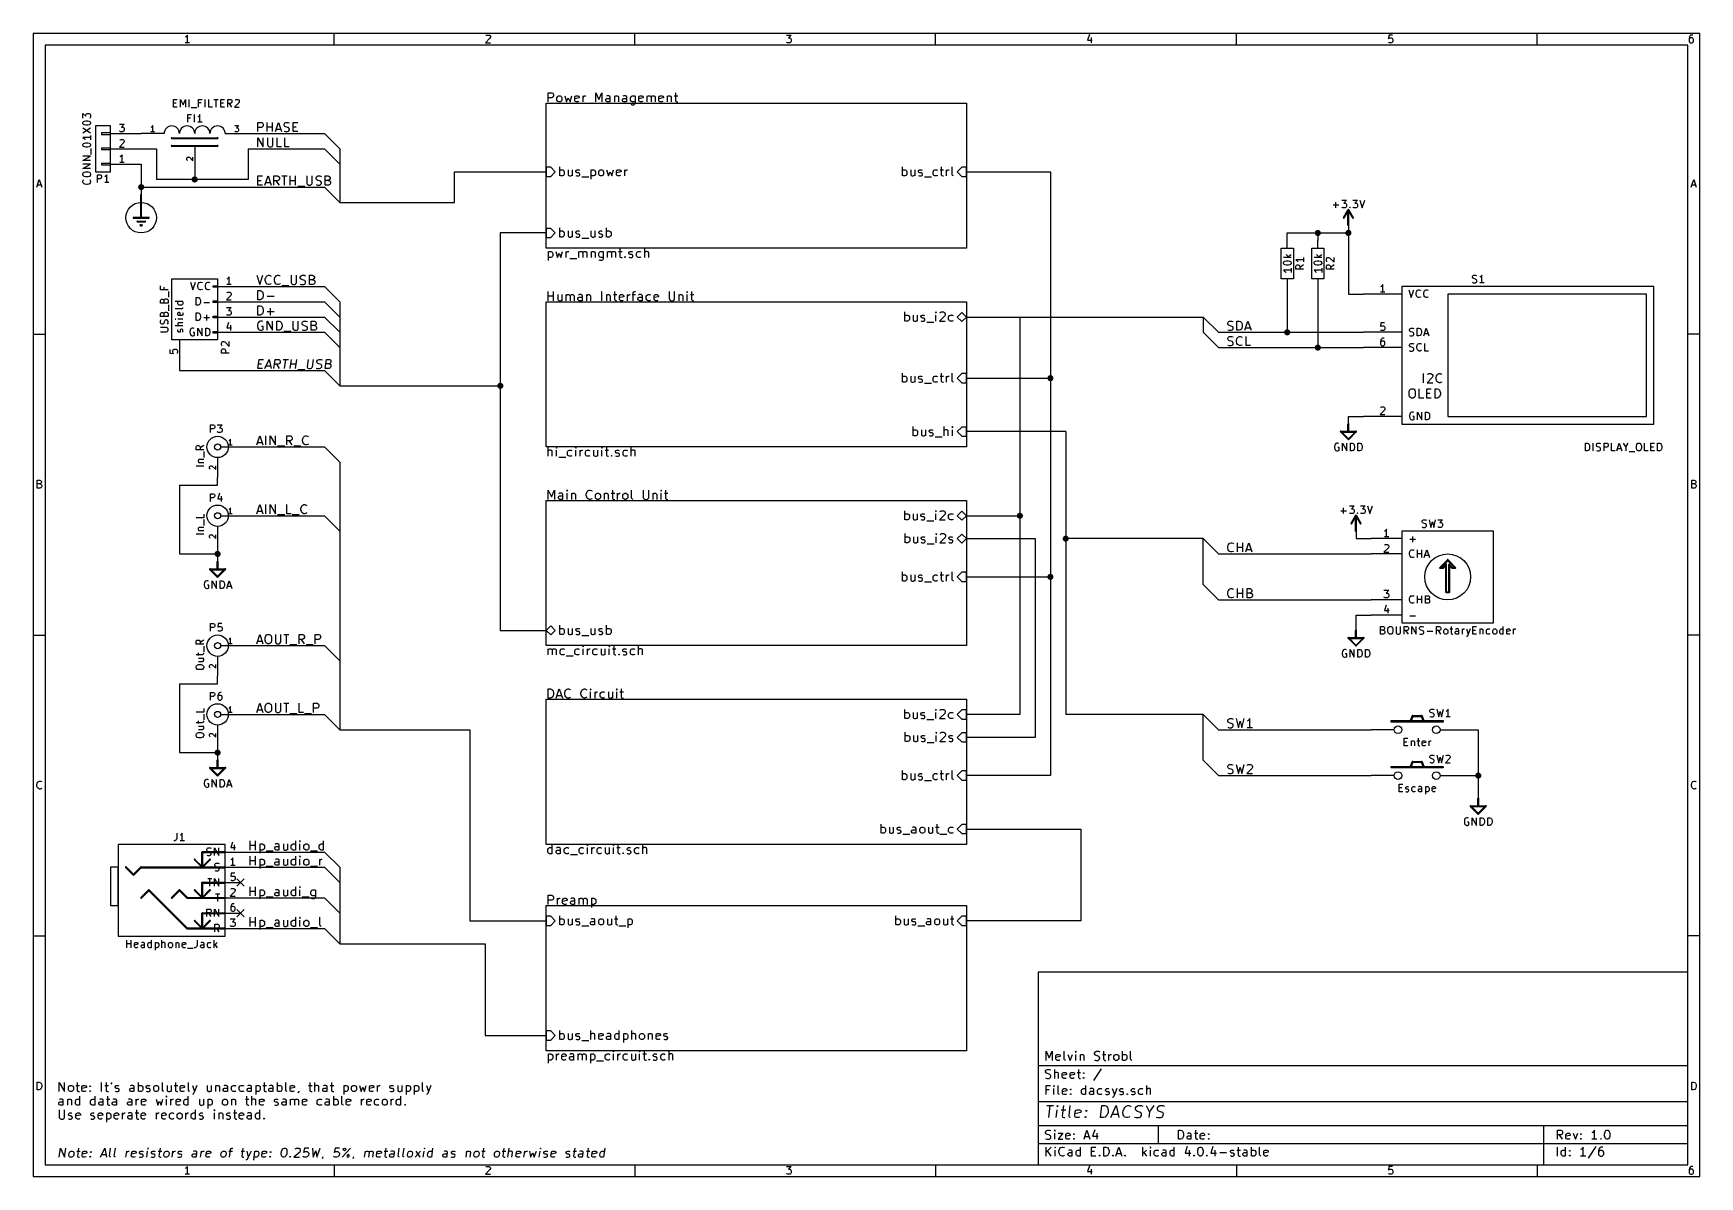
# Model space of a CAD drawing. Extents: x 10 to 287, y -200 to -10.
import ezdxf

# ---------------------------------------------------------------- set-up
doc = ezdxf.new("R2010")
doc.units = 0
doc.header["$MEASUREMENT"] = 0
doc.layers.add('BLACK', color=7, linetype='CONTINUOUS')
doc.layers.add('WHITE', color=7, linetype='CONTINUOUS')

msp = doc.modelspace()

# ---------------------------------------------------------------- linework, layer by layer
at = {"layer": 'Black'}
for p, q in [((10.0076, -10.0076), (10.0076, -200)), ((286.995, -10.0076), (10.0076, -10.0076)), ((35.3822, -10.5918), (35.2552, -10.6426)), ((35.4838, -10.4648), (35.3822, -10.5918)), ((35.6108, -10.287), (35.4838, -10.4648)), ((35.6108, -11.5824), (35.6108, -10.287)), ((59.9948, -11.9888), (59.9948, -10.0076)), ((85.9028, -10.8204), (85.1662, -11.5824)), ((85.2424, -10.3886), (85.2932, -10.3378)), ((85.2932, -10.3378), (85.4202, -10.287)), ((85.4202, -10.287), (85.725, -10.287)), ((85.725, -10.287), (85.852, -10.3378)), ((85.852, -10.3378), (85.9028, -10.3886)), ((85.9028, -10.3886), (85.979, -10.5156)), ((85.979, -10.6426), (85.9028, -10.8204)), ((85.979, -10.5156), (85.979, -10.6426)), ((110.007, -11.9888), (110.007, -10.0076)), ((135.179, -10.287), (135.992, -10.287)), ((135.992, -10.287), (135.56, -10.7696)), ((135.56, -10.7696), (135.738, -10.7696)), ((135.738, -10.7696), (135.865, -10.8204)), ((135.865, -10.8204), (135.915, -10.8966)), ((135.915, -10.8966), (135.992, -11.0236)), ((135.992, -11.0236), (135.992, -11.3284)), ((159.995, -11.9888), (159.995, -10.0076)), ((185.547, -10.2108), (185.242, -11.1506)), ((185.852, -10.7188), (185.852, -11.5824)), ((210.007, -11.9888), (210.007, -10.0076)), ((235.306, -10.287), (235.255, -10.8966)), ((235.255, -10.8966), (235.306, -10.8204)), ((235.915, -10.287), (235.306, -10.287)), ((235.306, -10.8204), (235.433, -10.7696)), ((235.433, -10.7696), (235.737, -10.7696)), ((235.737, -10.7696), (235.864, -10.8204)), ((235.864, -10.8204), (235.915, -10.8966)), ((235.915, -10.8966), (235.991, -11.0236)), ((235.991, -11.0236), (235.991, -11.3284)), ((259.994, -11.9888), (259.994, -10.0076)), ((285.293, -10.5918), (285.242, -10.8204)), ((285.242, -10.8204), (285.242, -11.3284)), ((285.293, -10.8966), (285.242, -11.0236)), ((285.42, -10.3886), (285.293, -10.5918)), ((285.369, -10.8204), (285.293, -10.8966)), ((285.471, -10.7696), (285.369, -10.8204)), ((285.471, -10.3378), (285.42, -10.3886)), ((285.598, -10.287), (285.471, -10.3378)), ((285.725, -10.7696), (285.471, -10.7696)), ((285.852, -10.287), (285.598, -10.287)), ((285.852, -10.8204), (285.725, -10.7696)), ((285.902, -10.8966), (285.852, -10.8204)), ((285.979, -11.0236), (285.902, -10.8966)), ((285.979, -11.3284), (285.979, -11.0236)), ((286.995, -200), (286.995, -10.0076)), ((11.9888, -11.9888), (11.9888, -198.018)), ((285.013, -11.9888), (11.9888, -11.9888)), ((35.9918, -11.5824), (35.2552, -11.5824)), ((85.1662, -11.5824), (85.979, -11.5824)), ((135.255, -11.5062), (135.179, -11.4554)), ((135.382, -11.5824), (135.255, -11.5062)), ((135.738, -11.5824), (135.382, -11.5824)), ((135.865, -11.5062), (135.738, -11.5824)), ((135.915, -11.4554), (135.865, -11.5062)), ((135.992, -11.3284), (135.915, -11.4554)), ((185.242, -11.1506), (186.03, -11.1506)), ((235.306, -11.5062), (235.255, -11.4554)), ((235.433, -11.5824), (235.306, -11.5062)), ((235.737, -11.5824), (235.433, -11.5824)), ((235.864, -11.5062), (235.737, -11.5824)), ((235.915, -11.4554), (235.864, -11.5062)), ((235.991, -11.3284), (235.915, -11.4554)), ((285.013, -198.018), (285.013, -11.9888)), ((285.242, -11.3284), (285.293, -11.4554)), ((285.293, -11.4554), (285.369, -11.5062)), ((285.369, -11.5062), (285.471, -11.5824)), ((285.471, -11.5824), (285.725, -11.5824)), ((285.725, -11.5824), (285.852, -11.5062)), ((285.852, -11.5062), (285.902, -11.4554)), ((285.902, -11.4554), (285.979, -11.3284)), ((33.3248, -22.2504), (33.3248, -20.9804)), ((33.3248, -20.9804), (33.9344, -20.9804)), ((33.3248, -21.5646), (33.7566, -21.5646)), ((34.4678, -22.2504), (34.4678, -20.9804)), ((34.4678, -20.9804), (34.8996, -21.8694)), ((34.8996, -21.8694), (35.306, -20.9804)), ((35.306, -20.9804), (35.306, -22.2504)), ((35.9156, -22.2504), (35.9156, -20.9804)), ((37.4904, -22.2504), (37.4904, -20.9804)), ((37.4904, -20.9804), (38.1, -20.9804)), ((37.9222, -21.5646), (37.4904, -21.5646)), ((38.5826, -22.2504), (38.5826, -20.9804)), ((39.1922, -22.2504), (39.1922, -20.9804)), ((40.0304, -20.9804), (40.7416, -20.9804)), ((40.386, -22.2504), (40.386, -20.9804)), ((41.1734, -22.2504), (41.1734, -20.9804)), ((41.1734, -20.9804), (41.783, -20.9804)), ((41.1734, -21.5646), (41.6052, -21.5646)), ((42.3164, -22.2504), (42.3164, -20.9804)), ((42.3164, -20.9804), (42.799, -20.9804)), ((42.799, -21.6408), (42.3164, -21.6408)), ((43.0276, -22.2504), (42.6212, -21.6408)), ((42.799, -20.9804), (42.926, -21.0312)), ((42.926, -21.5646), (42.799, -21.6408)), ((42.926, -21.0312), (42.9768, -21.082)), ((42.9768, -21.5138), (42.926, -21.5646)), ((42.9768, -21.082), (43.0276, -21.209)), ((43.0276, -21.3868), (42.9768, -21.5138)), ((43.0276, -21.209), (43.0276, -21.3868)), ((44.196, -21.5138), (43.4594, -22.2504)), ((43.5356, -21.082), (43.5864, -21.0312)), ((43.5864, -21.0312), (43.7134, -20.9804)), ((43.7134, -20.9804), (44.0182, -20.9804)), ((44.0182, -20.9804), (44.1198, -21.0312)), ((44.1198, -21.0312), (44.196, -21.082)), ((44.196, -21.082), (44.2468, -21.209)), ((44.2468, -21.336), (44.196, -21.5138)), ((44.2468, -21.209), (44.2468, -21.336)), ((95.25, -21.59), (165.1, -21.59)), ((95.25, -45.72), (95.25, -21.59)), ((95.6056, -21.4122), (95.6056, -19.8882)), ((95.6056, -19.8882), (96.1898, -19.8882)), ((96.1898, -20.701), (95.6056, -20.701)), ((96.1898, -19.8882), (96.3422, -19.9644)), ((96.3422, -20.6248), (96.1898, -20.701)), ((96.3422, -19.9644), (96.4184, -20.0406)), ((96.4184, -20.5486), (96.3422, -20.6248)), ((96.4184, -20.0406), (96.4946, -20.193)), ((96.4946, -20.3962), (96.4184, -20.5486)), ((96.4946, -20.193), (96.4946, -20.3962)), ((97.0534, -20.701), (97.1296, -20.5486)), ((97.0534, -21.1328), (97.0534, -20.701)), ((97.1296, -21.2598), (97.0534, -21.1328)), ((97.1296, -20.5486), (97.2058, -20.4724)), ((97.2058, -21.336), (97.1296, -21.2598)), ((97.2058, -20.4724), (97.3582, -20.3962)), ((97.3582, -21.4122), (97.2058, -21.336)), ((97.3582, -20.3962), (97.5614, -20.3962)), ((97.5614, -21.4122), (97.3582, -21.4122)), ((97.5614, -20.3962), (97.7138, -20.4724)), ((97.7138, -21.336), (97.5614, -21.4122)), ((97.7138, -20.4724), (97.79, -20.5486)), ((97.79, -21.2598), (97.7138, -21.336)), ((97.79, -20.5486), (97.8662, -20.701)), ((97.8662, -21.1328), (97.79, -21.2598)), ((97.8662, -20.701), (97.8662, -21.1328)), ((98.3742, -20.3962), (98.6536, -21.4122)), ((98.6536, -21.4122), (98.933, -20.701)), ((98.933, -20.701), (99.2378, -21.4122)), ((99.2378, -21.4122), (99.5172, -20.3962)), ((100.025, -20.6248), (100.101, -20.4724)), ((100.025, -21.209), (100.025, -20.6248)), ((100.762, -20.7518), (100.025, -20.9042)), ((100.101, -21.336), (100.025, -21.209)), ((100.101, -20.4724), (100.254, -20.3962)), ((100.254, -21.4122), (100.101, -21.336)), ((100.254, -20.3962), (100.533, -20.3962)), ((100.533, -21.4122), (100.254, -21.4122)), ((100.533, -20.3962), (100.686, -20.4724)), ((100.686, -21.336), (100.533, -21.4122)), ((100.686, -20.4724), (100.762, -20.6248)), ((100.762, -20.6248), (100.762, -20.7518)), ((101.397, -21.4122), (101.397, -20.3962)), ((101.397, -20.701), (101.473, -20.5486)), ((101.473, -20.5486), (101.549, -20.4724)), ((101.549, -20.4724), (101.702, -20.3962)), ((101.702, -20.3962), (101.829, -20.3962)), ((103.505, -21.4122), (103.505, -19.8882)), ((103.505, -19.8882), (104.013, -20.9804)), ((104.013, -20.9804), (104.521, -19.8882)), ((104.521, -19.8882), (104.521, -21.4122)), ((105.181, -21.0566), (105.258, -20.9042)), ((105.181, -21.209), (105.181, -21.0566)), ((105.258, -21.336), (105.181, -21.209)), ((105.41, -20.3962), (105.258, -20.4724)), ((105.258, -20.9042), (105.41, -20.828)), ((105.41, -21.4122), (105.258, -21.336)), ((105.689, -20.3962), (105.41, -20.3962)), ((105.41, -20.828), (105.766, -20.828)), ((105.766, -21.4122), (105.41, -21.4122)), ((105.842, -20.4724), (105.689, -20.3962)), ((105.766, -20.828), (105.918, -20.7518)), ((105.918, -21.336), (105.766, -21.4122)), ((105.918, -20.6248), (105.842, -20.4724)), ((105.918, -21.4122), (105.918, -20.6248)), ((106.629, -20.3962), (106.629, -21.4122)), ((106.629, -20.5486), (106.705, -20.4724)), ((106.705, -20.4724), (106.858, -20.3962)), ((106.858, -20.3962), (107.061, -20.3962)), ((107.061, -20.3962), (107.213, -20.4724)), ((107.213, -20.4724), (107.29, -20.6248)), ((107.29, -20.6248), (107.29, -21.4122)), ((107.925, -21.0566), (108.001, -20.9042)), ((107.925, -21.209), (107.925, -21.0566)), ((108.001, -21.336), (107.925, -21.209)), ((108.153, -20.3962), (108.001, -20.4724)), ((108.001, -20.9042), (108.153, -20.828)), ((108.153, -21.4122), (108.001, -21.336)), ((108.433, -20.3962), (108.153, -20.3962)), ((108.153, -20.828), (108.509, -20.828)), ((108.509, -21.4122), (108.153, -21.4122)), ((108.585, -20.4724), (108.433, -20.3962)), ((108.509, -20.828), (108.661, -20.7518)), ((108.661, -21.336), (108.509, -21.4122)), ((108.661, -20.6248), (108.585, -20.4724)), ((108.661, -21.4122), (108.661, -20.6248)), ((109.296, -20.701), (109.372, -20.5486)), ((109.296, -21.1328), (109.296, -20.701)), ((109.372, -21.2598), (109.296, -21.1328)), ((109.372, -20.5486), (109.449, -20.4724)), ((109.449, -21.336), (109.372, -21.2598)), ((109.525, -21.9202), (109.372, -21.844)), ((109.449, -20.4724), (109.601, -20.3962)), ((109.601, -21.4122), (109.449, -21.336)), ((109.753, -21.9202), (109.525, -21.9202)), ((109.601, -20.3962), (109.88, -20.3962)), ((109.88, -21.4122), (109.601, -21.4122)), ((109.88, -21.844), (109.753, -21.9202)), ((109.88, -20.3962), (110.033, -20.4724)), ((110.033, -21.336), (109.88, -21.4122)), ((109.957, -21.7678), (109.88, -21.844)), ((110.033, -21.6408), (109.957, -21.7678)), ((110.033, -20.3962), (110.033, -21.6408)), ((110.668, -20.6248), (110.744, -20.4724)), ((110.668, -21.209), (110.668, -20.6248)), ((111.404, -20.7518), (110.668, -20.9042)), ((110.744, -21.336), (110.668, -21.209)), ((110.744, -20.4724), (110.896, -20.3962)), ((110.896, -21.4122), (110.744, -21.336)), ((110.896, -20.3962), (111.176, -20.3962)), ((111.176, -21.4122), (110.896, -21.4122)), ((111.176, -20.3962), (111.328, -20.4724)), ((111.328, -21.336), (111.176, -21.4122)), ((111.328, -20.4724), (111.404, -20.6248)), ((111.404, -20.6248), (111.404, -20.7518)), ((112.039, -21.4122), (112.039, -20.3962)), ((112.039, -20.5486), (112.116, -20.4724)), ((112.116, -20.4724), (112.268, -20.3962)), ((112.268, -20.3962), (112.471, -20.3962)), ((112.471, -20.3962), (112.624, -20.4724)), ((112.624, -20.4724), (112.7, -20.6248)), ((112.7, -20.6248), (112.776, -20.4724)), ((112.7, -20.6248), (112.7, -21.4122)), ((112.776, -20.4724), (112.928, -20.3962)), ((112.928, -20.3962), (113.132, -20.3962)), ((113.132, -20.3962), (113.284, -20.4724)), ((113.284, -20.4724), (113.36, -20.6248)), ((113.36, -20.6248), (113.36, -21.4122)), ((113.995, -20.6248), (114.071, -20.4724)), ((113.995, -21.209), (113.995, -20.6248)), ((114.732, -20.7518), (113.995, -20.9042)), ((114.071, -21.336), (113.995, -21.209)), ((114.071, -20.4724), (114.224, -20.3962)), ((114.224, -21.4122), (114.071, -21.336)), ((114.224, -20.3962), (114.503, -20.3962)), ((114.503, -21.4122), (114.224, -21.4122)), ((114.503, -20.3962), (114.656, -20.4724)), ((114.656, -21.336), (114.503, -21.4122)), ((114.656, -20.4724), (114.732, -20.6248)), ((114.732, -20.6248), (114.732, -20.7518)), ((115.367, -20.3962), (115.367, -21.4122)), ((115.367, -20.5486), (115.443, -20.4724)), ((115.443, -20.4724), (115.595, -20.3962)), ((115.595, -20.3962), (115.799, -20.3962)), ((115.799, -20.3962), (115.951, -20.4724)), ((115.951, -20.4724), (116.027, -20.6248)), ((116.027, -20.6248), (116.027, -21.4122)), ((116.535, -20.3962), (117.119, -20.3962)), ((116.738, -19.8882), (116.738, -21.209)), ((116.738, -21.209), (116.815, -21.336)), ((116.815, -21.336), (116.967, -21.4122)), ((116.967, -21.4122), (117.119, -21.4122)), ((165.1, -21.59), (165.1, -45.72)), ((18.2626, -24.1046), (18.2626, -23.3172)), ((18.2626, -23.3172), (18.7452, -23.749)), ((18.2626, -24.8412), (18.3134, -24.7142)), ((18.2626, -24.9682), (18.2626, -24.8412)), ((18.3134, -24.7142), (18.3642, -24.6634)), ((18.3642, -24.6634), (18.4912, -24.5872)), ((18.4912, -24.5872), (18.7452, -24.5364)), ((18.7452, -23.5458), (18.796, -23.4442)), ((18.7452, -23.749), (18.7452, -23.5458)), ((18.7452, -24.5364), (19.05, -24.5364)), ((18.796, -23.4442), (18.8468, -23.368)), ((18.8468, -23.368), (18.9738, -23.3172)), ((18.9738, -23.3172), (19.2786, -23.3172)), ((19.05, -24.5364), (19.2786, -24.5872)), ((19.2786, -23.3172), (19.4056, -23.368)), ((19.2786, -24.5872), (19.4056, -24.6634)), ((19.4056, -23.368), (19.4564, -23.4442)), ((19.4564, -24.0284), (19.4056, -24.1046)), ((19.4056, -24.6634), (19.4564, -24.7142)), ((19.4564, -23.4442), (19.5326, -23.5458)), ((19.5326, -23.9268), (19.4564, -24.0284)), ((19.4564, -24.7142), (19.5326, -24.8412)), ((19.5326, -23.5458), (19.5326, -23.9268)), ((19.5326, -24.8412), (19.5326, -24.9682)), ((33.9344, -22.2504), (33.3248, -22.2504)), ((36.2204, -22.352), (37.1856, -22.352)), ((39.8018, -22.2504), (39.1922, -22.2504)), ((41.783, -22.2504), (41.1734, -22.2504)), ((43.4594, -22.2504), (44.2468, -22.2504)), ((18.3134, -25.0698), (18.2626, -24.9682)), ((18.2626, -26.543), (19.5326, -25.7048)), ((18.2626, -25.7048), (19.5326, -26.543)), ((19.5326, -27.3304), (18.2626, -27.3304)), ((18.2626, -27.3304), (18.4404, -27.4574)), ((18.3642, -25.146), (18.3134, -25.0698)), ((18.4912, -25.1968), (18.3642, -25.146)), ((18.4404, -27.4574), (18.5674, -27.5844)), ((18.7452, -25.2476), (18.4912, -25.1968)), ((18.5674, -27.5844), (18.6182, -27.686)), ((19.05, -25.2476), (18.7452, -25.2476)), ((19.2786, -25.1968), (19.05, -25.2476)), ((19.4056, -25.146), (19.2786, -25.1968)), ((19.4564, -25.0698), (19.4056, -25.146)), ((19.5326, -24.9682), (19.4564, -25.0698)), ((19.5326, -26.9748), (19.5326, -27.686)), ((22.86, -25.4), (20.32, -25.4)), ((20.32, -25.4), (20.32, -33.02)), ((22.86, -26.543), (21.336, -26.543)), ((21.336, -26.543), (21.336, -26.797)), ((21.336, -26.797), (22.86, -26.797)), ((22.86, -33.02), (22.86, -25.4)), ((22.86, -26.797), (22.86, -26.543)), ((22.86, -26.67), (26.67, -26.67)), ((24.3332, -25.0952), (25.1206, -25.0952)), ((24.4094, -26.289), (24.3332, -26.2382)), ((24.511, -26.3652), (24.4094, -26.289)), ((24.4094, -27.7368), (24.4602, -27.686)), ((24.4602, -27.686), (24.5872, -27.6352)), ((24.892, -26.3652), (24.511, -26.3652)), ((24.5872, -27.6352), (24.892, -27.6352)), ((25.1206, -25.0952), (24.6888, -25.5778)), ((24.6888, -25.5778), (24.892, -25.5778)), ((24.892, -25.5778), (24.9936, -25.6286)), ((24.9936, -26.289), (24.892, -26.3652)), ((24.892, -27.6352), (24.9936, -27.686)), ((24.9936, -25.6286), (25.0698, -25.6794)), ((25.0698, -26.2382), (24.9936, -26.289)), ((24.9936, -27.686), (25.0698, -27.7368)), ((25.0698, -25.6794), (25.1206, -25.8064)), ((25.1206, -26.1112), (25.0698, -26.2382)), ((25.1206, -25.8064), (25.1206, -26.1112)), ((26.67, -26.67), (27.94, -26.67)), ((31.75, -26.67), (27.94, -26.67)), ((29.6418, -25.6032), (29.5656, -25.654)), ((30.1244, -26.3652), (29.5656, -26.3652)), ((29.7434, -25.5016), (29.6418, -25.6032)), ((29.845, -25.3492), (29.7434, -25.5016)), ((29.845, -26.3652), (29.845, -25.3492)), ((33.02, -27.3558), (40.64, -27.3558)), ((33.02, -27.5082), (40.64, -27.5082)), ((41.91, -26.67), (45.72, -26.67)), ((43.4848, -25.3492), (44.0944, -25.3492)), ((43.5356, -26.3144), (43.4848, -26.2636)), ((43.6118, -26.3652), (43.5356, -26.3144)), ((43.9166, -26.3652), (43.6118, -26.3652)), ((44.0944, -25.3492), (43.7642, -25.7302)), ((43.7642, -25.7302), (43.9166, -25.7302)), ((43.9166, -25.7302), (44.0182, -25.781)), ((44.0182, -26.3144), (43.9166, -26.3652)), ((44.0182, -25.781), (44.069, -25.8318)), ((44.069, -26.2636), (44.0182, -26.3144)), ((44.069, -25.8318), (44.0944, -25.9334)), ((44.0944, -26.162), (44.069, -26.2636)), ((44.0944, -25.9334), (44.0944, -26.162)), ((45.72, -26.67), (58.42, -26.67)), ((58.42, -26.67), (60.96, -29.21)), ((18.2626, -28.4988), (18.3134, -28.3718)), ((18.2626, -28.6258), (18.2626, -28.4988)), ((18.3134, -28.7274), (18.2626, -28.6258)), ((18.2626, -31.1404), (19.5326, -30.4292)), ((19.5326, -30.4292), (18.2626, -30.4292)), ((18.3134, -28.3718), (18.3642, -28.321)), ((18.3642, -28.8036), (18.3134, -28.7274)), ((18.3642, -28.321), (18.4912, -28.2448)), ((18.4912, -28.8544), (18.3642, -28.8036)), ((18.4912, -28.2448), (18.7452, -28.194)), ((18.7452, -28.9052), (18.4912, -28.8544)), ((18.7452, -28.194), (19.05, -28.194)), ((19.05, -28.9052), (18.7452, -28.9052)), ((19.05, -28.194), (19.2786, -28.2448)), ((19.2786, -28.8544), (19.05, -28.9052)), ((19.2786, -28.2448), (19.4056, -28.321)), ((19.4056, -28.8036), (19.2786, -28.8544)), ((19.4056, -28.321), (19.4564, -28.3718)), ((19.4564, -28.7274), (19.4056, -28.8036)), ((19.4564, -28.3718), (19.5326, -28.4988)), ((19.5326, -28.6258), (19.4564, -28.7274)), ((19.5326, -28.4988), (19.5326, -28.6258)), ((19.6342, -30.1244), (19.6342, -29.1592)), ((22.86, -29.083), (21.336, -29.083)), ((21.336, -29.083), (21.336, -29.337)), ((21.336, -29.337), (22.86, -29.337)), ((22.86, -29.337), (22.86, -29.083)), ((22.86, -29.21), (26.67, -29.21)), ((25.0698, -28.1686), (24.3332, -28.9052)), ((24.3332, -28.9052), (25.1206, -28.9052)), ((24.638, -30.353), (24.511, -30.48)), ((24.765, -30.1752), (24.638, -30.353)), ((24.765, -31.4452), (24.765, -30.1752)), ((25.0698, -27.7368), (25.1206, -27.8638)), ((25.1206, -27.9908), (25.0698, -28.1686)), ((25.1206, -27.8638), (25.1206, -27.9908)), ((26.67, -29.21), (30.48, -29.21)), ((30.48, -29.21), (30.48, -34.29)), ((33.02, -28.6258), (40.64, -28.6258)), ((33.02, -28.7782), (40.64, -28.7782)), ((36.83, -28.702), (36.83, -33.02)), ((45.72, -29.21), (58.42, -29.21)), ((45.72, -29.21), (45.72, -34.29)), ((58.42, -29.21), (60.96, -31.75)), ((60.96, -29.21), (60.96, -38.1)), ((19.5326, -31.1404), (18.2626, -31.1404)), ((18.2626, -32.4612), (19.5326, -31.75)), ((19.5326, -31.75), (18.2626, -31.75)), ((19.5326, -32.4612), (18.2626, -32.4612)), ((18.2626, -33.2994), (18.3134, -33.1724)), ((18.3134, -33.1724), (18.4404, -33.0708)), ((18.4404, -33.0708), (18.669, -32.9946)), ((18.669, -32.9946), (19.1008, -32.9946)), ((19.1008, -32.9946), (19.3294, -33.0708)), ((19.3294, -33.0708), (19.4564, -33.1724)), ((19.4564, -33.1724), (19.5326, -33.2994)), ((20.32, -33.02), (22.86, -33.02)), ((22.86, -31.623), (21.336, -31.623)), ((21.336, -31.623), (21.336, -31.877)), ((21.336, -31.877), (22.86, -31.877)), ((22.86, -31.877), (22.86, -31.623)), ((22.86, -31.75), (26.67, -31.75)), ((24.511, -30.48), (24.4094, -30.5308)), ((25.1206, -31.4452), (24.4094, -31.4452)), ((26.67, -31.75), (27.94, -31.75)), ((27.94, -31.75), (27.94, -36.83)), ((35.5092, -30.7594), (35.56, -30.6578)), ((35.5092, -31.0134), (35.5092, -30.7594)), ((35.56, -31.0896), (35.5092, -31.0134)), ((35.56, -30.6578), (35.6108, -30.607)), ((35.6108, -31.1404), (35.56, -31.0896)), ((35.6108, -30.607), (35.7124, -30.5816)), ((35.7124, -30.5816), (35.814, -30.5816)), ((35.814, -30.5816), (35.941, -30.607)), ((35.941, -30.607), (36.5252, -31.1912)), ((36.5252, -31.1912), (36.5252, -30.5816)), ((36.83, -33.02), (36.83, -34.29)), ((80.01, -38.1), (80.01, -33.02)), ((80.01, -33.02), (95.25, -33.02)), ((96.012, -32.258), (95.25, -32.258)), ((95.25, -32.258), (95.25, -33.782)), ((96.774, -33.02), (96.012, -32.258)), ((96.012, -33.782), (96.774, -33.02)), ((97.536, -33.7058), (97.536, -32.1818)), ((97.536, -32.766), (97.6884, -32.6898)), ((97.6884, -32.6898), (97.9678, -32.6898)), ((97.9678, -32.6898), (98.1202, -32.766)), ((98.1202, -32.766), (98.1964, -32.8422)), ((98.1964, -32.8422), (98.2726, -32.9946)), ((98.2726, -32.9946), (98.2726, -33.4264)), ((98.9076, -32.6898), (98.9076, -33.5026)), ((99.568, -32.6898), (99.568, -33.7058)), ((100.203, -32.9184), (100.279, -32.766)), ((100.203, -32.9946), (100.203, -32.9184)), ((100.279, -33.1216), (100.203, -32.9946)), ((100.279, -32.766), (100.432, -32.6898)), ((100.432, -33.1978), (100.279, -33.1216)), ((100.432, -32.6898), (100.66, -32.6898)), ((100.66, -33.1978), (100.432, -33.1978)), ((100.66, -32.6898), (100.787, -32.766)), ((100.787, -33.274), (100.66, -33.1978)), ((102.692, -32.6898), (102.692, -34.2138)), ((102.692, -32.766), (102.845, -32.6898)), ((102.845, -32.6898), (103.124, -32.6898)), ((103.124, -32.6898), (103.276, -32.766)), ((103.276, -32.766), (103.353, -32.8422)), ((103.353, -32.8422), (103.429, -32.9946)), ((103.429, -32.9946), (103.429, -33.4264)), ((103.988, -32.9946), (104.064, -32.8422)), ((103.988, -33.4264), (103.988, -32.9946)), ((104.064, -32.8422), (104.14, -32.766)), ((104.14, -32.766), (104.292, -32.6898)), ((104.292, -32.6898), (104.496, -32.6898)), ((104.496, -32.6898), (104.648, -32.766)), ((104.648, -32.766), (104.724, -32.8422)), ((104.724, -32.8422), (104.8, -32.9946)), ((104.8, -32.9946), (104.8, -33.4264)), ((105.308, -32.6898), (105.588, -33.7058)), ((105.588, -33.7058), (105.867, -32.9946)), ((105.867, -32.9946), (106.172, -33.7058)), ((106.172, -33.7058), (106.451, -32.6898)), ((106.959, -32.9184), (107.036, -32.766)), ((106.959, -33.5026), (106.959, -32.9184)), ((107.696, -33.0454), (106.959, -33.1978)), ((107.036, -32.766), (107.188, -32.6898)), ((107.188, -32.6898), (107.467, -32.6898)), ((107.467, -32.6898), (107.62, -32.766)), ((107.62, -32.766), (107.696, -32.9184)), ((107.696, -32.9184), (107.696, -33.0454)), ((108.331, -33.7058), (108.331, -32.6898)), ((108.331, -32.9946), (108.407, -32.8422)), ((108.407, -32.8422), (108.483, -32.766)), ((108.483, -32.766), (108.636, -32.6898)), ((108.636, -32.6898), (108.763, -32.6898)), ((154.483, -33.7058), (154.483, -32.1818)), ((154.483, -32.766), (154.635, -32.6898)), ((154.635, -32.6898), (154.915, -32.6898)), ((154.915, -32.6898), (155.067, -32.766)), ((155.067, -32.766), (155.143, -32.8422)), ((155.143, -32.8422), (155.219, -32.9946)), ((155.219, -32.9946), (155.219, -33.4264)), ((155.854, -32.6898), (155.854, -33.5026)), ((156.515, -32.6898), (156.515, -33.7058)), ((157.15, -32.9184), (157.226, -32.766)), ((157.15, -32.9946), (157.15, -32.9184)), ((157.226, -33.1216), (157.15, -32.9946)), ((157.226, -32.766), (157.378, -32.6898)), ((157.378, -33.1978), (157.226, -33.1216)), ((157.378, -32.6898), (157.607, -32.6898)), ((157.607, -33.1978), (157.378, -33.1978)), ((157.607, -32.6898), (157.734, -32.766)), ((157.734, -33.274), (157.607, -33.1978)), ((159.563, -32.9946), (159.639, -32.8422)), ((159.563, -33.4264), (159.563, -32.9946)), ((159.639, -32.8422), (159.715, -32.766)), ((159.715, -32.766), (159.868, -32.6898)), ((159.868, -32.6898), (160.147, -32.6898)), ((160.147, -32.6898), (160.299, -32.766)), ((160.731, -32.6898), (161.315, -32.6898)), ((160.934, -32.1818), (160.934, -33.5026)), ((161.798, -33.7058), (161.798, -32.6898)), ((161.798, -32.9946), (161.874, -32.8422)), ((161.874, -32.8422), (161.95, -32.766)), ((161.95, -32.766), (162.103, -32.6898)), ((162.103, -32.6898), (162.23, -32.6898)), ((162.738, -33.5026), (162.738, -32.1818)), ((164.338, -32.258), (163.576, -33.02)), ((163.576, -33.02), (164.338, -33.782)), ((165.1, -32.258), (164.338, -32.258)), ((165.1, -33.782), (165.1, -32.258)), ((165.1, -33.02), (179.07, -33.02)), ((179.07, -33.02), (179.07, -133.35)), ((10.5664, -35.5854), (10.9982, -34.29)), ((10.6934, -35.2044), (11.303, -35.2044)), ((10.9982, -34.29), (11.43, -35.5854)), ((18.2626, -33.5534), (18.2626, -33.2994)), ((18.3134, -33.655), (18.2626, -33.5534)), ((18.2626, -34.5694), (18.3134, -34.3916)), ((18.2626, -34.6964), (18.2626, -34.5694)), ((18.3134, -34.8742), (18.2626, -34.6964)), ((18.4404, -33.782), (18.3134, -33.655)), ((18.3134, -34.3916), (18.3642, -34.3408)), ((18.4404, -35.0012), (18.3134, -34.8742)), ((18.669, -33.8328), (18.4404, -33.782)), ((18.5674, -35.052), (18.4404, -35.0012)), ((18.796, -35.1028), (18.5674, -35.052)), ((19.1008, -33.8328), (18.669, -33.8328)), ((18.9738, -35.1028), (18.796, -35.1028)), ((19.2278, -35.052), (18.9738, -35.1028)), ((19.3294, -33.782), (19.1008, -33.8328)), ((19.3294, -35.0012), (19.2278, -35.052)), ((19.4564, -33.655), (19.3294, -33.782)), ((19.4564, -34.8742), (19.3294, -35.0012)), ((19.4056, -34.3408), (19.4564, -34.3916)), ((19.5326, -33.5534), (19.4564, -33.655)), ((19.4564, -34.3916), (19.5326, -34.5694)), ((19.5326, -34.6964), (19.4564, -34.8742)), ((19.5326, -33.2994), (19.5326, -33.5534)), ((19.5326, -34.5694), (19.5326, -34.6964)), ((27.94, -35.56), (58.42, -35.56)), ((45.72, -34.29), (30.48, -34.29)), ((58.42, -35.56), (60.96, -38.1)), ((95.25, -33.782), (96.012, -33.782)), ((97.6884, -33.7058), (97.536, -33.6296)), ((97.9678, -33.7058), (97.6884, -33.7058)), ((98.1202, -33.6296), (97.9678, -33.7058)), ((98.1964, -33.5534), (98.1202, -33.6296)), ((98.2726, -33.4264), (98.1964, -33.5534)), ((98.9076, -33.5026), (98.9838, -33.6296)), ((98.9838, -33.6296), (99.1362, -33.7058)), ((99.1362, -33.7058), (99.3394, -33.7058)), ((99.3394, -33.7058), (99.4918, -33.6296)), ((99.4918, -33.6296), (99.568, -33.5534)), ((100.203, -33.6296), (100.355, -33.7058)), ((100.355, -33.7058), (100.66, -33.7058)), ((100.66, -33.7058), (100.787, -33.6296)), ((100.863, -33.4264), (100.787, -33.274)), ((100.787, -33.6296), (100.863, -33.5026)), ((100.863, -33.5026), (100.863, -33.4264)), ((101.168, -33.8582), (102.337, -33.8582)), ((102.845, -33.7058), (102.692, -33.6296)), ((103.124, -33.7058), (102.845, -33.7058)), ((103.276, -33.6296), (103.124, -33.7058)), ((103.353, -33.5534), (103.276, -33.6296)), ((103.429, -33.4264), (103.353, -33.5534)), ((104.064, -33.5534), (103.988, -33.4264)), ((104.14, -33.6296), (104.064, -33.5534)), ((104.292, -33.7058), (104.14, -33.6296)), ((104.496, -33.7058), (104.292, -33.7058)), ((104.648, -33.6296), (104.496, -33.7058)), ((104.724, -33.5534), (104.648, -33.6296)), ((104.8, -33.4264), (104.724, -33.5534)), ((107.036, -33.6296), (106.959, -33.5026)), ((107.188, -33.7058), (107.036, -33.6296)), ((107.467, -33.7058), (107.188, -33.7058)), ((107.62, -33.6296), (107.467, -33.7058)), ((154.635, -33.7058), (154.483, -33.6296)), ((154.915, -33.7058), (154.635, -33.7058)), ((155.067, -33.6296), (154.915, -33.7058)), ((155.143, -33.5534), (155.067, -33.6296)), ((155.219, -33.4264), (155.143, -33.5534)), ((155.854, -33.5026), (155.931, -33.6296)), ((155.931, -33.6296), (156.083, -33.7058)), ((156.083, -33.7058), (156.286, -33.7058)), ((156.286, -33.7058), (156.439, -33.6296)), ((156.439, -33.6296), (156.515, -33.5534)), ((157.15, -33.6296), (157.302, -33.7058)), ((157.302, -33.7058), (157.607, -33.7058)), ((157.607, -33.7058), (157.734, -33.6296)), ((157.81, -33.4264), (157.734, -33.274)), ((157.734, -33.6296), (157.81, -33.5026)), ((157.81, -33.5026), (157.81, -33.4264)), ((158.115, -33.8582), (159.283, -33.8582)), ((159.639, -33.5534), (159.563, -33.4264)), ((159.715, -33.6296), (159.639, -33.5534)), ((159.868, -33.7058), (159.715, -33.6296)), ((160.147, -33.7058), (159.868, -33.7058)), ((160.299, -33.6296), (160.147, -33.7058)), ((160.934, -33.5026), (161.011, -33.6296)), ((161.011, -33.6296), (161.163, -33.7058)), ((161.163, -33.7058), (161.315, -33.7058)), ((162.814, -33.6296), (162.738, -33.5026)), ((162.966, -33.7058), (162.814, -33.6296)), ((164.338, -33.782), (165.1, -33.782)), ((285.572, -35.5854), (286.004, -34.29)), ((285.699, -35.2044), (286.309, -35.2044)), ((286.004, -34.29), (286.436, -35.5854)), ((27.8638, -40.64), (27.8638, -36.83)), ((28.0162, -40.64), (28.0162, -36.83)), ((60.96, -38.1), (80.01, -38.1)), ((226.06, -38.5318), (227.025, -38.5318)), ((226.543, -39.0144), (226.543, -38.0492)), ((227.508, -37.7444), (228.295, -37.7444)), ((228.295, -37.7444), (227.863, -38.227)), ((227.863, -38.227), (228.067, -38.227)), ((228.067, -38.227), (228.168, -38.2778)), ((228.168, -38.2778), (228.244, -38.3286)), ((228.244, -38.3286), (228.295, -38.4556)), ((228.295, -38.7604), (228.244, -38.8874)), ((228.295, -38.4556), (228.295, -38.7604)), ((229.337, -37.7444), (230.124, -37.7444)), ((230.124, -37.7444), (229.692, -38.227)), ((229.692, -38.227), (229.895, -38.227)), ((229.895, -38.227), (229.997, -38.2778)), ((229.997, -38.2778), (230.073, -38.3286)), ((230.073, -38.3286), (230.124, -38.4556)), ((230.124, -38.7604), (230.073, -38.8874)), ((230.124, -38.4556), (230.124, -38.7604)), ((230.505, -37.7444), (230.911, -39.0144)), ((230.911, -39.0144), (231.343, -37.7444)), ((26.67, -40.5638), (29.21, -40.5638)), ((26.67, -40.7162), (29.21, -40.7162)), ((27.305, -41.1988), (28.575, -41.1988)), ((27.305, -41.3512), (28.575, -41.3512)), ((227.584, -38.9382), (227.508, -38.8874)), ((227.686, -39.0144), (227.584, -38.9382)), ((228.067, -39.0144), (227.686, -39.0144)), ((227.787, -40.5892), (228.524, -39.3446)), ((227.914, -40.6654), (228.651, -39.4208)), ((228.168, -38.9382), (228.067, -39.0144)), ((228.244, -38.8874), (228.168, -38.9382)), ((228.524, -41.91), (228.524, -39.37)), ((228.549, -39.4208), (229.286, -40.6654)), ((228.676, -39.3446), (229.413, -40.5892)), ((228.676, -41.91), (228.676, -39.37)), ((228.803, -38.9382), (228.854, -38.8874)), ((228.854, -39.0144), (228.803, -38.9382)), ((228.854, -38.8874), (228.905, -38.9382)), ((228.854, -38.8874), (228.854, -39.0144)), ((228.905, -38.9382), (228.854, -39.0144)), ((229.413, -38.9382), (229.337, -38.8874)), ((229.514, -39.0144), (229.413, -38.9382)), ((229.895, -39.0144), (229.514, -39.0144)), ((229.997, -38.9382), (229.895, -39.0144)), ((230.073, -38.8874), (229.997, -38.9382)), ((27.813, -41.8338), (28.067, -41.8338)), ((27.813, -41.9862), (28.067, -41.9862)), ((87.63, -43.18), (87.63, -109.22)), ((95.25, -43.18), (87.63, -43.18)), ((96.012, -42.418), (95.25, -42.418)), ((95.25, -42.418), (95.25, -43.942)), ((95.25, -43.942), (96.012, -43.942)), ((96.774, -43.18), (96.012, -42.418)), ((96.012, -43.942), (96.774, -43.18)), ((97.536, -43.8658), (97.536, -42.3418)), ((97.536, -42.926), (97.6884, -42.8498)), ((97.6884, -43.8658), (97.536, -43.7896)), ((97.6884, -42.8498), (97.9678, -42.8498)), ((97.9678, -43.8658), (97.6884, -43.8658)), ((97.9678, -42.8498), (98.1202, -42.926)), ((98.1202, -43.7896), (97.9678, -43.8658)), ((98.1202, -42.926), (98.1964, -43.0022)), ((98.1964, -43.7134), (98.1202, -43.7896)), ((98.1964, -43.0022), (98.2726, -43.1546)), ((98.2726, -43.5864), (98.1964, -43.7134)), ((98.2726, -43.1546), (98.2726, -43.5864)), ((98.9076, -42.8498), (98.9076, -43.6626)), ((98.9076, -43.6626), (98.9838, -43.7896)), ((98.9838, -43.7896), (99.1362, -43.8658)), ((99.1362, -43.8658), (99.3394, -43.8658)), ((99.3394, -43.8658), (99.4918, -43.7896)), ((99.4918, -43.7896), (99.568, -43.7134)), ((99.568, -42.8498), (99.568, -43.8658)), ((100.203, -43.0784), (100.279, -42.926)), ((100.203, -43.1546), (100.203, -43.0784)), ((100.279, -43.2816), (100.203, -43.1546)), ((100.203, -43.7896), (100.355, -43.8658)), ((100.279, -42.926), (100.432, -42.8498)), ((100.432, -43.3578), (100.279, -43.2816)), ((100.355, -43.8658), (100.66, -43.8658)), ((100.432, -42.8498), (100.66, -42.8498)), ((100.66, -43.3578), (100.432, -43.3578)), ((100.66, -42.8498), (100.787, -42.926)), ((100.787, -43.434), (100.66, -43.3578)), ((100.66, -43.8658), (100.787, -43.7896)), ((100.863, -43.5864), (100.787, -43.434)), ((100.787, -43.7896), (100.863, -43.6626)), ((100.863, -43.6626), (100.863, -43.5864)), ((101.168, -44.0182), (102.337, -44.0182)), ((102.692, -42.8498), (102.692, -43.6626)), ((102.692, -43.6626), (102.768, -43.7896)), ((102.768, -43.7896), (102.921, -43.8658)), ((102.921, -43.8658), (103.124, -43.8658)), ((103.124, -43.8658), (103.276, -43.7896)), ((103.276, -43.7896), (103.353, -43.7134)), ((103.353, -42.8498), (103.353, -43.8658)), ((103.988, -43.0784), (104.064, -42.926)), ((103.988, -43.1546), (103.988, -43.0784)), ((104.064, -43.2816), (103.988, -43.1546)), ((103.988, -43.7896), (104.14, -43.8658)), ((104.064, -42.926), (104.216, -42.8498)), ((104.216, -43.3578), (104.064, -43.2816)), ((104.14, -43.8658), (104.445, -43.8658)), ((104.216, -42.8498), (104.445, -42.8498)), ((104.445, -43.3578), (104.216, -43.3578)), ((104.445, -42.8498), (104.572, -42.926)), ((104.572, -43.434), (104.445, -43.3578)), ((104.445, -43.8658), (104.572, -43.7896)), ((104.648, -43.5864), (104.572, -43.434)), ((104.572, -43.7896), (104.648, -43.6626)), ((104.648, -43.6626), (104.648, -43.5864)), ((105.308, -43.8658), (105.308, -42.3418)), ((105.308, -42.926), (105.461, -42.8498)), ((105.461, -43.8658), (105.308, -43.7896)), ((105.461, -42.8498), (105.74, -42.8498)), ((105.74, -43.8658), (105.461, -43.8658)), ((105.74, -42.8498), (105.893, -42.926)), ((105.893, -43.7896), (105.74, -43.8658)), ((105.893, -42.926), (105.969, -43.0022)), ((105.969, -43.7134), (105.893, -43.7896)), ((105.969, -43.0022), (106.045, -43.1546)), ((106.045, -43.5864), (105.969, -43.7134)), ((106.045, -43.1546), (106.045, -43.5864)), ((218.44, -44.45), (218.44, -43.18)), ((218.44, -43.18), (228.6, -43.18)), ((223.52, -43.18), (223.52, -44.45)), ((228.6, -41.91), (228.6, -53.34)), ((165.1, -45.72), (95.25, -45.72)), ((95.6056, -46.2534), (95.6056, -47.7774)), ((95.6056, -46.3296), (95.758, -46.2534)), ((95.758, -46.2534), (96.0374, -46.2534)), ((96.0374, -46.2534), (96.1898, -46.3296)), ((96.1898, -46.3296), (96.266, -46.4058)), ((96.266, -46.4058), (96.3422, -46.5582)), ((96.3422, -46.99), (96.266, -47.117)), ((96.3422, -46.5582), (96.3422, -46.99)), ((96.8502, -46.2534), (97.1296, -47.2694)), ((97.1296, -47.2694), (97.409, -46.5582)), ((97.409, -46.5582), (97.7138, -47.2694)), ((97.7138, -47.2694), (97.9932, -46.2534)), ((98.5774, -47.2694), (98.5774, -46.2534)), ((98.5774, -46.5582), (98.6536, -46.4058)), ((98.6536, -46.4058), (98.7298, -46.3296)), ((98.7298, -46.3296), (98.8822, -46.2534)), ((98.8822, -46.2534), (99.0092, -46.2534)), ((100.686, -47.2694), (100.686, -46.2534)), ((100.686, -46.4058), (100.762, -46.3296)), ((100.762, -46.3296), (100.914, -46.2534)), ((100.914, -46.2534), (101.117, -46.2534)), ((101.117, -46.2534), (101.27, -46.3296)), ((101.27, -46.3296), (101.346, -46.482)), ((101.346, -46.482), (101.422, -46.3296)), ((101.346, -46.482), (101.346, -47.2694)), ((101.422, -46.3296), (101.575, -46.2534)), ((101.575, -46.2534), (101.778, -46.2534)), ((101.778, -46.2534), (101.93, -46.3296)), ((101.93, -46.3296), (102.006, -46.482)), ((102.006, -46.482), (102.006, -47.2694)), ((102.718, -46.2534), (102.718, -47.2694)), ((102.718, -46.4058), (102.794, -46.3296)), ((102.794, -46.3296), (102.946, -46.2534)), ((102.946, -46.2534), (103.149, -46.2534)), ((103.149, -46.2534), (103.302, -46.3296)), ((103.302, -46.3296), (103.378, -46.482)), ((103.378, -46.482), (103.378, -47.2694)), ((104.013, -46.5582), (104.089, -46.4058)), ((104.013, -46.99), (104.013, -46.5582)), ((104.089, -47.117), (104.013, -46.99)), ((104.089, -46.4058), (104.165, -46.3296)), ((104.165, -46.3296), (104.318, -46.2534)), ((104.318, -46.2534), (104.597, -46.2534)), ((104.597, -46.2534), (104.75, -46.3296)), ((104.75, -46.2534), (104.75, -47.498)), ((105.461, -47.2694), (105.461, -46.2534)), ((105.461, -46.4058), (105.537, -46.3296)), ((105.537, -46.3296), (105.689, -46.2534)), ((105.689, -46.2534), (105.893, -46.2534)), ((105.893, -46.2534), (106.045, -46.3296)), ((106.045, -46.3296), (106.121, -46.482)), ((106.121, -46.482), (106.197, -46.3296)), ((106.121, -46.482), (106.121, -47.2694)), ((106.197, -46.3296), (106.35, -46.2534)), ((106.35, -46.2534), (106.553, -46.2534)), ((106.553, -46.2534), (106.705, -46.3296)), ((106.705, -46.3296), (106.782, -46.482)), ((106.782, -46.482), (106.782, -47.2694)), ((107.29, -46.2534), (107.874, -46.2534)), ((107.493, -45.7454), (107.493, -47.0662)), ((107.493, -47.0662), (107.569, -47.1932)), ((109.017, -46.482), (109.093, -46.3296)), ((109.017, -46.5582), (109.017, -46.482)), ((109.093, -46.6852), (109.017, -46.5582)), ((109.093, -46.3296), (109.245, -46.2534)), ((109.245, -46.7614), (109.093, -46.6852)), ((109.245, -46.2534), (109.474, -46.2534)), ((109.474, -46.7614), (109.245, -46.7614)), ((109.474, -46.2534), (109.601, -46.3296)), ((109.601, -46.8376), (109.474, -46.7614)), ((109.677, -46.99), (109.601, -46.8376)), ((109.601, -47.1932), (109.677, -47.0662)), ((109.677, -47.0662), (109.677, -46.99)), ((110.261, -46.5582), (110.338, -46.4058)), ((110.261, -46.99), (110.261, -46.5582)), ((110.338, -47.117), (110.261, -46.99)), ((110.338, -46.4058), (110.414, -46.3296)), ((110.414, -46.3296), (110.566, -46.2534)), ((110.566, -46.2534), (110.846, -46.2534)), ((110.846, -46.2534), (110.998, -46.3296)), ((111.633, -47.2694), (111.633, -45.7454)), ((111.709, -46.3296), (111.633, -46.4058)), ((111.862, -46.2534), (111.709, -46.3296)), ((112.065, -46.2534), (111.862, -46.2534)), ((112.217, -46.3296), (112.065, -46.2534)), ((112.293, -46.482), (112.217, -46.3296)), ((112.293, -47.2694), (112.293, -46.482)), ((217.424, -50.8), (217.424, -45.72)), ((217.424, -45.72), (219.456, -45.72)), ((218.237, -46.7614), (218.719, -47.244)), ((218.44, -45.72), (218.44, -44.45)), ((218.618, -47.117), (219.1, -46.7614)), ((219.456, -45.72), (219.456, -50.8)), ((222.504, -50.8), (222.504, -45.72)), ((222.504, -45.72), (224.536, -45.72)), ((223.317, -46.7614), (223.799, -47.244)), ((223.52, -45.72), (223.52, -44.45)), ((223.698, -47.117), (224.18, -46.7614)), ((224.536, -45.72), (224.536, -50.8)), ((95.758, -47.2694), (95.6056, -47.1932)), ((96.0374, -47.2694), (95.758, -47.2694)), ((96.1898, -47.1932), (96.0374, -47.2694)), ((96.266, -47.117), (96.1898, -47.1932)), ((99.1616, -47.4218), (100.33, -47.4218)), ((104.165, -47.1932), (104.089, -47.117)), ((104.242, -47.7774), (104.089, -47.7012)), ((104.318, -47.2694), (104.165, -47.1932)), ((104.47, -47.7774), (104.242, -47.7774)), ((104.597, -47.2694), (104.318, -47.2694)), ((104.597, -47.7012), (104.47, -47.7774)), ((104.75, -47.1932), (104.597, -47.2694)), ((104.673, -47.625), (104.597, -47.7012)), ((104.75, -47.498), (104.673, -47.625)), ((107.569, -47.1932), (107.721, -47.2694)), ((107.721, -47.2694), (107.874, -47.2694)), ((108.28, -47.1932), (108.356, -47.117)), ((108.356, -47.2694), (108.28, -47.1932)), ((108.356, -47.117), (108.433, -47.1932)), ((108.356, -47.117), (108.356, -47.2694)), ((108.433, -47.1932), (108.356, -47.2694)), ((109.017, -47.1932), (109.169, -47.2694)), ((109.169, -47.2694), (109.474, -47.2694)), ((109.474, -47.2694), (109.601, -47.1932)), ((110.414, -47.1932), (110.338, -47.117)), ((110.566, -47.2694), (110.414, -47.1932)), ((110.846, -47.2694), (110.566, -47.2694)), ((110.998, -47.1932), (110.846, -47.2694)), ((219.1, -47.244), (217.83, -47.244)), ((217.83, -48.1076), (217.881, -47.9806)), ((217.83, -48.2346), (217.83, -48.1076)), ((217.881, -48.3362), (217.83, -48.2346)), ((219.1, -49.3776), (217.83, -49.3776)), ((217.83, -49.3776), (218.008, -49.5046)), ((217.881, -47.9806), (217.932, -47.9298)), ((217.932, -48.4124), (217.881, -48.3362)), ((217.932, -47.9298), (218.059, -47.8536)), ((218.059, -48.4632), (217.932, -48.4124)), ((218.008, -49.5046), (218.135, -49.6316)), ((218.059, -47.8536), (218.313, -47.8028)), ((218.313, -48.514), (218.059, -48.4632)), ((218.135, -49.6316), (218.186, -49.7332)), ((218.313, -47.8028), (218.618, -47.8028)), ((218.618, -48.514), (218.313, -48.514)), ((218.618, -47.8028), (218.846, -47.8536)), ((218.846, -48.4632), (218.618, -48.514)), ((218.846, -47.8536), (218.973, -47.9298)), ((218.973, -48.4124), (218.846, -48.4632)), ((218.973, -47.9298), (219.024, -47.9806)), ((219.024, -48.3362), (218.973, -48.4124)), ((219.024, -47.9806), (219.1, -48.1076)), ((219.1, -48.2346), (219.024, -48.3362)), ((219.1, -48.1076), (219.1, -48.2346)), ((219.1, -49.022), (219.1, -49.7332)), ((224.18, -47.244), (222.91, -47.244)), ((222.91, -48.1076), (222.961, -47.9806)), ((222.91, -48.2346), (222.91, -48.1076)), ((222.961, -48.3362), (222.91, -48.2346)), ((224.18, -49.3776), (222.91, -49.3776)), ((222.91, -49.3776), (223.088, -49.5046)), ((222.961, -47.9806), (223.012, -47.9298)), ((223.012, -48.4124), (222.961, -48.3362)), ((223.012, -47.9298), (223.139, -47.8536)), ((223.139, -48.4632), (223.012, -48.4124)), ((223.088, -49.5046), (223.215, -49.6316)), ((223.139, -47.8536), (223.393, -47.8028)), ((223.393, -48.514), (223.139, -48.4632)), ((223.215, -49.6316), (223.266, -49.7332)), ((223.393, -47.8028), (223.698, -47.8028)), ((223.698, -48.514), (223.393, -48.514)), ((223.698, -47.8028), (223.926, -47.8536)), ((223.926, -48.4632), (223.698, -48.514)), ((223.926, -47.8536), (224.053, -47.9298)), ((224.053, -48.4124), (223.926, -48.4632)), ((224.053, -47.9298), (224.104, -47.9806)), ((224.104, -48.3362), (224.053, -48.4124)), ((224.104, -47.9806), (224.18, -48.1076)), ((224.18, -48.2346), (224.104, -48.3362)), ((224.18, -48.1076), (224.18, -48.2346)), ((224.18, -49.022), (224.18, -49.7332)), ((31.1404, -52.6034), (31.1404, -51.9938)), ((32.4104, -52.6034), (31.1404, -52.6034)), ((31.7246, -52.1716), (31.7246, -52.6034)), ((33.02, -60.96), (33.02, -50.8)), ((33.02, -50.8), (40.64, -50.8)), ((39.878, -52.197), (39.878, -51.943)), ((39.878, -51.943), (40.64, -51.943)), ((40.64, -52.197), (39.878, -52.197)), ((40.64, -50.8), (40.64, -60.96)), ((40.64, -51.943), (40.64, -52.197)), ((40.64, -52.07), (44.45, -52.07)), ((42.291, -50.8), (42.1894, -50.8508)), ((42.9006, -51.7652), (42.1894, -51.7652)), ((42.418, -50.673), (42.291, -50.8)), ((42.545, -50.4952), (42.418, -50.673)), ((42.545, -51.7652), (42.545, -50.4952)), ((44.45, -52.07), (58.42, -52.07)), ((58.42, -52.07), (60.96, -54.61)), ((219.456, -50.8), (217.424, -50.8)), ((218.44, -50.8), (218.44, -52.07)), ((218.44, -52.07), (218.44, -59.69)), ((224.536, -50.8), (222.504, -50.8)), ((223.52, -50.8), (223.52, -52.07)), ((223.52, -52.07), (223.52, -62.23)), ((234.061, -52.07), (233.959, -52.1208)), ((234.188, -51.943), (234.061, -52.07)), ((234.315, -51.7652), (234.188, -51.943)), ((234.315, -53.0352), (234.315, -51.7652)), ((237.49, -52.07), (237.49, -74.93)), ((279.4, -52.07), (237.49, -52.07)), ((279.4, -74.93), (279.4, -52.07)), ((31.1404, -54.4068), (31.1912, -54.3052)), ((31.1404, -54.8386), (31.1404, -54.4068)), ((32.4104, -54.8386), (31.1404, -54.8386)), ((31.1912, -54.3052), (31.242, -54.229)), ((31.242, -54.229), (31.369, -54.1782)), ((31.369, -54.1782), (31.496, -54.1782)), ((31.496, -54.1782), (31.623, -54.229)), ((31.623, -54.229), (31.6738, -54.3052)), ((31.6738, -54.3052), (31.7246, -54.4068)), ((31.7246, -54.4068), (31.8008, -54.229)), ((31.7246, -54.4068), (31.7246, -54.8386)), ((31.8008, -54.229), (31.8516, -54.1782)), ((31.8516, -54.1782), (31.9786, -54.1274)), ((31.9786, -54.1274), (32.1564, -54.1274)), ((32.1564, -54.1274), (32.2834, -54.1782)), ((32.2834, -54.1782), (32.3342, -54.229)), ((32.3342, -54.229), (32.4104, -54.356)), ((32.4104, -54.356), (32.4104, -54.8386)), ((32.512, -53.8734), (32.512, -52.9082)), ((32.512, -56.1086), (32.512, -55.1434)), ((39.878, -54.737), (39.878, -54.483)), ((39.878, -54.483), (40.64, -54.483)), ((40.64, -54.737), (39.878, -54.737)), ((40.64, -54.483), (40.64, -54.737)), ((40.64, -54.61), (44.45, -54.61)), ((42.8498, -53.5686), (42.1132, -54.3052)), ((42.1132, -54.3052), (42.9006, -54.3052)), ((42.1894, -53.1368), (42.2402, -53.086)), ((42.2402, -53.086), (42.3672, -53.0352)), ((42.3672, -53.0352), (42.672, -53.0352)), ((42.672, -53.0352), (42.7736, -53.086)), ((42.7736, -53.086), (42.8498, -53.1368)), ((42.8498, -53.1368), (42.9006, -53.2638)), ((42.9006, -53.3908), (42.8498, -53.5686)), ((42.9006, -53.2638), (42.9006, -53.3908)), ((44.45, -54.61), (58.42, -54.61)), ((58.42, -54.61), (60.96, -57.15)), ((60.96, -54.61), (60.96, -68.58)), ((95.25, -54.61), (165.1, -54.61)), ((95.25, -78.74), (95.25, -54.61)), ((95.6056, -54.4322), (95.6056, -52.9082)), ((95.6056, -53.6448), (96.4946, -53.6448)), ((96.4946, -54.4322), (96.4946, -52.9082)), ((97.2058, -53.4162), (97.2058, -54.229)), ((97.2058, -54.229), (97.282, -54.356)), ((97.282, -54.356), (97.4344, -54.4322)), ((97.4344, -54.4322), (97.6376, -54.4322)), ((97.6376, -54.4322), (97.79, -54.356)), ((97.79, -54.356), (97.8662, -54.2798)), ((97.8662, -53.4162), (97.8662, -54.4322)), ((98.5774, -54.4322), (98.5774, -53.4162)), ((98.5774, -53.5686), (98.6536, -53.4924)), ((98.6536, -53.4924), (98.806, -53.4162)), ((98.806, -53.4162), (99.0092, -53.4162)), ((99.0092, -53.4162), (99.1616, -53.4924)), ((99.1616, -53.4924), (99.2378, -53.6448)), ((99.2378, -53.6448), (99.314, -53.4924)), ((99.2378, -53.6448), (99.2378, -54.4322)), ((99.314, -53.4924), (99.4664, -53.4162)), ((99.4664, -53.4162), (99.6696, -53.4162)), ((99.6696, -53.4162), (99.822, -53.4924)), ((99.822, -53.4924), (99.8982, -53.6448)), ((99.8982, -53.6448), (99.8982, -54.4322)), ((100.533, -54.0766), (100.609, -53.9242)), ((100.533, -54.229), (100.533, -54.0766)), ((100.609, -54.356), (100.533, -54.229)), ((100.762, -53.4162), (100.609, -53.4924)), ((100.609, -53.9242), (100.762, -53.848)), ((100.762, -54.4322), (100.609, -54.356)), ((101.041, -53.4162), (100.762, -53.4162)), ((100.762, -53.848), (101.117, -53.848)), ((101.117, -54.4322), (100.762, -54.4322)), ((101.194, -53.4924), (101.041, -53.4162)), ((101.117, -53.848), (101.27, -53.7718)), ((101.27, -54.356), (101.117, -54.4322)), ((101.27, -53.6448), (101.194, -53.4924)), ((101.27, -54.4322), (101.27, -53.6448)), ((101.981, -53.4162), (101.981, -54.4322)), ((101.981, -53.5686), (102.057, -53.4924)), ((102.057, -53.4924), (102.21, -53.4162)), ((102.21, -53.4162), (102.413, -53.4162)), ((102.413, -53.4162), (102.565, -53.4924)), ((102.565, -53.4924), (102.641, -53.6448)), ((102.641, -53.6448), (102.641, -54.4322)), ((104.521, -54.4322), (104.521, -52.9082)), ((105.258, -53.4162), (105.258, -54.4322)), ((105.258, -53.5686), (105.334, -53.4924)), ((105.334, -53.4924), (105.486, -53.4162)), ((105.486, -53.4162), (105.689, -53.4162)), ((105.689, -53.4162), (105.842, -53.4924)), ((105.842, -53.4924), (105.918, -53.6448)), ((105.918, -53.6448), (105.918, -54.4322)), ((106.426, -53.4162), (107.01, -53.4162)), ((106.629, -52.9082), (106.629, -54.229)), ((106.629, -54.229), (106.705, -54.356)), ((106.705, -54.356), (106.858, -54.4322)), ((106.858, -54.4322), (107.01, -54.4322)), ((107.417, -53.6448), (107.493, -53.4924)), ((107.417, -54.229), (107.417, -53.6448)), ((108.153, -53.7718), (107.417, -53.9242)), ((107.493, -54.356), (107.417, -54.229)), ((107.493, -53.4924), (107.645, -53.4162)), ((107.645, -54.4322), (107.493, -54.356)), ((107.645, -53.4162), (107.925, -53.4162)), ((107.925, -54.4322), (107.645, -54.4322)), ((107.925, -53.4162), (108.077, -53.4924)), ((108.077, -54.356), (107.925, -54.4322)), ((108.077, -53.4924), (108.153, -53.6448)), ((108.153, -53.6448), (108.153, -53.7718)), ((108.788, -54.4322), (108.788, -53.4162)), ((108.788, -53.721), (108.864, -53.5686)), ((108.864, -53.5686), (108.941, -53.4924)), ((108.941, -53.4924), (109.093, -53.4162)), ((109.093, -53.4162), (109.22, -53.4162)), ((109.525, -53.4162), (110.109, -53.4162)), ((109.728, -53.1368), (109.804, -52.9844)), ((109.728, -54.4322), (109.728, -53.1368)), ((109.804, -52.9844), (109.957, -52.9082)), ((109.957, -52.9082), (110.109, -52.9082)), ((110.515, -54.0766), (110.592, -53.9242)), ((110.515, -54.229), (110.515, -54.0766)), ((110.592, -54.356), (110.515, -54.229)), ((110.744, -53.4162), (110.592, -53.4924)), ((110.592, -53.9242), (110.744, -53.848)), ((110.744, -54.4322), (110.592, -54.356)), ((111.023, -53.4162), (110.744, -53.4162)), ((110.744, -53.848), (111.1, -53.848)), ((111.1, -54.4322), (110.744, -54.4322)), ((111.176, -53.4924), (111.023, -53.4162)), ((111.1, -53.848), (111.252, -53.7718)), ((111.252, -54.356), (111.1, -54.4322)), ((111.252, -53.6448), (111.176, -53.4924)), ((111.252, -54.4322), (111.252, -53.6448)), ((111.887, -53.721), (111.963, -53.5686)), ((111.887, -54.1528), (111.887, -53.721)), ((111.963, -54.2798), (111.887, -54.1528)), ((111.963, -53.5686), (112.039, -53.4924)), ((112.039, -54.356), (111.963, -54.2798)), ((112.039, -53.4924), (112.192, -53.4162)), ((112.192, -54.4322), (112.039, -54.356)), ((112.192, -53.4162), (112.471, -53.4162)), ((112.471, -54.4322), (112.192, -54.4322)), ((112.471, -53.4162), (112.624, -53.4924)), ((112.624, -54.356), (112.471, -54.4322)), ((113.182, -53.6448), (113.259, -53.4924)), ((113.182, -54.229), (113.182, -53.6448)), ((113.919, -53.7718), (113.182, -53.9242)), ((113.259, -54.356), (113.182, -54.229)), ((113.259, -53.4924), (113.411, -53.4162)), ((113.411, -54.4322), (113.259, -54.356)), ((113.411, -53.4162), (113.69, -53.4162)), ((113.69, -54.4322), (113.411, -54.4322)), ((113.69, -53.4162), (113.843, -53.4924)), ((113.843, -54.356), (113.69, -54.4322)), ((113.843, -53.4924), (113.919, -53.6448)), ((113.919, -53.6448), (113.919, -53.7718)), ((115.722, -52.9082), (115.722, -54.1528)), ((115.722, -54.1528), (115.799, -54.2798)), ((115.799, -54.2798), (115.875, -54.356)), ((115.875, -54.356), (116.027, -54.4322)), ((116.027, -54.4322), (116.307, -54.4322)), ((116.307, -54.4322), (116.459, -54.356)), ((116.459, -54.356), (116.535, -54.2798)), ((116.535, -54.2798), (116.611, -54.1528)), ((116.611, -54.1528), (116.611, -52.9082)), ((117.323, -53.4162), (117.323, -54.4322)), ((117.323, -53.5686), (117.399, -53.4924)), ((117.399, -53.4924), (117.551, -53.4162)), ((117.551, -53.4162), (117.754, -53.4162)), ((117.754, -53.4162), (117.907, -53.4924)), ((117.907, -53.4924), (117.983, -53.6448)), ((117.983, -53.6448), (117.983, -54.4322)), ((118.694, -52.9082), (118.618, -52.9844)), ((118.618, -52.9844), (118.694, -53.0606)), ((118.77, -52.9844), (118.694, -52.9082)), ((118.694, -52.9082), (118.694, -53.0606)), ((118.694, -53.0606), (118.77, -52.9844)), ((118.694, -54.4322), (118.694, -53.4162)), ((119.228, -53.4162), (119.812, -53.4162)), ((119.431, -52.9082), (119.431, -54.229)), ((119.431, -54.229), (119.507, -54.356)), ((119.507, -54.356), (119.659, -54.4322)), ((119.659, -54.4322), (119.812, -54.4322)), ((165.1, -54.61), (165.1, -78.74)), ((228.6, -53.34), (231.14, -53.34)), ((237.49, -53.34), (231.14, -53.34)), ((234.671, -53.0352), (233.959, -53.0352)), ((278.13, -53.34), (245.11, -53.34)), ((245.11, -53.34), (245.11, -73.66)), ((278.13, -73.66), (278.13, -53.34)), ((31.1404, -56.642), (31.1912, -56.5404)), ((31.1404, -57.0738), (31.1404, -56.642)), ((32.4104, -57.0738), (31.1404, -57.0738)), ((31.1404, -57.8104), (31.1912, -57.6326)), ((31.1404, -58.1152), (31.1404, -57.8104)), ((31.1912, -58.2422), (31.1404, -58.1152)), ((31.1912, -56.5404), (31.242, -56.4642)), ((31.242, -56.4642), (31.369, -56.4134)), ((31.369, -56.4134), (31.496, -56.4134)), ((31.496, -56.4134), (31.623, -56.4642)), ((31.623, -56.4642), (31.6738, -56.5404)), ((31.6738, -56.5404), (31.7246, -56.642)), ((31.7246, -58.1152), (31.6738, -58.2422)), ((31.7246, -56.642), (31.8008, -56.4642)), ((31.7246, -56.642), (31.7246, -57.0738)), ((31.8008, -57.8612), (31.7246, -58.1152)), ((31.8008, -56.4642), (31.8516, -56.4134)), ((31.8516, -57.7596), (31.8008, -57.8612)), ((31.8516, -56.4134), (31.9786, -56.3626)), ((31.9278, -57.6834), (31.8516, -57.7596)), ((32.0294, -57.6326), (31.9278, -57.6834)), ((31.9786, -56.3626), (32.1564, -56.3626)), ((32.1564, -57.6326), (32.0294, -57.6326)), ((32.1564, -56.3626), (32.2834, -56.4134)), ((32.2834, -57.6834), (32.1564, -57.6326)), ((32.2834, -56.4134), (32.3342, -56.4642)), ((32.3342, -57.7596), (32.2834, -57.6834)), ((32.3342, -56.4642), (32.4104, -56.5912)), ((32.4104, -57.8612), (32.3342, -57.7596)), ((32.3342, -58.3438), (32.4104, -58.166)), ((32.4104, -56.5912), (32.4104, -57.0738)), ((32.4104, -58.166), (32.4104, -57.8612)), ((39.878, -57.277), (39.878, -57.023)), ((39.878, -57.023), (40.64, -57.023)), ((40.64, -57.277), (39.878, -57.277)), ((40.64, -57.023), (40.64, -57.277)), ((40.64, -57.15), (44.45, -57.15)), ((42.1132, -55.5752), (42.9006, -55.5752)), ((42.1894, -56.769), (42.1132, -56.7182)), ((42.291, -56.8452), (42.1894, -56.769)), ((42.4688, -58.039), (42.1894, -58.9534)), ((42.672, -56.8452), (42.291, -56.8452)), ((42.9006, -55.5752), (42.4688, -56.0578)), ((42.4688, -56.0578), (42.672, -56.0578)), ((42.672, -56.0578), (42.7736, -56.1086)), ((42.7736, -56.769), (42.672, -56.8452)), ((42.7736, -56.1086), (42.8498, -56.1594)), ((42.8498, -56.7182), (42.7736, -56.769)), ((42.8498, -56.1594), (42.9006, -56.2864)), ((42.9006, -56.5912), (42.8498, -56.7182)), ((42.9006, -56.2864), (42.9006, -56.5912)), ((44.45, -57.15), (58.42, -57.15)), ((58.42, -57.15), (60.96, -59.69)), ((154.889, -57.8358), (154.889, -56.3118)), ((154.889, -56.896), (155.042, -56.8198)), ((155.042, -57.8358), (154.889, -57.7596)), ((155.042, -56.8198), (155.321, -56.8198)), ((155.321, -57.8358), (155.042, -57.8358)), ((155.321, -56.8198), (155.473, -56.896)), ((155.473, -57.7596), (155.321, -57.8358)), ((155.473, -56.896), (155.55, -56.9722)), ((155.55, -57.6834), (155.473, -57.7596)), ((155.55, -56.9722), (155.626, -57.1246)), ((155.626, -57.5564), (155.55, -57.6834)), ((155.626, -57.1246), (155.626, -57.5564)), ((156.261, -56.8198), (156.261, -57.6326)), ((156.261, -57.6326), (156.337, -57.7596)), ((156.337, -57.7596), (156.489, -57.8358)), ((156.489, -57.8358), (156.693, -57.8358)), ((156.693, -57.8358), (156.845, -57.7596)), ((156.845, -57.7596), (156.921, -57.6834)), ((156.921, -56.8198), (156.921, -57.8358)), ((157.556, -57.0484), (157.632, -56.896)), ((157.556, -57.1246), (157.556, -57.0484)), ((157.632, -57.2516), (157.556, -57.1246)), ((157.556, -57.7596), (157.709, -57.8358)), ((157.632, -56.896), (157.785, -56.8198)), ((157.785, -57.3278), (157.632, -57.2516)), ((157.709, -57.8358), (158.013, -57.8358)), ((157.785, -56.8198), (158.013, -56.8198)), ((158.013, -57.3278), (157.785, -57.3278)), ((158.013, -56.8198), (158.14, -56.896)), ((158.14, -57.404), (158.013, -57.3278)), ((158.013, -57.8358), (158.14, -57.7596)), ((158.217, -57.5564), (158.14, -57.404)), ((158.14, -57.7596), (158.217, -57.6326)), ((158.217, -57.6326), (158.217, -57.5564)), ((158.521, -57.9882), (159.69, -57.9882)), ((160.045, -56.3118), (159.969, -56.388)), ((159.969, -56.388), (160.045, -56.4642)), ((160.122, -56.388), (160.045, -56.3118)), ((160.045, -56.3118), (160.045, -56.4642)), ((160.045, -56.4642), (160.122, -56.388)), ((160.045, -57.8358), (160.045, -56.8198)), ((161.519, -56.9722), (160.655, -57.8358)), ((160.655, -57.8358), (161.595, -57.8358)), ((160.706, -56.4642), (160.782, -56.388)), ((160.782, -56.388), (160.934, -56.3118)), ((160.934, -56.3118), (161.29, -56.3118)), ((161.29, -56.3118), (161.442, -56.388)), ((161.442, -56.388), (161.519, -56.4642)), ((161.519, -56.4642), (161.595, -56.6166)), ((161.595, -56.7436), (161.519, -56.9722)), ((161.595, -56.6166), (161.595, -56.7436)), ((162.154, -57.1246), (162.23, -56.9722)), ((162.154, -57.5564), (162.154, -57.1246)), ((162.23, -57.6834), (162.154, -57.5564)), ((162.23, -56.9722), (162.306, -56.896)), ((162.306, -57.7596), (162.23, -57.6834)), ((162.306, -56.896), (162.458, -56.8198)), ((162.458, -57.8358), (162.306, -57.7596)), ((162.458, -56.8198), (162.738, -56.8198)), ((162.738, -57.8358), (162.458, -57.8358)), ((162.738, -56.8198), (162.89, -56.896)), ((162.89, -57.7596), (162.738, -57.8358)), ((164.338, -56.388), (163.576, -57.15)), ((163.576, -57.15), (164.338, -57.912)), ((165.1, -57.15), (164.338, -56.388)), ((164.338, -57.912), (165.1, -57.15)), ((165.1, -57.15), (204.47, -57.15)), ((173.99, -57.15), (173.99, -123.19)), ((204.47, -57.15), (207.01, -59.69)), ((204.47, -57.15), (204.47, -59.69)), ((234.01, -58.1152), (233.959, -58.6994)), ((234.62, -58.1152), (234.01, -58.1152)), ((10.0076, -59.9948), (11.9888, -59.9948)), ((32.1564, -58.9026), (31.1404, -58.9026)), ((31.1404, -59.6138), (32.1564, -59.6138)), ((31.242, -58.293), (31.1912, -58.2422)), ((31.369, -58.3438), (31.242, -58.293)), ((31.496, -58.3438), (31.369, -58.3438)), ((31.623, -58.293), (31.496, -58.3438)), ((31.6738, -58.2422), (31.623, -58.293)), ((32.2834, -58.9534), (32.1564, -58.9026)), ((32.1564, -59.6138), (32.2834, -59.563)), ((32.3342, -59.0042), (32.2834, -58.9534)), ((32.2834, -59.563), (32.3342, -59.4868)), ((32.4104, -59.1312), (32.3342, -59.0042)), ((32.3342, -59.4868), (32.4104, -59.3852)), ((32.4104, -59.3852), (32.4104, -59.1312)), ((39.878, -59.817), (39.878, -59.563)), ((39.878, -59.563), (40.64, -59.563)), ((40.64, -59.817), (39.878, -59.817)), ((40.64, -59.563), (40.64, -59.817)), ((40.64, -59.69), (44.45, -59.69)), ((42.1894, -58.9534), (42.9514, -58.9534)), ((42.7736, -58.5216), (42.7736, -59.3852)), ((44.45, -59.69), (58.42, -59.69)), ((58.42, -59.69), (60.96, -62.23)), ((204.47, -59.69), (207.01, -62.23)), ((207.01, -59.69), (231.14, -59.69)), ((237.49, -59.69), (231.14, -59.69)), ((233.959, -58.6994), (234.01, -58.6486)), ((234.01, -59.309), (233.959, -59.2582)), ((234.01, -58.6486), (234.137, -58.5978)), ((234.137, -59.3852), (234.01, -59.309)), ((234.137, -60.7568), (234.01, -60.96)), ((234.137, -58.5978), (234.442, -58.5978)), ((234.442, -59.3852), (234.137, -59.3852)), ((234.188, -60.706), (234.137, -60.7568)), ((234.315, -60.6552), (234.188, -60.706)), ((234.544, -60.6552), (234.315, -60.6552)), ((234.442, -58.5978), (234.544, -58.6486)), ((234.544, -59.309), (234.442, -59.3852)), ((234.544, -58.6486), (234.62, -58.6994)), ((234.62, -59.2582), (234.544, -59.309)), ((234.62, -58.6994), (234.671, -58.8264)), ((234.671, -59.1312), (234.62, -59.2582)), ((234.671, -58.8264), (234.671, -59.1312)), ((286.995, -59.9948), (285.013, -59.9948)), ((32.7152, -62.5602), (32.7152, -63.1698)), ((32.7152, -63.1698), (33.2994, -63.2206)), ((40.64, -60.96), (33.02, -60.96)), ((33.1978, -62.738), (33.2486, -62.6364)), ((33.1978, -63.0428), (33.1978, -62.738)), ((33.2486, -63.1698), (33.1978, -63.0428)), ((33.2486, -62.6364), (33.2994, -62.5602)), ((33.2994, -63.2206), (33.2486, -63.1698)), ((33.2994, -62.5602), (33.4264, -62.5094)), ((33.4264, -62.5094), (33.7312, -62.5094)), ((33.7312, -62.5094), (33.8582, -62.5602)), ((33.8582, -62.5602), (33.909, -62.6364)), ((33.909, -63.1698), (33.8582, -63.2206)), ((33.909, -62.6364), (33.9852, -62.738)), ((33.9852, -63.0428), (33.909, -63.1698)), ((33.9852, -62.738), (33.9852, -63.0428)), ((34.29, -60.96), (34.29, -64.77)), ((207.01, -62.23), (231.14, -62.23)), ((237.49, -62.23), (231.14, -62.23)), ((234.01, -60.96), (233.959, -61.1886)), ((233.959, -61.1886), (233.959, -61.6712)), ((234.01, -61.2394), (233.959, -61.3664)), ((233.959, -61.6712), (234.01, -61.7982)), ((234.061, -61.1886), (234.01, -61.2394)), ((234.01, -61.7982), (234.061, -61.849)), ((234.188, -61.1378), (234.061, -61.1886)), ((234.061, -61.849), (234.188, -61.9252)), ((234.442, -61.1378), (234.188, -61.1378)), ((234.188, -61.9252), (234.442, -61.9252)), ((234.544, -61.1886), (234.442, -61.1378)), ((234.442, -61.9252), (234.544, -61.849)), ((234.62, -61.2394), (234.544, -61.1886)), ((234.544, -61.849), (234.62, -61.7982)), ((234.671, -61.3664), (234.62, -61.2394)), ((234.62, -61.7982), (234.671, -61.6712)), ((234.671, -61.6712), (234.671, -61.3664)), ((34.29, -64.77), (34.29, -66.04)), ((34.29, -66.04), (58.42, -66.04)), ((58.42, -66.04), (60.96, -68.58)), ((154.483, -67.9958), (154.483, -66.4718)), ((160.934, -66.4718), (160.934, -67.7926)), ((162.738, -67.7926), (162.738, -66.4718)), ((60.96, -68.58), (87.63, -68.58)), ((154.483, -67.056), (154.635, -66.9798)), ((154.635, -67.9958), (154.483, -67.9196)), ((154.635, -66.9798), (154.915, -66.9798)), ((154.915, -67.9958), (154.635, -67.9958)), ((154.915, -66.9798), (155.067, -67.056)), ((155.067, -67.9196), (154.915, -67.9958)), ((155.067, -67.056), (155.143, -67.1322)), ((155.143, -67.8434), (155.067, -67.9196)), ((155.143, -67.1322), (155.219, -67.2846)), ((155.219, -67.7164), (155.143, -67.8434)), ((155.219, -67.2846), (155.219, -67.7164)), ((155.854, -66.9798), (155.854, -67.7926)), ((155.854, -67.7926), (155.931, -67.9196)), ((155.931, -67.9196), (156.083, -67.9958)), ((156.083, -67.9958), (156.286, -67.9958)), ((156.286, -67.9958), (156.439, -67.9196)), ((156.439, -67.9196), (156.515, -67.8434)), ((156.515, -66.9798), (156.515, -67.9958)), ((157.15, -67.2084), (157.226, -67.056)), ((157.15, -67.2846), (157.15, -67.2084)), ((157.226, -67.4116), (157.15, -67.2846)), ((157.15, -67.9196), (157.302, -67.9958)), ((157.226, -67.056), (157.378, -66.9798)), ((157.378, -67.4878), (157.226, -67.4116)), ((157.302, -67.9958), (157.607, -67.9958)), ((157.378, -66.9798), (157.607, -66.9798)), ((157.607, -67.4878), (157.378, -67.4878)), ((157.607, -66.9798), (157.734, -67.056)), ((157.734, -67.564), (157.607, -67.4878)), ((157.607, -67.9958), (157.734, -67.9196)), ((157.81, -67.7164), (157.734, -67.564)), ((157.734, -67.9196), (157.81, -67.7926)), ((157.81, -67.7926), (157.81, -67.7164)), ((158.115, -68.1482), (159.283, -68.1482)), ((159.563, -67.2846), (159.639, -67.1322)), ((159.563, -67.7164), (159.563, -67.2846)), ((159.639, -67.8434), (159.563, -67.7164)), ((159.639, -67.1322), (159.715, -67.056)), ((159.715, -67.9196), (159.639, -67.8434)), ((159.715, -67.056), (159.868, -66.9798)), ((159.868, -67.9958), (159.715, -67.9196)), ((159.868, -66.9798), (160.147, -66.9798)), ((160.147, -67.9958), (159.868, -67.9958)), ((160.147, -66.9798), (160.299, -67.056)), ((160.299, -67.9196), (160.147, -67.9958)), ((160.731, -66.9798), (161.315, -66.9798)), ((160.934, -67.7926), (161.011, -67.9196)), ((161.011, -67.9196), (161.163, -67.9958)), ((161.163, -67.9958), (161.315, -67.9958)), ((161.798, -67.9958), (161.798, -66.9798)), ((161.798, -67.2846), (161.874, -67.1322)), ((161.874, -67.1322), (161.95, -67.056)), ((161.95, -67.056), (162.103, -66.9798)), ((162.103, -66.9798), (162.23, -66.9798)), ((162.814, -67.9196), (162.738, -67.7926)), ((162.966, -67.9958), (162.814, -67.9196)), ((164.338, -66.548), (163.576, -67.31)), ((163.576, -67.31), (164.338, -68.072)), ((165.1, -66.548), (164.338, -66.548)), ((164.338, -68.072), (165.1, -68.072)), ((165.1, -68.072), (165.1, -66.548)), ((165.1, -67.31), (179.07, -67.31)), ((238.785, -69.3166), (238.938, -69.1642)), ((238.938, -69.1642), (239.09, -69.088)), ((239.09, -69.088), (239.37, -69.088)), ((239.37, -69.088), (239.522, -69.1642)), ((239.522, -69.1642), (239.674, -69.3166)), ((240.386, -70.612), (240.386, -69.088)), ((241.071, -68.072), (241.071, -66.548)), ((241.63, -70.612), (241.63, -69.088)), ((241.63, -69.088), (242.367, -69.088)), ((242.545, -67.2084), (241.681, -68.072)), ((241.681, -68.072), (242.621, -68.072)), ((241.732, -66.7004), (241.808, -66.6242)), ((241.808, -66.6242), (241.96, -66.548)), ((241.96, -66.548), (242.316, -66.548)), ((242.316, -66.548), (242.468, -66.6242)), ((242.468, -66.6242), (242.545, -66.7004)), ((242.545, -66.7004), (242.621, -66.8528)), ((242.621, -66.9798), (242.545, -67.2084)), ((242.621, -66.8528), (242.621, -66.9798)), ((243.002, -70.612), (243.002, -69.088)), ((243.002, -69.088), (243.383, -69.088)), ((243.18, -67.2084), (243.256, -66.9036)), ((243.18, -67.4116), (243.18, -67.2084)), ((243.256, -67.7164), (243.18, -67.4116)), ((243.256, -66.9036), (243.332, -66.7766)), ((243.332, -67.8688), (243.256, -67.7164)), ((243.332, -66.7766), (243.484, -66.6242)), ((243.484, -67.9958), (243.332, -67.8688)), ((243.383, -69.088), (243.586, -69.1642)), ((243.484, -66.6242), (243.688, -66.548)), ((243.688, -68.072), (243.484, -67.9958)), ((243.586, -69.1642), (243.738, -69.3166)), ((243.688, -66.548), (243.84, -66.548)), ((243.84, -68.072), (243.688, -68.072)), ((243.84, -66.548), (244.069, -66.6242)), ((244.069, -67.9958), (243.84, -68.072)), ((244.069, -66.6242), (244.145, -66.7004)), ((244.145, -67.9196), (244.069, -67.9958)), ((238.709, -69.596), (238.785, -69.3166)), ((238.709, -70.104), (238.709, -69.596)), ((238.785, -70.4088), (238.709, -70.104)), ((238.938, -70.5358), (238.785, -70.4088)), ((239.09, -70.612), (238.938, -70.5358)), ((239.37, -70.612), (239.09, -70.612)), ((239.522, -70.5358), (239.37, -70.612)), ((239.674, -70.4088), (239.522, -70.5358)), ((239.674, -69.3166), (239.725, -69.596)), ((239.725, -70.104), (239.674, -70.4088)), ((239.725, -69.596), (239.725, -70.104)), ((241.122, -70.612), (240.386, -70.612)), ((241.63, -69.8246), (242.138, -69.8246)), ((242.367, -70.612), (241.63, -70.612)), ((243.383, -70.612), (243.002, -70.612)), ((243.586, -70.5358), (243.383, -70.612)), ((243.738, -70.4088), (243.586, -70.5358)), ((243.738, -69.3166), (243.815, -69.4436)), ((243.815, -70.2564), (243.738, -70.4088)), ((243.815, -69.4436), (243.891, -69.7484)), ((243.891, -69.9516), (243.815, -70.2564)), ((243.891, -69.7484), (243.891, -69.9516)), ((228.6, -74.93), (228.6, -73.66)), ((228.6, -73.66), (231.14, -73.66)), ((237.49, -73.66), (231.14, -73.66)), ((234.62, -72.6186), (233.883, -73.3552)), ((233.883, -73.3552), (234.671, -73.3552)), ((233.959, -72.1868), (234.01, -72.136)), ((234.01, -72.136), (234.137, -72.0852)), ((234.137, -72.0852), (234.442, -72.0852)), ((234.442, -72.0852), (234.544, -72.136)), ((234.544, -72.136), (234.62, -72.1868)), ((234.62, -72.1868), (234.671, -72.3138)), ((234.671, -72.4408), (234.62, -72.6186)), ((234.671, -72.3138), (234.671, -72.4408)), ((245.11, -73.66), (278.13, -73.66)), ((42.799, -77.4192), (42.6974, -77.5716)), ((42.799, -78.4352), (42.799, -77.4192)), ((156.261, -76.8858), (156.261, -75.3618)), ((156.261, -75.946), (156.413, -75.8698)), ((156.413, -76.8858), (156.261, -76.8096)), ((156.413, -75.8698), (156.693, -75.8698)), ((156.693, -76.8858), (156.413, -76.8858)), ((156.693, -75.8698), (156.845, -75.946)), ((156.845, -76.8096), (156.693, -76.8858)), ((156.845, -75.946), (156.921, -76.0222)), ((156.921, -76.7334), (156.845, -76.8096)), ((156.921, -76.0222), (156.997, -76.1746)), ((156.997, -76.6064), (156.921, -76.7334)), ((156.997, -76.1746), (156.997, -76.6064)), ((157.632, -75.8698), (157.632, -76.6826)), ((157.632, -76.6826), (157.709, -76.8096)), ((157.709, -76.8096), (157.861, -76.8858)), ((157.861, -76.8858), (158.064, -76.8858)), ((158.064, -76.8858), (158.217, -76.8096)), ((158.217, -76.8096), (158.293, -76.7334)), ((158.293, -75.8698), (158.293, -76.8858)), ((158.928, -76.0984), (159.004, -75.946)), ((158.928, -76.1746), (158.928, -76.0984)), ((159.004, -76.3016), (158.928, -76.1746)), ((158.928, -76.8096), (159.08, -76.8858)), ((159.004, -75.946), (159.156, -75.8698)), ((159.156, -76.3778), (159.004, -76.3016)), ((159.08, -76.8858), (159.385, -76.8858)), ((159.156, -75.8698), (159.385, -75.8698)), ((159.385, -76.3778), (159.156, -76.3778)), ((159.385, -75.8698), (159.512, -75.946)), ((159.512, -76.454), (159.385, -76.3778)), ((159.385, -76.8858), (159.512, -76.8096)), ((159.588, -76.6064), (159.512, -76.454)), ((159.512, -76.8096), (159.588, -76.6826)), ((159.588, -76.6826), (159.588, -76.6064)), ((159.893, -77.0382), (161.061, -77.0382)), ((161.417, -76.8858), (161.417, -75.3618)), ((161.493, -75.946), (161.417, -76.0222)), ((161.646, -75.8698), (161.493, -75.946)), ((161.849, -75.8698), (161.646, -75.8698)), ((162.001, -75.946), (161.849, -75.8698)), ((162.077, -76.0984), (162.001, -75.946)), ((162.077, -76.8858), (162.077, -76.0984)), ((162.789, -75.3618), (162.712, -75.438)), ((162.712, -75.438), (162.789, -75.5142)), ((162.865, -75.438), (162.789, -75.3618)), ((162.789, -75.3618), (162.789, -75.5142)), ((162.789, -75.5142), (162.865, -75.438)), ((162.789, -76.8858), (162.789, -75.8698)), ((164.338, -75.438), (163.576, -76.2)), ((163.576, -76.2), (164.338, -76.962)), ((165.1, -75.438), (164.338, -75.438)), ((164.338, -76.962), (165.1, -76.962)), ((165.1, -76.962), (165.1, -75.438)), ((181.61, -76.2), (165.1, -76.2)), ((181.61, -76.2), (181.61, -123.19)), ((228.549, -77.5208), (227.279, -76.2508)), ((227.33, -76.1238), (228.6, -76.1238)), ((227.33, -76.2762), (228.6, -76.2762)), ((228.651, -77.4192), (227.381, -76.1492)), ((228.524, -76.2), (228.524, -74.93)), ((229.819, -76.1492), (228.549, -77.4192)), ((228.6, -76.1238), (229.87, -76.1238)), ((228.6, -76.2762), (229.87, -76.2762)), ((229.921, -76.2508), (228.651, -77.5208)), ((228.676, -76.2), (228.676, -74.93)), ((237.49, -74.93), (279.4, -74.93)), ((37.0586, -78.7146), (37.1094, -78.5876)), ((37.0586, -79.1972), (37.0586, -78.7146)), ((38.3286, -79.1972), (37.0586, -79.1972)), ((37.1094, -78.5876), (37.1602, -78.5368)), ((37.1602, -78.5368), (37.2872, -78.486)), ((37.2872, -78.486), (37.465, -78.486)), ((37.465, -78.486), (37.592, -78.5368)), ((37.592, -78.5368), (37.6428, -78.5876)), ((37.6428, -78.5876), (37.719, -78.7146)), ((38.3286, -78.486), (37.719, -78.8924)), ((37.719, -78.7146), (37.719, -79.1972)), ((38.4302, -80.4672), (38.4302, -79.502)), ((41.148, -78.74), (44.45, -78.74)), ((42.5958, -77.6732), (42.5196, -77.724)), ((43.0784, -78.4352), (42.5196, -78.4352)), ((42.6974, -77.5716), (42.5958, -77.6732)), ((44.45, -78.74), (58.42, -78.74)), ((58.42, -78.74), (60.96, -81.28)), ((165.1, -78.74), (95.25, -78.74)), ((95.6056, -80.2894), (95.6056, -78.7654)), ((95.6818, -79.3496), (95.6056, -79.4258)), ((95.8342, -79.2734), (95.6818, -79.3496)), ((96.0374, -79.2734), (95.8342, -79.2734)), ((96.1898, -79.3496), (96.0374, -79.2734)), ((96.266, -79.502), (96.1898, -79.3496)), ((96.266, -80.2894), (96.266, -79.502)), ((96.9772, -78.7654), (96.901, -78.8416)), ((96.901, -78.8416), (96.9772, -78.9178)), ((97.0534, -78.8416), (96.9772, -78.7654)), ((96.9772, -78.7654), (96.9772, -78.9178)), ((96.9772, -78.9178), (97.0534, -78.8416)), ((96.9772, -80.2894), (96.9772, -79.2734)), ((98.806, -79.5782), (98.8822, -79.4258)), ((98.806, -80.01), (98.806, -79.5782)), ((98.8822, -80.137), (98.806, -80.01)), ((98.8822, -79.4258), (98.9584, -79.3496)), ((98.9584, -80.2132), (98.8822, -80.137)), ((98.9584, -79.3496), (99.1108, -79.2734)), ((99.1108, -80.2894), (98.9584, -80.2132)), ((99.1108, -79.2734), (99.3902, -79.2734)), ((99.3902, -80.2894), (99.1108, -80.2894)), ((99.3902, -79.2734), (99.5426, -79.3496)), ((99.5426, -80.2132), (99.3902, -80.2894)), ((100.178, -78.7654), (100.101, -78.8416)), ((100.101, -78.8416), (100.178, -78.9178)), ((100.254, -78.8416), (100.178, -78.7654)), ((100.178, -78.7654), (100.178, -78.9178)), ((100.178, -78.9178), (100.254, -78.8416)), ((100.178, -80.2894), (100.178, -79.2734)), ((100.914, -80.2894), (100.914, -79.2734)), ((100.914, -79.5782), (100.99, -79.4258)), ((100.99, -79.4258), (101.067, -79.3496)), ((101.067, -79.3496), (101.219, -79.2734)), ((101.219, -79.2734), (101.346, -79.2734)), ((101.778, -79.5782), (101.854, -79.4258)), ((101.778, -80.01), (101.778, -79.5782)), ((101.854, -80.137), (101.778, -80.01)), ((101.854, -79.4258), (101.93, -79.3496)), ((101.93, -80.2132), (101.854, -80.137)), ((101.93, -79.3496), (102.083, -79.2734)), ((102.083, -80.2894), (101.93, -80.2132)), ((102.083, -79.2734), (102.362, -79.2734)), ((102.362, -80.2894), (102.083, -80.2894)), ((102.362, -79.2734), (102.514, -79.3496)), ((102.514, -80.2132), (102.362, -80.2894)), ((103.149, -79.2734), (103.149, -80.0862)), ((103.149, -80.0862), (103.226, -80.2132)), ((103.226, -80.2132), (103.378, -80.2894)), ((103.378, -80.2894), (103.581, -80.2894)), ((103.581, -80.2894), (103.734, -80.2132)), ((103.734, -80.2132), (103.81, -80.137)), ((103.81, -79.2734), (103.81, -80.2894)), ((104.521, -78.7654), (104.445, -78.8416)), ((104.445, -78.8416), (104.521, -78.9178)), ((104.597, -78.8416), (104.521, -78.7654)), ((104.521, -78.7654), (104.521, -78.9178)), ((104.521, -78.9178), (104.597, -78.8416)), ((104.521, -80.2894), (104.521, -79.2734)), ((105.054, -79.2734), (105.639, -79.2734)), ((105.258, -78.7654), (105.258, -80.0862)), ((105.258, -80.0862), (105.334, -80.2132)), ((105.334, -80.2132), (105.486, -80.2894)), ((105.486, -80.2894), (105.639, -80.2894)), ((106.045, -80.2132), (106.121, -80.137)), ((106.121, -80.2894), (106.045, -80.2132)), ((106.121, -80.137), (106.197, -80.2132)), ((106.121, -80.137), (106.121, -80.2894)), ((106.197, -80.2132), (106.121, -80.2894)), ((106.782, -79.502), (106.858, -79.3496)), ((106.782, -79.5782), (106.782, -79.502)), ((106.858, -79.7052), (106.782, -79.5782)), ((106.782, -80.2132), (106.934, -80.2894)), ((106.858, -79.3496), (107.01, -79.2734)), ((107.01, -79.7814), (106.858, -79.7052)), ((106.934, -80.2894), (107.239, -80.2894)), ((107.01, -79.2734), (107.239, -79.2734)), ((107.239, -79.7814), (107.01, -79.7814)), ((107.239, -79.2734), (107.366, -79.3496)), ((107.366, -79.8576), (107.239, -79.7814)), ((107.239, -80.2894), (107.366, -80.2132)), ((107.442, -80.01), (107.366, -79.8576)), ((107.366, -80.2132), (107.442, -80.0862)), ((107.442, -80.0862), (107.442, -80.01)), ((108.026, -79.5782), (108.102, -79.4258)), ((108.026, -80.01), (108.026, -79.5782)), ((108.102, -80.137), (108.026, -80.01)), ((108.102, -79.4258), (108.179, -79.3496)), ((108.179, -80.2132), (108.102, -80.137)), ((108.179, -79.3496), (108.331, -79.2734)), ((108.331, -80.2894), (108.179, -80.2132)), ((108.331, -79.2734), (108.61, -79.2734)), ((108.61, -80.2894), (108.331, -80.2894)), ((108.61, -79.2734), (108.763, -79.3496)), ((108.763, -80.2132), (108.61, -80.2894)), ((109.398, -80.2894), (109.398, -78.7654)), ((109.474, -79.3496), (109.398, -79.4258)), ((109.626, -79.2734), (109.474, -79.3496)), ((109.83, -79.2734), (109.626, -79.2734)), ((109.982, -79.3496), (109.83, -79.2734)), ((110.058, -79.502), (109.982, -79.3496)), ((110.058, -80.2894), (110.058, -79.502)), ((226.339, -78.4352), (226.289, -78.6638)), ((226.289, -78.6638), (226.289, -78.8416)), ((226.289, -78.8416), (226.339, -79.0956)), ((226.39, -78.3082), (226.339, -78.4352)), ((226.339, -79.0956), (226.39, -79.1972)), ((226.517, -78.1812), (226.39, -78.3082)), ((226.39, -79.1972), (226.517, -79.3242)), ((226.695, -78.1304), (226.517, -78.1812)), ((226.517, -79.3242), (226.695, -79.4004)), ((226.873, -78.1304), (226.695, -78.1304)), ((226.695, -79.4004), (226.822, -79.4004)), ((227.051, -78.8416), (226.822, -78.8416)), ((226.822, -79.4004), (227, -79.3242)), ((227, -78.1812), (226.873, -78.1304)), ((227, -79.3242), (227.051, -79.2734)), ((227.051, -79.2734), (227.051, -78.8416)), ((227.609, -79.4004), (227.609, -78.1304)), ((227.609, -78.1304), (228.321, -79.4004)), ((228.321, -79.4004), (228.321, -78.1304)), ((228.93, -79.4004), (228.93, -78.1304)), ((228.93, -78.1304), (229.235, -78.1304)), ((229.235, -79.4004), (228.93, -79.4004)), ((229.235, -78.1304), (229.413, -78.1812)), ((229.413, -79.3242), (229.235, -79.4004)), ((229.413, -78.1812), (229.54, -78.3082)), ((229.54, -79.1972), (229.413, -79.3242)), ((229.54, -78.3082), (229.591, -78.4352)), ((229.591, -79.0956), (229.54, -79.1972)), ((229.591, -78.4352), (229.641, -78.6638)), ((229.641, -78.8416), (229.591, -79.0956)), ((229.641, -78.6638), (229.641, -78.8416)), ((230.2, -79.4004), (230.2, -78.1304)), ((230.2, -78.1304), (230.505, -78.1304)), ((230.505, -79.4004), (230.2, -79.4004)), ((230.505, -78.1304), (230.683, -78.1812)), ((230.683, -79.3242), (230.505, -79.4004)), ((230.683, -78.1812), (230.81, -78.3082)), ((230.81, -79.1972), (230.683, -79.3242)), ((230.81, -78.3082), (230.861, -78.4352)), ((230.861, -79.0956), (230.81, -79.1972)), ((230.861, -78.4352), (230.911, -78.6638)), ((230.911, -78.8416), (230.861, -79.0956)), ((230.911, -78.6638), (230.911, -78.8416)), ((267.995, -79.4004), (267.995, -78.1304)), ((267.995, -78.1304), (268.3, -78.1304)), ((268.3, -79.4004), (267.995, -79.4004)), ((268.3, -78.1304), (268.478, -78.1812)), ((268.478, -79.3242), (268.3, -79.4004)), ((268.478, -78.1812), (268.605, -78.3082)), ((268.605, -79.1972), (268.478, -79.3242)), ((268.605, -78.3082), (268.656, -78.4352)), ((268.656, -79.0956), (268.605, -79.1972)), ((268.656, -78.4352), (268.707, -78.6638)), ((268.707, -78.8416), (268.656, -79.0956)), ((268.707, -78.6638), (268.707, -78.8416)), ((269.265, -79.4004), (269.265, -78.1304)), ((269.824, -78.359), (269.875, -78.232)), ((269.824, -78.486), (269.824, -78.359)), ((269.875, -78.613), (269.824, -78.486)), ((269.824, -79.3242), (270.002, -79.4004)), ((269.875, -78.232), (269.926, -78.1812)), ((269.926, -78.6638), (269.875, -78.613)), ((269.926, -78.1812), (270.053, -78.1304)), ((270.053, -78.7146), (269.926, -78.6638)), ((270.002, -79.4004), (270.307, -79.4004)), ((270.053, -78.1304), (270.358, -78.1304)), ((270.307, -78.7908), (270.053, -78.7146)), ((270.408, -78.8416), (270.307, -78.7908)), ((270.307, -79.4004), (270.408, -79.3242)), ((270.358, -78.1304), (270.535, -78.1812)), ((270.485, -78.9178), (270.408, -78.8416)), ((270.408, -79.3242), (270.485, -79.2734)), ((270.535, -79.0194), (270.485, -78.9178)), ((270.485, -79.2734), (270.535, -79.1464)), ((270.535, -79.1464), (270.535, -79.0194)), ((271.094, -79.4004), (271.094, -78.1304)), ((271.094, -78.1304), (271.577, -78.1304)), ((271.577, -78.7908), (271.094, -78.7908)), ((271.577, -78.1304), (271.704, -78.1812)), ((271.704, -78.7146), (271.577, -78.7908)), ((271.704, -78.1812), (271.755, -78.232)), ((271.755, -78.6638), (271.704, -78.7146)), ((271.755, -78.232), (271.805, -78.359)), ((271.805, -78.5368), (271.755, -78.6638)), ((271.805, -78.359), (271.805, -78.5368)), ((272.364, -79.4004), (272.364, -78.1304)), ((272.974, -79.4004), (272.364, -79.4004)), ((273.202, -79.4004), (273.609, -78.1304)), ((273.329, -79.0194), (273.914, -79.0194)), ((273.609, -78.1304), (274.041, -79.4004)), ((274.295, -78.1304), (274.701, -78.7908)), ((274.701, -78.7908), (275.133, -78.1304)), ((274.701, -78.7908), (274.701, -79.4004)), ((275.26, -79.502), (276.225, -79.502)), ((276.479, -78.5368), (276.53, -78.3082)), ((276.479, -78.9686), (276.479, -78.5368)), ((276.53, -79.1972), (276.479, -78.9686)), ((276.53, -78.3082), (276.657, -78.1812)), ((276.657, -79.3242), (276.53, -79.1972)), ((276.657, -78.1812), (276.758, -78.1304)), ((276.758, -79.4004), (276.657, -79.3242)), ((276.758, -78.1304), (277.012, -78.1304)), ((277.012, -79.4004), (276.758, -79.4004)), ((277.012, -78.1304), (277.139, -78.1812)), ((277.139, -79.3242), (277.012, -79.4004)), ((277.139, -78.1812), (277.241, -78.3082)), ((277.241, -79.1972), (277.139, -79.3242)), ((277.241, -78.3082), (277.317, -78.5368)), ((277.317, -78.9686), (277.241, -79.1972)), ((277.317, -78.5368), (277.317, -78.9686)), ((277.851, -79.4004), (277.851, -78.1304)), ((278.46, -79.4004), (277.851, -79.4004)), ((278.867, -79.4004), (278.867, -78.1304)), ((278.867, -78.1304), (279.476, -78.1304)), ((278.867, -78.7146), (279.298, -78.7146)), ((279.476, -79.4004), (278.867, -79.4004)), ((280.01, -79.4004), (280.01, -78.1304)), ((280.01, -78.1304), (280.314, -78.1304)), ((280.314, -79.4004), (280.01, -79.4004)), ((280.314, -78.1304), (280.492, -78.1812)), ((280.492, -79.3242), (280.314, -79.4004)), ((280.492, -78.1812), (280.619, -78.3082)), ((280.619, -79.1972), (280.492, -79.3242)), ((280.619, -78.3082), (280.67, -78.4352)), ((280.67, -79.0956), (280.619, -79.1972)), ((280.67, -78.4352), (280.721, -78.6638)), ((280.721, -78.8416), (280.67, -79.0956)), ((280.721, -78.6638), (280.721, -78.8416)), ((38.3286, -81.915), (37.0586, -81.915)), ((37.465, -80.9498), (37.5412, -80.8228)), ((37.465, -81.1276), (37.465, -80.9498)), ((37.5412, -81.2546), (37.465, -81.1276)), ((37.465, -81.3054), (38.3286, -81.3054)), ((37.5412, -80.8228), (37.6428, -80.772)), ((37.592, -81.3054), (37.5412, -81.2546)), ((37.6428, -80.772), (38.3286, -80.772)), ((39.3192, -82.0674), (39.37, -81.9658)), ((39.3192, -82.3214), (39.3192, -82.0674)), ((39.37, -82.3976), (39.3192, -82.3214)), ((39.37, -81.9658), (39.4208, -81.915)), ((39.4208, -82.4484), (39.37, -82.3976)), ((39.4208, -81.915), (39.5224, -81.8896)), ((39.5224, -81.8896), (39.624, -81.8896)), ((39.624, -81.8896), (39.751, -81.915)), ((39.751, -81.915), (40.3352, -82.4992)), ((40.3352, -82.4992), (40.3352, -81.8896)), ((40.64, -80.518), (40.64, -83.82)), ((60.96, -81.28), (60.96, -125.73)), ((97.3582, -80.4418), (98.5266, -80.4418)), ((10.668, -85.5726), (10.668, -84.2772)), ((10.668, -84.2772), (11.0998, -84.2772)), ((11.0998, -84.8868), (10.668, -84.8868)), ((11.176, -85.5726), (10.668, -85.5726)), ((11.0998, -84.2772), (11.2268, -84.328)), ((11.2268, -84.8106), (11.0998, -84.8868)), ((11.0998, -84.8868), (11.2776, -84.9376)), ((11.2776, -85.4964), (11.176, -85.5726)), ((11.2268, -84.328), (11.2776, -84.3788)), ((11.2776, -84.7598), (11.2268, -84.8106)), ((11.2776, -84.3788), (11.3538, -84.5058)), ((11.3538, -84.6328), (11.2776, -84.7598)), ((11.2776, -84.9376), (11.3538, -85.0138)), ((11.3538, -85.4456), (11.2776, -85.4964)), ((11.3538, -84.5058), (11.3538, -84.6328)), ((11.3538, -85.0138), (11.4046, -85.1408)), ((11.4046, -85.3186), (11.3538, -85.4456)), ((11.4046, -85.1408), (11.4046, -85.3186)), ((34.29, -85.09), (34.29, -96.52)), ((34.29, -85.09), (40.64, -85.09)), ((40.64, -85.09), (40.64, -83.82)), ((285.674, -85.5726), (285.674, -84.2772)), ((285.674, -84.2772), (286.106, -84.2772)), ((286.106, -84.8868), (285.674, -84.8868)), ((286.182, -85.5726), (285.674, -85.5726)), ((286.106, -84.2772), (286.233, -84.328)), ((286.233, -84.8106), (286.106, -84.8868)), ((286.106, -84.8868), (286.283, -84.9376)), ((286.283, -85.4964), (286.182, -85.5726)), ((286.233, -84.328), (286.283, -84.3788)), ((286.283, -84.7598), (286.233, -84.8106)), ((286.283, -84.3788), (286.36, -84.5058)), ((286.36, -84.6328), (286.283, -84.7598)), ((286.283, -84.9376), (286.36, -85.0138)), ((286.36, -85.4456), (286.283, -85.4964)), ((286.36, -84.5058), (286.36, -84.6328)), ((286.36, -85.0138), (286.41, -85.1408)), ((286.41, -85.3186), (286.36, -85.4456)), ((286.41, -85.1408), (286.41, -85.3186)), ((95.25, -87.63), (165.1, -87.63)), ((95.25, -111.76), (95.25, -87.63)), ((95.6056, -87.4522), (95.6056, -85.9282)), ((95.6056, -85.9282), (96.1136, -87.0204)), ((96.1136, -87.0204), (96.6216, -85.9282)), ((96.6216, -85.9282), (96.6216, -87.4522)), ((97.282, -87.0966), (97.3582, -86.9442)), ((97.282, -87.249), (97.282, -87.0966)), ((97.3582, -87.376), (97.282, -87.249)), ((97.5106, -86.4362), (97.3582, -86.5124)), ((97.3582, -86.9442), (97.5106, -86.868)), ((97.5106, -87.4522), (97.3582, -87.376)), ((97.79, -86.4362), (97.5106, -86.4362)), ((97.5106, -86.868), (97.8662, -86.868)), ((97.8662, -87.4522), (97.5106, -87.4522)), ((97.9424, -86.5124), (97.79, -86.4362)), ((97.8662, -86.868), (98.0186, -86.7918)), ((98.0186, -87.376), (97.8662, -87.4522)), ((98.0186, -86.6648), (97.9424, -86.5124)), ((98.0186, -87.4522), (98.0186, -86.6648)), ((98.7298, -85.9282), (98.6536, -86.0044)), ((98.6536, -86.0044), (98.7298, -86.0806)), ((98.806, -86.0044), (98.7298, -85.9282)), ((98.7298, -85.9282), (98.7298, -86.0806)), ((98.7298, -86.0806), (98.806, -86.0044)), ((98.7298, -87.4522), (98.7298, -86.4362)), ((99.4664, -86.4362), (99.4664, -87.4522)), ((99.4664, -86.5886), (99.5426, -86.5124)), ((99.5426, -86.5124), (99.695, -86.4362)), ((99.695, -86.4362), (99.8982, -86.4362)), ((99.8982, -86.4362), (100.051, -86.5124)), ((100.051, -86.5124), (100.127, -86.6648)), ((100.127, -86.6648), (100.127, -87.4522)), ((101.93, -86.5886), (102.006, -86.2838)), ((101.93, -86.7918), (101.93, -86.5886)), ((102.006, -87.0966), (101.93, -86.7918)), ((102.006, -86.2838), (102.083, -86.1568)), ((102.083, -87.249), (102.006, -87.0966)), ((102.083, -86.1568), (102.235, -86.0044)), ((102.235, -87.376), (102.083, -87.249)), ((102.235, -86.0044), (102.438, -85.9282)), ((102.438, -87.4522), (102.235, -87.376)), ((102.438, -85.9282), (102.591, -85.9282)), ((102.591, -87.4522), (102.438, -87.4522)), ((102.591, -85.9282), (102.819, -86.0044)), ((102.819, -87.376), (102.591, -87.4522)), ((102.819, -86.0044), (102.895, -86.0806)), ((102.895, -87.2998), (102.819, -87.376)), ((103.454, -86.741), (103.53, -86.5886)), ((103.454, -87.1728), (103.454, -86.741)), ((103.53, -87.2998), (103.454, -87.1728)), ((103.53, -86.5886), (103.607, -86.5124)), ((103.607, -87.376), (103.53, -87.2998)), ((103.607, -86.5124), (103.759, -86.4362)), ((103.759, -87.4522), (103.607, -87.376)), ((103.759, -86.4362), (103.962, -86.4362)), ((103.962, -87.4522), (103.759, -87.4522)), ((103.962, -86.4362), (104.115, -86.5124)), ((104.115, -87.376), (103.962, -87.4522)), ((104.115, -86.5124), (104.191, -86.5886)), ((104.191, -87.2998), (104.115, -87.376)), ((104.191, -86.5886), (104.267, -86.741)), ((104.267, -87.1728), (104.191, -87.2998)), ((104.267, -86.741), (104.267, -87.1728)), ((104.902, -86.4362), (104.902, -87.4522)), ((104.902, -86.5886), (104.978, -86.5124)), ((104.978, -86.5124), (105.131, -86.4362)), ((105.131, -86.4362), (105.334, -86.4362)), ((105.334, -86.4362), (105.486, -86.5124)), ((105.486, -86.5124), (105.562, -86.6648)), ((105.562, -86.6648), (105.562, -87.4522)), ((106.07, -86.4362), (106.655, -86.4362)), ((106.274, -85.9282), (106.274, -87.249)), ((106.274, -87.249), (106.35, -87.376)), ((106.35, -87.376), (106.502, -87.4522)), ((106.502, -87.4522), (106.655, -87.4522)), ((107.137, -87.4522), (107.137, -86.4362)), ((107.137, -86.741), (107.213, -86.5886)), ((107.213, -86.5886), (107.29, -86.5124)), ((107.29, -86.5124), (107.442, -86.4362)), ((107.442, -86.4362), (107.569, -86.4362)), ((108.001, -86.741), (108.077, -86.5886)), ((108.001, -87.1728), (108.001, -86.741)), ((108.077, -87.2998), (108.001, -87.1728)), ((108.077, -86.5886), (108.153, -86.5124)), ((108.153, -87.376), (108.077, -87.2998)), ((108.153, -86.5124), (108.306, -86.4362)), ((108.306, -87.4522), (108.153, -87.376)), ((108.306, -86.4362), (108.509, -86.4362)), ((108.509, -87.4522), (108.306, -87.4522)), ((108.509, -86.4362), (108.661, -86.5124)), ((108.661, -87.376), (108.509, -87.4522)), ((108.661, -86.5124), (108.737, -86.5886)), ((108.737, -87.2998), (108.661, -87.376)), ((108.737, -86.5886), (108.814, -86.741)), ((108.814, -87.1728), (108.737, -87.2998)), ((108.814, -86.741), (108.814, -87.1728)), ((109.449, -87.249), (109.449, -85.9282)), ((109.525, -87.376), (109.449, -87.249)), ((109.677, -87.4522), (109.525, -87.376)), ((111.404, -85.9282), (111.404, -87.1728)), ((111.404, -87.1728), (111.481, -87.2998)), ((111.481, -87.2998), (111.557, -87.376)), ((111.557, -87.376), (111.709, -87.4522)), ((111.709, -87.4522), (111.989, -87.4522)), ((111.989, -87.4522), (112.141, -87.376)), ((112.141, -87.376), (112.217, -87.2998)), ((112.217, -87.2998), (112.293, -87.1728)), ((112.293, -87.1728), (112.293, -85.9282)), ((113.005, -86.4362), (113.005, -87.4522)), ((113.005, -86.5886), (113.081, -86.5124)), ((113.081, -86.5124), (113.233, -86.4362)), ((113.233, -86.4362), (113.436, -86.4362)), ((113.436, -86.4362), (113.589, -86.5124)), ((113.589, -86.5124), (113.665, -86.6648)), ((113.665, -86.6648), (113.665, -87.4522)), ((114.376, -85.9282), (114.3, -86.0044)), ((114.3, -86.0044), (114.376, -86.0806)), ((114.452, -86.0044), (114.376, -85.9282)), ((114.376, -85.9282), (114.376, -86.0806)), ((114.376, -86.0806), (114.452, -86.0044)), ((114.376, -87.4522), (114.376, -86.4362)), ((114.91, -86.4362), (115.494, -86.4362)), ((115.113, -85.9282), (115.113, -87.249)), ((115.113, -87.249), (115.189, -87.376)), ((115.189, -87.376), (115.341, -87.4522)), ((115.341, -87.4522), (115.494, -87.4522)), ((165.1, -87.63), (165.1, -111.76)), ((228.778, -88.5444), (229.565, -88.5444)), ((229.565, -88.5444), (229.133, -89.027)), ((230.607, -88.5444), (231.394, -88.5444)), ((231.394, -88.5444), (230.962, -89.027)), ((231.775, -88.5444), (232.181, -89.8144)), ((232.181, -89.8144), (232.613, -88.5444)), ((38.3286, -90.5002), (37.0586, -90.5002)), ((38.3286, -89.8906), (38.3286, -90.5002)), ((38.4302, -91.7702), (38.4302, -90.805)), ((41.148, -90.17), (44.45, -90.17)), ((42.5958, -89.1032), (42.5196, -89.154)), ((43.0784, -89.8652), (42.5196, -89.8652)), ((42.6974, -89.0016), (42.5958, -89.1032)), ((42.799, -88.8492), (42.6974, -89.0016)), ((42.799, -89.8652), (42.799, -88.8492)), ((44.45, -90.17), (58.42, -90.17)), ((58.42, -90.17), (60.96, -92.71)), ((154.889, -90.8558), (154.889, -89.3318)), ((154.889, -89.916), (155.042, -89.8398)), ((155.042, -90.8558), (154.889, -90.7796)), ((155.042, -89.8398), (155.321, -89.8398)), ((155.321, -90.8558), (155.042, -90.8558)), ((155.321, -89.8398), (155.473, -89.916)), ((155.473, -90.7796), (155.321, -90.8558)), ((155.473, -89.916), (155.55, -89.9922)), ((155.55, -90.7034), (155.473, -90.7796)), ((155.55, -89.9922), (155.626, -90.1446)), ((155.626, -90.5764), (155.55, -90.7034)), ((155.626, -90.1446), (155.626, -90.5764)), ((156.261, -89.8398), (156.261, -90.6526)), ((156.261, -90.6526), (156.337, -90.7796)), ((156.337, -90.7796), (156.489, -90.8558)), ((156.489, -90.8558), (156.693, -90.8558)), ((156.693, -90.8558), (156.845, -90.7796)), ((156.845, -90.7796), (156.921, -90.7034)), ((156.921, -89.8398), (156.921, -90.8558)), ((157.556, -90.0684), (157.632, -89.916)), ((157.556, -90.1446), (157.556, -90.0684)), ((157.632, -90.2716), (157.556, -90.1446)), ((157.556, -90.7796), (157.709, -90.8558)), ((157.632, -89.916), (157.785, -89.8398)), ((157.785, -90.3478), (157.632, -90.2716)), ((157.709, -90.8558), (158.013, -90.8558)), ((157.785, -89.8398), (158.013, -89.8398)), ((158.013, -90.3478), (157.785, -90.3478)), ((158.013, -89.8398), (158.14, -89.916)), ((158.14, -90.424), (158.013, -90.3478)), ((158.013, -90.8558), (158.14, -90.7796)), ((158.217, -90.5764), (158.14, -90.424)), ((158.14, -90.7796), (158.217, -90.6526)), ((158.217, -90.6526), (158.217, -90.5764)), ((158.521, -91.0082), (159.69, -91.0082)), ((160.045, -89.3318), (159.969, -89.408)), ((159.969, -89.408), (160.045, -89.4842)), ((160.122, -89.408), (160.045, -89.3318)), ((160.045, -89.3318), (160.045, -89.4842)), ((160.045, -89.4842), (160.122, -89.408)), ((160.045, -90.8558), (160.045, -89.8398)), ((161.519, -89.9922), (160.655, -90.8558)), ((160.655, -90.8558), (161.595, -90.8558)), ((160.706, -89.4842), (160.782, -89.408)), ((160.782, -89.408), (160.934, -89.3318)), ((160.934, -89.3318), (161.29, -89.3318)), ((161.29, -89.3318), (161.442, -89.408)), ((161.442, -89.408), (161.519, -89.4842)), ((161.519, -89.4842), (161.595, -89.6366)), ((161.595, -89.7636), (161.519, -89.9922)), ((161.595, -89.6366), (161.595, -89.7636)), ((162.154, -90.1446), (162.23, -89.9922)), ((162.154, -90.5764), (162.154, -90.1446)), ((162.23, -90.7034), (162.154, -90.5764)), ((162.23, -89.9922), (162.306, -89.916)), ((162.306, -90.7796), (162.23, -90.7034)), ((162.306, -89.916), (162.458, -89.8398)), ((162.458, -90.8558), (162.306, -90.7796)), ((162.458, -89.8398), (162.738, -89.8398)), ((162.738, -90.8558), (162.458, -90.8558)), ((162.738, -89.8398), (162.89, -89.916)), ((162.89, -90.7796), (162.738, -90.8558)), ((164.338, -89.408), (163.576, -90.17)), ((163.576, -90.17), (164.338, -90.932)), ((165.1, -90.17), (164.338, -89.408)), ((164.338, -90.932), (165.1, -90.17)), ((165.1, -90.17), (173.99, -90.17)), ((227.33, -89.3318), (228.295, -89.3318)), ((227.813, -89.8144), (227.813, -88.8492)), ((228.854, -89.7382), (228.778, -89.6874)), ((228.956, -89.8144), (228.854, -89.7382)), ((229.337, -89.8144), (228.956, -89.8144)), ((229.057, -91.3892), (229.794, -90.1446)), ((229.133, -89.027), (229.337, -89.027)), ((229.184, -91.4654), (229.921, -90.2208)), ((229.337, -89.027), (229.438, -89.0778)), ((229.438, -89.7382), (229.337, -89.8144)), ((229.438, -89.0778), (229.514, -89.1286)), ((229.514, -89.6874), (229.438, -89.7382)), ((229.514, -89.1286), (229.565, -89.2556)), ((229.565, -89.5604), (229.514, -89.6874)), ((229.565, -89.2556), (229.565, -89.5604)), ((229.794, -92.71), (229.794, -90.17)), ((229.819, -90.2208), (230.556, -91.4654)), ((229.946, -90.1446), (230.683, -91.3892)), ((229.946, -92.71), (229.946, -90.17)), ((230.073, -89.7382), (230.124, -89.6874)), ((230.124, -89.8144), (230.073, -89.7382)), ((230.124, -89.6874), (230.175, -89.7382)), ((230.124, -89.6874), (230.124, -89.8144)), ((230.175, -89.7382), (230.124, -89.8144)), ((230.683, -89.7382), (230.607, -89.6874)), ((230.784, -89.8144), (230.683, -89.7382)), ((231.165, -89.8144), (230.784, -89.8144)), ((230.962, -89.027), (231.165, -89.027)), ((231.165, -89.027), (231.267, -89.0778)), ((231.267, -89.7382), (231.165, -89.8144)), ((231.267, -89.0778), (231.343, -89.1286)), ((231.343, -89.6874), (231.267, -89.7382)), ((231.343, -89.1286), (231.394, -89.2556)), ((231.394, -89.5604), (231.343, -89.6874)), ((231.394, -89.2556), (231.394, -89.5604)), ((38.3286, -93.218), (37.0586, -93.218)), ((37.465, -92.2528), (37.5412, -92.1258)), ((37.465, -92.4306), (37.465, -92.2528)), ((37.5412, -92.5576), (37.465, -92.4306)), ((37.465, -92.6084), (38.3286, -92.6084)), ((37.5412, -92.1258), (37.6428, -92.075)), ((37.592, -92.6084), (37.5412, -92.5576)), ((37.6428, -92.075), (38.3286, -92.075)), ((39.3192, -93.4974), (39.37, -93.3958)), ((39.3192, -93.7514), (39.3192, -93.4974)), ((39.37, -93.8276), (39.3192, -93.7514)), ((39.37, -93.3958), (39.4208, -93.345)), ((39.4208, -93.8784), (39.37, -93.8276)), ((39.4208, -93.345), (39.5224, -93.3196)), ((39.5224, -93.3196), (39.624, -93.3196)), ((39.624, -93.3196), (39.751, -93.345)), ((39.751, -93.345), (40.3352, -93.9292)), ((40.3352, -93.9292), (40.3352, -93.3196)), ((40.64, -91.948), (40.64, -95.25)), ((154.94, -94.6658), (154.94, -93.1418)), ((154.94, -93.726), (155.092, -93.6498)), ((155.092, -93.6498), (155.372, -93.6498)), ((155.372, -93.6498), (155.524, -93.726)), ((155.524, -93.726), (155.6, -93.8022)), ((155.6, -93.8022), (155.677, -93.9546)), ((155.677, -93.9546), (155.677, -94.3864)), ((156.312, -93.6498), (156.312, -94.4626)), ((156.972, -93.6498), (156.972, -94.6658)), ((157.607, -93.8784), (157.683, -93.726)), ((157.607, -93.9546), (157.607, -93.8784)), ((157.683, -94.0816), (157.607, -93.9546)), ((157.683, -93.726), (157.836, -93.6498)), ((157.836, -94.1578), (157.683, -94.0816)), ((157.836, -93.6498), (158.064, -93.6498)), ((158.064, -94.1578), (157.836, -94.1578)), ((158.064, -93.6498), (158.191, -93.726)), ((158.191, -94.234), (158.064, -94.1578)), ((160.096, -93.1418), (160.02, -93.218)), ((160.02, -93.218), (160.096, -93.2942)), ((160.172, -93.218), (160.096, -93.1418)), ((160.096, -93.1418), (160.096, -93.2942)), ((160.096, -93.2942), (160.172, -93.218)), ((160.096, -94.6658), (160.096, -93.6498)), ((161.569, -93.8022), (160.706, -94.6658)), ((160.757, -93.2942), (160.833, -93.218)), ((160.833, -93.218), (160.985, -93.1418)), ((160.985, -93.1418), (161.341, -93.1418)), ((161.341, -93.1418), (161.493, -93.218)), ((161.493, -93.218), (161.569, -93.2942)), ((161.569, -93.2942), (161.646, -93.4466)), ((161.646, -93.5736), (161.569, -93.8022)), ((161.646, -93.4466), (161.646, -93.5736)), ((162.204, -93.8784), (162.281, -93.726)), ((162.204, -93.9546), (162.204, -93.8784)), ((162.281, -94.0816), (162.204, -93.9546)), ((162.281, -93.726), (162.433, -93.6498)), ((162.433, -94.1578), (162.281, -94.0816)), ((162.433, -93.6498), (162.662, -93.6498)), ((162.662, -94.1578), (162.433, -94.1578)), ((162.662, -93.6498), (162.789, -93.726)), ((162.789, -94.234), (162.662, -94.1578)), ((164.338, -93.218), (163.576, -93.98)), ((163.576, -93.98), (164.338, -94.742)), ((165.1, -93.98), (164.338, -93.218)), ((164.338, -94.742), (165.1, -93.98)), ((165.1, -93.98), (176.53, -93.98)), ((176.53, -93.98), (176.53, -127)), ((204.47, -93.98), (181.61, -93.98)), ((204.47, -93.98), (207.01, -96.52)), ((204.47, -101.6), (204.47, -93.98)), ((229.87, -92.71), (229.87, -93.98)), ((229.87, -93.98), (232.41, -93.98)), ((237.49, -93.98), (232.41, -93.98)), ((234.696, -92.71), (234.594, -92.7608)), ((235.306, -93.6752), (234.594, -93.6752)), ((234.823, -92.583), (234.696, -92.71)), ((234.95, -92.4052), (234.823, -92.583)), ((234.95, -93.6752), (234.95, -92.4052)), ((237.49, -92.71), (237.49, -107.95)), ((252.73, -92.71), (237.49, -92.71)), ((252.73, -107.95), (252.73, -92.71)), ((34.29, -96.52), (40.64, -96.52)), ((40.64, -95.25), (40.64, -97.79)), ((155.092, -94.6658), (154.94, -94.5896)), ((155.372, -94.6658), (155.092, -94.6658)), ((155.524, -94.5896), (155.372, -94.6658)), ((155.6, -94.5134), (155.524, -94.5896)), ((155.677, -94.3864), (155.6, -94.5134)), ((156.312, -94.4626), (156.388, -94.5896)), ((156.388, -94.5896), (156.54, -94.6658)), ((156.54, -94.6658), (156.743, -94.6658)), ((156.743, -94.6658), (156.896, -94.5896)), ((156.896, -94.5896), (156.972, -94.5134)), ((157.607, -94.5896), (157.759, -94.6658)), ((157.759, -94.6658), (158.064, -94.6658)), ((158.064, -94.6658), (158.191, -94.5896)), ((158.267, -94.3864), (158.191, -94.234)), ((158.191, -94.5896), (158.267, -94.4626)), ((158.267, -94.4626), (158.267, -94.3864)), ((158.572, -94.8182), (159.741, -94.8182)), ((160.706, -94.6658), (161.646, -94.6658)), ((162.204, -94.5896), (162.357, -94.6658)), ((162.357, -94.6658), (162.662, -94.6658)), ((162.662, -94.6658), (162.789, -94.5896)), ((162.865, -94.3864), (162.789, -94.234)), ((162.789, -94.5896), (162.865, -94.4626)), ((162.865, -94.4626), (162.865, -94.3864)), ((207.01, -96.52), (232.41, -96.52)), ((237.49, -96.52), (232.41, -96.52)), ((235.255, -95.4786), (234.518, -96.2152)), ((234.518, -96.2152), (235.306, -96.2152)), ((234.594, -95.0468), (234.645, -94.996)), ((234.645, -94.996), (234.772, -94.9452)), ((234.772, -94.9452), (235.077, -94.9452)), ((235.077, -94.9452), (235.179, -94.996)), ((235.179, -94.996), (235.255, -95.0468)), ((235.255, -95.0468), (235.306, -95.1738)), ((235.306, -95.3008), (235.255, -95.4786)), ((235.306, -95.1738), (235.306, -95.3008)), ((40.5892, -100.381), (39.3192, -99.1108)), ((39.37, -98.9838), (40.64, -98.9838)), ((39.37, -99.1362), (40.64, -99.1362)), ((40.6908, -100.279), (39.4208, -99.0092)), ((40.5638, -99.06), (40.5638, -97.79)), ((41.8592, -99.0092), (40.5892, -100.279)), ((40.64, -98.9838), (41.91, -98.9838)), ((40.64, -99.1362), (41.91, -99.1362)), ((41.9608, -99.1108), (40.6908, -100.381)), ((40.7162, -99.06), (40.7162, -97.79)), ((154.483, -101.016), (154.483, -99.4918)), ((160.934, -99.4918), (160.934, -100.813)), ((162.738, -100.813), (162.738, -99.4918)), ((164.338, -99.568), (163.576, -100.33)), ((165.1, -99.568), (164.338, -99.568)), ((165.1, -101.092), (165.1, -99.568)), ((245.059, -97.4852), (243.789, -98.7552)), ((243.84, -98.7298), (244.348, -98.7298)), ((243.84, -98.8822), (244.348, -98.8822)), ((245.161, -97.5868), (243.891, -98.8568)), ((244.297, -98.7552), (244.805, -98.2472)), ((244.399, -98.8568), (244.907, -98.3488)), ((244.78, -102.87), (244.78, -98.298)), ((244.932, -102.87), (244.932, -98.298)), ((246.329, -98.8568), (245.059, -97.5868)), ((246.431, -98.7552), (245.161, -97.4852)), ((245.288, -102.87), (245.288, -98.298)), ((245.313, -98.3488), (245.821, -98.8568)), ((245.415, -98.2472), (245.923, -98.7552)), ((245.44, -102.87), (245.44, -98.298)), ((245.872, -98.7298), (246.38, -98.7298)), ((245.872, -98.8822), (246.38, -98.8822)), ((38.481, -101.295), (38.4302, -101.524)), ((38.4302, -101.524), (38.4302, -101.702)), ((38.4302, -101.702), (38.481, -101.956)), ((38.5318, -101.168), (38.481, -101.295)), ((38.481, -101.956), (38.5318, -102.057)), ((38.6588, -101.041), (38.5318, -101.168)), ((38.5318, -102.057), (38.6588, -102.184)), ((38.8366, -100.99), (38.6588, -101.041)), ((38.6588, -102.184), (38.8366, -102.26)), ((39.0144, -100.99), (38.8366, -100.99)), ((38.8366, -102.26), (38.9636, -102.26)), ((39.1922, -101.702), (38.9636, -101.702)), ((38.9636, -102.26), (39.1414, -102.184)), ((39.1414, -101.041), (39.0144, -100.99)), ((39.1414, -102.184), (39.1922, -102.133)), ((39.1922, -102.133), (39.1922, -101.702)), ((39.751, -102.26), (39.751, -100.99)), ((39.751, -100.99), (40.4622, -102.26)), ((40.4622, -102.26), (40.4622, -100.99)), ((41.0718, -102.26), (41.0718, -100.99)), ((41.0718, -100.99), (41.3766, -100.99)), ((41.3766, -102.26), (41.0718, -102.26)), ((41.3766, -100.99), (41.5544, -101.041)), ((41.5544, -102.184), (41.3766, -102.26)), ((41.5544, -101.041), (41.6814, -101.168)), ((41.6814, -102.057), (41.5544, -102.184)), ((41.6814, -101.168), (41.7322, -101.295)), ((41.7322, -101.956), (41.6814, -102.057)), ((41.7322, -101.295), (41.783, -101.524)), ((41.783, -101.702), (41.7322, -101.956)), ((41.783, -101.524), (41.783, -101.702)), ((42.164, -102.26), (42.5704, -100.99)), ((42.291, -101.879), (42.8752, -101.879)), ((42.5704, -100.99), (43.0022, -102.26)), ((154.483, -100.076), (154.635, -99.9998)), ((154.635, -101.016), (154.483, -100.94)), ((154.635, -99.9998), (154.915, -99.9998)), ((154.915, -101.016), (154.635, -101.016)), ((154.915, -99.9998), (155.067, -100.076)), ((155.067, -100.94), (154.915, -101.016)), ((155.067, -100.076), (155.143, -100.152)), ((155.143, -100.863), (155.067, -100.94)), ((155.143, -100.152), (155.219, -100.305)), ((155.219, -100.736), (155.143, -100.863)), ((155.219, -100.305), (155.219, -100.736)), ((155.854, -99.9998), (155.854, -100.813)), ((155.854, -100.813), (155.931, -100.94)), ((155.931, -100.94), (156.083, -101.016)), ((156.083, -101.016), (156.286, -101.016)), ((156.286, -101.016), (156.439, -100.94)), ((156.439, -100.94), (156.515, -100.863)), ((156.515, -99.9998), (156.515, -101.016)), ((157.15, -100.228), (157.226, -100.076)), ((157.15, -100.305), (157.15, -100.228)), ((157.226, -100.432), (157.15, -100.305)), ((157.15, -100.94), (157.302, -101.016)), ((157.226, -100.076), (157.378, -99.9998)), ((157.378, -100.508), (157.226, -100.432)), ((157.302, -101.016), (157.607, -101.016)), ((157.378, -99.9998), (157.607, -99.9998)), ((157.607, -100.508), (157.378, -100.508)), ((157.607, -99.9998), (157.734, -100.076)), ((157.734, -100.584), (157.607, -100.508)), ((157.607, -101.016), (157.734, -100.94)), ((157.81, -100.736), (157.734, -100.584)), ((157.734, -100.94), (157.81, -100.813)), ((157.81, -100.813), (157.81, -100.736)), ((158.115, -101.168), (159.283, -101.168)), ((159.563, -100.305), (159.639, -100.152)), ((159.563, -100.736), (159.563, -100.305)), ((159.639, -100.863), (159.563, -100.736)), ((159.639, -100.152), (159.715, -100.076)), ((159.715, -100.94), (159.639, -100.863)), ((159.715, -100.076), (159.868, -99.9998)), ((159.868, -101.016), (159.715, -100.94)), ((159.868, -99.9998), (160.147, -99.9998)), ((160.147, -101.016), (159.868, -101.016)), ((160.147, -99.9998), (160.299, -100.076)), ((160.299, -100.94), (160.147, -101.016)), ((160.731, -99.9998), (161.315, -99.9998)), ((160.934, -100.813), (161.011, -100.94)), ((161.011, -100.94), (161.163, -101.016)), ((161.163, -101.016), (161.315, -101.016)), ((161.798, -101.016), (161.798, -99.9998)), ((161.798, -100.305), (161.874, -100.152)), ((161.874, -100.152), (161.95, -100.076)), ((161.95, -100.076), (162.103, -99.9998)), ((162.103, -99.9998), (162.23, -99.9998)), ((162.814, -100.94), (162.738, -100.813)), ((162.966, -101.016), (162.814, -100.94)), ((163.576, -100.33), (164.338, -101.092)), ((164.338, -101.092), (165.1, -101.092)), ((165.1, -100.33), (179.07, -100.33)), ((204.47, -101.6), (207.01, -104.14)), ((207.01, -104.14), (232.41, -104.14)), ((237.49, -104.14), (232.41, -104.14)), ((234.518, -102.565), (235.306, -102.565)), ((234.594, -103.759), (234.518, -103.708)), ((234.696, -103.835), (234.594, -103.759)), ((234.874, -105.029), (234.594, -105.943)), ((235.077, -103.835), (234.696, -103.835)), ((235.306, -102.565), (234.874, -103.048)), ((234.874, -103.048), (235.077, -103.048)), ((235.077, -103.048), (235.179, -103.099)), ((235.179, -103.759), (235.077, -103.835)), ((235.179, -103.099), (235.255, -103.149)), ((235.255, -103.708), (235.179, -103.759)), ((235.255, -103.149), (235.306, -103.276)), ((235.306, -103.581), (235.255, -103.708)), ((235.306, -103.276), (235.306, -103.581)), ((244.856, -102.794), (245.364, -102.794)), ((244.856, -102.946), (245.364, -102.946)), ((229.87, -109.22), (229.87, -106.68)), ((229.87, -106.68), (232.41, -106.68)), ((237.49, -106.68), (232.41, -106.68)), ((234.594, -105.943), (235.356, -105.943)), ((235.179, -105.512), (235.179, -106.375)), ((237.49, -107.95), (252.73, -107.95)), ((10.0076, -110.007), (11.9888, -110.007)), ((42.5958, -110.693), (42.5196, -110.744)), ((42.6974, -110.592), (42.5958, -110.693)), ((42.799, -110.439), (42.6974, -110.592)), ((42.799, -111.455), (42.799, -110.439)), ((87.63, -109.22), (95.25, -109.22)), ((95.25, -109.22), (96.012, -108.458)), ((96.012, -109.982), (95.25, -109.22)), ((96.012, -108.458), (96.774, -109.22)), ((96.774, -109.22), (96.012, -109.982)), ((97.536, -109.906), (97.536, -108.382)), ((97.536, -108.966), (97.6884, -108.89)), ((97.6884, -109.906), (97.536, -109.83)), ((97.6884, -108.89), (97.9678, -108.89)), ((97.9678, -109.906), (97.6884, -109.906)), ((97.9678, -108.89), (98.1202, -108.966)), ((98.1202, -109.83), (97.9678, -109.906)), ((98.1202, -108.966), (98.1964, -109.042)), ((98.1964, -109.753), (98.1202, -109.83)), ((98.1964, -109.042), (98.2726, -109.195)), ((98.2726, -109.626), (98.1964, -109.753)), ((98.2726, -109.195), (98.2726, -109.626)), ((98.9076, -108.89), (98.9076, -109.703)), ((98.9076, -109.703), (98.9838, -109.83)), ((98.9838, -109.83), (99.1362, -109.906)), ((99.1362, -109.906), (99.3394, -109.906)), ((99.3394, -109.906), (99.4918, -109.83)), ((99.4918, -109.83), (99.568, -109.753)), ((99.568, -108.89), (99.568, -109.906)), ((100.203, -109.118), (100.279, -108.966)), ((100.203, -109.195), (100.203, -109.118)), ((100.279, -109.322), (100.203, -109.195)), ((100.203, -109.83), (100.355, -109.906)), ((100.279, -108.966), (100.432, -108.89)), ((100.432, -109.398), (100.279, -109.322)), ((100.355, -109.906), (100.66, -109.906)), ((100.432, -108.89), (100.66, -108.89)), ((100.66, -109.398), (100.432, -109.398)), ((100.66, -108.89), (100.787, -108.966)), ((100.787, -109.474), (100.66, -109.398)), ((100.66, -109.906), (100.787, -109.83)), ((100.863, -109.626), (100.787, -109.474)), ((100.787, -109.83), (100.863, -109.703)), ((100.863, -109.703), (100.863, -109.626)), ((101.168, -110.058), (102.337, -110.058)), ((102.692, -108.89), (102.692, -109.703)), ((102.692, -109.703), (102.768, -109.83)), ((102.768, -109.83), (102.921, -109.906)), ((102.921, -109.906), (103.124, -109.906)), ((103.124, -109.906), (103.276, -109.83)), ((103.276, -109.83), (103.353, -109.753)), ((103.353, -108.89), (103.353, -109.906)), ((103.988, -109.118), (104.064, -108.966)), ((103.988, -109.195), (103.988, -109.118)), ((104.064, -109.322), (103.988, -109.195)), ((103.988, -109.83), (104.14, -109.906)), ((104.064, -108.966), (104.216, -108.89)), ((104.216, -109.398), (104.064, -109.322)), ((104.14, -109.906), (104.445, -109.906)), ((104.216, -108.89), (104.445, -108.89)), ((104.445, -109.398), (104.216, -109.398)), ((104.445, -108.89), (104.572, -108.966)), ((104.572, -109.474), (104.445, -109.398)), ((104.445, -109.906), (104.572, -109.83)), ((104.648, -109.626), (104.572, -109.474)), ((104.572, -109.83), (104.648, -109.703)), ((104.648, -109.703), (104.648, -109.626)), ((105.308, -109.906), (105.308, -108.382)), ((105.308, -108.966), (105.461, -108.89)), ((105.461, -109.906), (105.308, -109.83)), ((105.461, -108.89), (105.74, -108.89)), ((105.74, -109.906), (105.461, -109.906)), ((105.74, -108.89), (105.893, -108.966)), ((105.893, -109.83), (105.74, -109.906)), ((105.893, -108.966), (105.969, -109.042)), ((105.969, -109.753), (105.893, -109.83)), ((105.969, -109.042), (106.045, -109.195)), ((106.045, -109.626), (105.969, -109.753)), ((106.045, -109.195), (106.045, -109.626)), ((229.819, -111.811), (228.549, -110.541)), ((228.6, -110.414), (229.87, -110.414)), ((228.6, -110.566), (229.87, -110.566)), ((229.921, -111.709), (228.651, -110.439)), ((229.794, -110.49), (229.794, -109.22)), ((231.089, -110.439), (229.819, -111.709)), ((229.87, -110.414), (231.14, -110.414)), ((229.87, -110.566), (231.14, -110.566)), ((231.191, -110.541), (229.921, -111.811)), ((229.946, -110.49), (229.946, -109.22)), ((233.959, -109.855), (233.959, -108.585)), ((233.959, -108.585), (234.391, -108.585)), ((234.391, -109.169), (233.959, -109.169)), ((234.442, -109.855), (233.959, -109.855)), ((234.391, -108.585), (234.493, -108.636)), ((234.493, -109.118), (234.391, -109.169)), ((234.391, -109.169), (234.569, -109.245)), ((234.569, -109.779), (234.442, -109.855)), ((234.493, -108.636), (234.569, -108.687)), ((234.569, -109.068), (234.493, -109.118)), ((234.569, -108.687), (234.62, -108.814)), ((234.62, -108.941), (234.569, -109.068)), ((234.569, -109.245), (234.62, -109.296)), ((234.62, -109.728), (234.569, -109.779)), ((234.62, -108.814), (234.62, -108.941)), ((234.62, -109.296), (234.671, -109.423)), ((234.671, -109.601), (234.62, -109.728)), ((234.671, -109.423), (234.671, -109.601)), ((235.179, -108.991), (235.229, -108.763)), ((235.179, -109.423), (235.179, -108.991)), ((235.229, -109.652), (235.179, -109.423)), ((235.229, -108.763), (235.356, -108.636)), ((235.356, -109.779), (235.229, -109.652)), ((235.356, -108.636), (235.458, -108.585)), ((235.458, -109.855), (235.356, -109.779)), ((235.458, -108.585), (235.712, -108.585)), ((235.712, -109.855), (235.458, -109.855)), ((235.712, -108.585), (235.839, -108.636)), ((235.839, -109.779), (235.712, -109.855)), ((235.839, -108.636), (235.941, -108.763)), ((235.941, -109.652), (235.839, -109.779)), ((235.941, -108.763), (236.017, -108.991)), ((236.017, -109.423), (235.941, -109.652)), ((236.017, -108.991), (236.017, -109.423)), ((236.55, -108.585), (236.55, -109.601)), ((236.55, -109.601), (236.601, -109.728)), ((236.601, -109.728), (236.677, -109.779)), ((236.677, -109.779), (236.779, -109.855)), ((236.779, -109.855), (237.033, -109.855)), ((237.033, -109.855), (237.16, -109.779)), ((237.16, -109.779), (237.211, -109.728)), ((237.211, -109.728), (237.261, -109.601)), ((237.261, -109.601), (237.261, -108.585)), ((237.871, -109.855), (237.871, -108.585)), ((237.871, -108.585), (238.354, -108.585)), ((238.354, -109.245), (237.871, -109.245)), ((238.582, -109.855), (238.176, -109.245)), ((238.354, -108.585), (238.481, -108.636)), ((238.481, -109.169), (238.354, -109.245)), ((238.481, -108.636), (238.531, -108.687)), ((238.531, -109.118), (238.481, -109.169)), ((238.531, -108.687), (238.582, -108.814)), ((238.582, -108.991), (238.531, -109.118)), ((238.582, -108.814), (238.582, -108.991)), ((239.141, -109.855), (239.141, -108.585)), ((239.141, -108.585), (239.852, -109.855)), ((239.852, -109.855), (239.852, -108.585)), ((240.411, -108.814), (240.462, -108.687)), ((240.411, -108.941), (240.411, -108.814)), ((240.462, -109.068), (240.411, -108.941)), ((240.411, -109.779), (240.589, -109.855)), ((240.462, -108.687), (240.513, -108.636)), ((240.513, -109.118), (240.462, -109.068)), ((240.513, -108.636), (240.64, -108.585)), ((240.64, -109.169), (240.513, -109.118)), ((240.589, -109.855), (240.894, -109.855)), ((240.64, -108.585), (240.944, -108.585)), ((240.894, -109.245), (240.64, -109.169)), ((240.995, -109.296), (240.894, -109.245)), ((240.894, -109.855), (240.995, -109.779)), ((240.944, -108.585), (241.122, -108.636)), ((241.071, -109.372), (240.995, -109.296)), ((240.995, -109.779), (241.071, -109.728)), ((241.122, -109.474), (241.071, -109.372)), ((241.071, -109.728), (241.122, -109.601)), ((241.122, -109.601), (241.122, -109.474)), ((241.681, -109.372), (242.646, -109.372)), ((243.256, -109.855), (243.256, -108.585)), ((243.256, -108.585), (243.738, -108.585)), ((243.738, -109.245), (243.256, -109.245)), ((243.967, -109.855), (243.561, -109.245)), ((243.738, -108.585), (243.865, -108.636)), ((243.865, -109.169), (243.738, -109.245)), ((243.865, -108.636), (243.916, -108.687)), ((243.916, -109.118), (243.865, -109.169)), ((243.916, -108.687), (243.967, -108.814)), ((243.967, -108.991), (243.916, -109.118)), ((243.967, -108.814), (243.967, -108.991)), ((244.475, -109.245), (244.526, -109.118)), ((244.475, -109.601), (244.475, -109.245)), ((244.526, -109.728), (244.475, -109.601)), ((244.526, -109.118), (244.577, -109.068)), ((244.577, -109.779), (244.526, -109.728)), ((244.577, -109.068), (244.704, -108.991)), ((244.704, -109.855), (244.577, -109.779)), ((244.704, -108.991), (244.881, -108.991)), ((244.881, -109.855), (244.704, -109.855)), ((244.881, -108.991), (245.008, -109.068)), ((245.008, -109.779), (244.881, -109.855)), ((245.008, -109.068), (245.059, -109.118)), ((245.059, -109.728), (245.008, -109.779)), ((245.059, -109.118), (245.135, -109.245)), ((245.135, -109.601), (245.059, -109.728)), ((245.135, -109.245), (245.135, -109.601)), ((245.491, -108.991), (245.974, -108.991)), ((245.669, -108.585), (245.669, -109.652)), ((245.669, -109.652), (245.72, -109.779)), ((245.72, -109.779), (245.847, -109.855)), ((245.847, -109.855), (245.974, -109.855)), ((246.355, -109.55), (246.405, -109.423)), ((246.355, -109.652), (246.355, -109.55)), ((246.405, -109.779), (246.355, -109.652)), ((246.532, -108.991), (246.405, -109.068)), ((246.405, -109.423), (246.532, -109.372)), ((246.532, -109.855), (246.405, -109.779)), ((246.761, -108.991), (246.532, -108.991)), ((246.532, -109.372), (246.837, -109.372)), ((246.837, -109.855), (246.532, -109.855)), ((246.888, -109.068), (246.761, -108.991)), ((246.837, -109.372), (246.939, -109.296)), ((246.939, -109.779), (246.837, -109.855)), ((246.939, -109.169), (246.888, -109.068)), ((246.939, -109.855), (246.939, -109.169)), ((247.548, -109.855), (247.548, -108.991)), ((247.548, -109.245), (247.599, -109.118)), ((247.599, -109.118), (247.675, -109.068)), ((247.675, -109.068), (247.777, -108.991)), ((247.777, -108.991), (247.904, -108.991)), ((248.209, -108.991), (248.514, -109.855)), ((248.336, -110.211), (248.209, -110.261)), ((248.387, -110.16), (248.336, -110.211)), ((248.514, -109.855), (248.387, -110.16)), ((248.818, -108.991), (248.514, -109.855)), ((249.301, -109.855), (249.301, -108.585)), ((249.301, -108.585), (249.911, -108.585)), ((249.301, -109.169), (249.733, -109.169)), ((249.911, -109.855), (249.301, -109.855)), ((250.444, -108.991), (250.444, -109.855)), ((250.444, -109.118), (250.495, -109.068)), ((250.495, -109.068), (250.622, -108.991)), ((250.622, -108.991), (250.8, -108.991)), ((250.8, -108.991), (250.927, -109.068)), ((250.927, -109.068), (250.977, -109.169)), ((250.977, -109.169), (250.977, -109.855)), ((251.536, -109.245), (251.587, -109.118)), ((251.536, -109.601), (251.536, -109.245)), ((251.587, -109.728), (251.536, -109.601)), ((251.587, -109.118), (251.638, -109.068)), ((251.638, -109.779), (251.587, -109.728)), ((251.638, -109.068), (251.765, -108.991)), ((251.765, -109.855), (251.638, -109.779)), ((251.765, -108.991), (252.019, -108.991)), ((252.019, -109.855), (251.765, -109.855)), ((252.019, -108.991), (252.12, -109.068)), ((252.12, -109.779), (252.019, -109.855)), ((252.628, -109.245), (252.679, -109.118)), ((252.628, -109.601), (252.628, -109.245)), ((252.679, -109.728), (252.628, -109.601)), ((252.679, -109.118), (252.73, -109.068)), ((252.73, -109.779), (252.679, -109.728)), ((252.73, -109.068), (252.857, -108.991)), ((252.857, -109.855), (252.73, -109.779)), ((252.857, -108.991), (253.035, -108.991)), ((253.035, -109.855), (252.857, -109.855)), ((253.035, -108.991), (253.162, -109.068)), ((253.162, -109.779), (253.035, -109.855)), ((253.162, -109.068), (253.213, -109.118)), ((253.213, -109.728), (253.162, -109.779)), ((253.213, -109.118), (253.289, -109.245)), ((253.289, -109.601), (253.213, -109.728)), ((253.289, -109.245), (253.289, -109.601)), ((253.771, -109.245), (253.822, -109.118)), ((253.771, -109.601), (253.771, -109.245)), ((253.822, -109.728), (253.771, -109.601)), ((253.822, -109.118), (253.873, -109.068)), ((253.873, -109.779), (253.822, -109.728)), ((253.873, -109.068), (254, -108.991)), ((254, -109.855), (253.873, -109.779)), ((254, -108.991), (254.254, -108.991)), ((254.254, -109.855), (254, -109.855)), ((254.254, -108.991), (254.356, -109.068)), ((254.356, -109.779), (254.254, -109.855)), ((254.356, -109.855), (254.356, -108.585)), ((254.914, -109.169), (254.965, -109.068)), ((254.914, -109.652), (254.914, -109.169)), ((255.499, -109.296), (254.914, -109.423)), ((254.965, -109.779), (254.914, -109.652)), ((254.965, -109.068), (255.092, -108.991)), ((255.092, -109.855), (254.965, -109.779)), ((255.092, -108.991), (255.321, -108.991)), ((255.321, -109.855), (255.092, -109.855)), ((255.321, -108.991), (255.448, -109.068)), ((255.448, -109.779), (255.321, -109.855)), ((255.448, -109.068), (255.499, -109.169)), ((255.499, -109.169), (255.499, -109.296)), ((256.057, -109.855), (256.057, -108.991)), ((256.057, -109.245), (256.108, -109.118)), ((256.108, -109.118), (256.184, -109.068)), ((256.184, -109.068), (256.286, -108.991)), ((256.286, -108.991), (256.413, -108.991)), ((286.995, -110.007), (285.013, -110.007)), ((37.0586, -111.049), (37.1094, -110.922)), ((37.0586, -111.531), (37.0586, -111.049)), ((38.3286, -111.531), (37.0586, -111.531)), ((37.0586, -113.233), (38.1254, -113.233)), ((37.1094, -110.922), (37.1602, -110.871)), ((37.1602, -110.871), (37.2872, -110.82)), ((37.2872, -110.82), (37.465, -110.82)), ((37.465, -110.82), (37.592, -110.871)), ((37.465, -113.411), (37.465, -112.928)), ((37.592, -110.871), (37.6428, -110.922)), ((37.6428, -110.922), (37.719, -111.049)), ((38.3286, -110.82), (37.719, -111.227)), ((37.719, -111.049), (37.719, -111.531)), ((38.1254, -113.233), (38.2524, -113.182)), ((38.2524, -113.182), (38.3286, -113.055)), ((38.3286, -113.055), (38.3286, -112.928)), ((38.4302, -112.801), (38.4302, -111.836)), ((40.64, -113.538), (40.64, -116.84)), ((41.148, -111.76), (44.45, -111.76)), ((43.0784, -111.455), (42.5196, -111.455)), ((44.45, -111.76), (58.42, -111.76)), ((58.42, -111.76), (60.96, -114.3)), ((165.1, -111.76), (95.25, -111.76)), ((95.6056, -113.309), (95.6056, -112.293)), ((95.6056, -112.446), (95.6818, -112.37)), ((95.6818, -112.37), (95.8342, -112.293)), ((95.8342, -112.293), (96.0374, -112.293)), ((96.0374, -112.293), (96.1898, -112.37)), ((96.1898, -112.37), (96.266, -112.522)), ((96.266, -112.522), (96.3422, -112.37)), ((96.266, -112.522), (96.266, -113.309)), ((96.3422, -112.37), (96.4946, -112.293)), ((96.4946, -112.293), (96.6978, -112.293)), ((96.6978, -112.293), (96.8502, -112.37)), ((96.8502, -112.37), (96.9264, -112.522)), ((96.9264, -112.522), (96.9264, -113.309)), ((97.5614, -112.598), (97.6376, -112.446)), ((97.5614, -113.03), (97.5614, -112.598)), ((97.6376, -113.157), (97.5614, -113.03)), ((97.6376, -112.446), (97.7138, -112.37)), ((97.7138, -113.233), (97.6376, -113.157)), ((97.7138, -112.37), (97.8662, -112.293)), ((97.8662, -113.309), (97.7138, -113.233)), ((97.8662, -112.293), (98.1456, -112.293)), ((98.1456, -113.309), (97.8662, -113.309)), ((98.1456, -112.293), (98.298, -112.37)), ((98.298, -113.233), (98.1456, -113.309)), ((98.5774, -113.462), (99.7458, -113.462)), ((100.025, -112.598), (100.101, -112.446)), ((100.025, -113.03), (100.025, -112.598)), ((100.101, -113.157), (100.025, -113.03)), ((100.101, -112.446), (100.178, -112.37)), ((100.178, -113.233), (100.101, -113.157)), ((100.178, -112.37), (100.33, -112.293)), ((100.33, -113.309), (100.178, -113.233)), ((100.33, -112.293), (100.609, -112.293)), ((100.609, -113.309), (100.33, -113.309)), ((100.609, -112.293), (100.762, -112.37)), ((100.762, -113.233), (100.609, -113.309)), ((101.397, -111.785), (101.321, -111.862)), ((101.321, -111.862), (101.397, -111.938)), ((101.473, -111.862), (101.397, -111.785)), ((101.397, -111.785), (101.397, -111.938)), ((101.397, -111.938), (101.473, -111.862)), ((101.397, -113.309), (101.397, -112.293)), ((102.133, -113.309), (102.133, -112.293)), ((102.133, -112.598), (102.21, -112.446)), ((102.21, -112.446), (102.286, -112.37)), ((102.286, -112.37), (102.438, -112.293)), ((102.438, -112.293), (102.565, -112.293)), ((102.997, -112.598), (103.073, -112.446)), ((102.997, -113.03), (102.997, -112.598)), ((103.073, -113.157), (102.997, -113.03)), ((103.073, -112.446), (103.149, -112.37)), ((103.149, -113.233), (103.073, -113.157)), ((103.149, -112.37), (103.302, -112.293)), ((103.302, -113.309), (103.149, -113.233)), ((103.302, -112.293), (103.581, -112.293)), ((103.581, -113.309), (103.302, -113.309)), ((103.581, -112.293), (103.734, -112.37)), ((103.734, -113.233), (103.581, -113.309)), ((104.369, -112.293), (104.369, -113.106)), ((104.369, -113.106), (104.445, -113.233)), ((104.445, -113.233), (104.597, -113.309)), ((104.597, -113.309), (104.8, -113.309)), ((104.8, -113.309), (104.953, -113.233)), ((104.953, -113.233), (105.029, -113.157)), ((105.029, -112.293), (105.029, -113.309)), ((105.74, -111.785), (105.664, -111.862)), ((105.664, -111.862), (105.74, -111.938)), ((105.816, -111.862), (105.74, -111.785)), ((105.74, -111.785), (105.74, -111.938)), ((105.74, -111.938), (105.816, -111.862)), ((105.74, -113.309), (105.74, -112.293)), ((106.274, -112.293), (106.858, -112.293)), ((106.477, -111.785), (106.477, -113.106)), ((106.477, -113.106), (106.553, -113.233)), ((106.553, -113.233), (106.705, -113.309)), ((106.705, -113.309), (106.858, -113.309)), ((107.264, -113.233), (107.34, -113.157)), ((107.34, -113.309), (107.264, -113.233)), ((107.34, -113.157), (107.417, -113.233)), ((107.34, -113.157), (107.34, -113.309)), ((107.417, -113.233), (107.34, -113.309)), ((108.001, -112.522), (108.077, -112.37)), ((108.001, -112.598), (108.001, -112.522)), ((108.077, -112.725), (108.001, -112.598)), ((108.001, -113.233), (108.153, -113.309)), ((108.077, -112.37), (108.229, -112.293)), ((108.229, -112.801), (108.077, -112.725)), ((108.153, -113.309), (108.458, -113.309)), ((108.229, -112.293), (108.458, -112.293)), ((108.458, -112.801), (108.229, -112.801)), ((108.458, -112.293), (108.585, -112.37)), ((108.585, -112.878), (108.458, -112.801)), ((108.458, -113.309), (108.585, -113.233)), ((108.661, -113.03), (108.585, -112.878)), ((108.585, -113.233), (108.661, -113.106)), ((108.661, -113.106), (108.661, -113.03)), ((109.245, -112.598), (109.322, -112.446)), ((109.245, -113.03), (109.245, -112.598)), ((109.322, -113.157), (109.245, -113.03)), ((109.322, -112.446), (109.398, -112.37)), ((109.398, -113.233), (109.322, -113.157)), ((109.398, -112.37), (109.55, -112.293)), ((109.55, -113.309), (109.398, -113.233)), ((109.55, -112.293), (109.83, -112.293)), ((109.83, -113.309), (109.55, -113.309)), ((109.83, -112.293), (109.982, -112.37)), ((109.982, -113.233), (109.83, -113.309)), ((110.617, -113.309), (110.617, -111.785)), ((110.693, -112.37), (110.617, -112.446)), ((110.846, -112.293), (110.693, -112.37)), ((111.049, -112.293), (110.846, -112.293)), ((111.201, -112.37), (111.049, -112.293)), ((111.277, -112.522), (111.201, -112.37)), ((111.277, -113.309), (111.277, -112.522)), ((227.609, -112.725), (227.559, -112.954)), ((227.559, -112.954), (227.559, -113.132)), ((227.559, -113.132), (227.609, -113.386)), ((227.66, -112.598), (227.609, -112.725)), ((227.609, -113.386), (227.66, -113.487)), ((227.787, -112.471), (227.66, -112.598)), ((227.66, -113.487), (227.787, -113.614)), ((227.965, -112.42), (227.787, -112.471)), ((228.143, -112.42), (227.965, -112.42)), ((228.321, -113.132), (228.092, -113.132)), ((228.27, -112.471), (228.143, -112.42)), ((228.27, -113.614), (228.321, -113.563)), ((228.321, -113.563), (228.321, -113.132)), ((228.879, -113.69), (228.879, -112.42)), ((228.879, -112.42), (229.591, -113.69)), ((229.591, -113.69), (229.591, -112.42)), ((230.2, -113.69), (230.2, -112.42)), ((230.2, -112.42), (230.505, -112.42)), ((230.505, -112.42), (230.683, -112.471)), ((230.683, -112.471), (230.81, -112.598)), ((230.81, -113.487), (230.683, -113.614)), ((230.81, -112.598), (230.861, -112.725)), ((230.861, -113.386), (230.81, -113.487)), ((230.861, -112.725), (230.911, -112.954)), ((230.911, -113.132), (230.861, -113.386)), ((230.911, -112.954), (230.911, -113.132)), ((231.47, -113.69), (231.47, -112.42)), ((231.47, -112.42), (231.775, -112.42)), ((231.775, -112.42), (231.953, -112.471)), ((231.953, -112.471), (232.08, -112.598)), ((232.08, -113.487), (231.953, -113.614)), ((232.08, -112.598), (232.131, -112.725)), ((232.131, -113.386), (232.08, -113.487)), ((232.131, -112.725), (232.181, -112.954)), ((232.181, -113.132), (232.131, -113.386)), ((232.181, -112.954), (232.181, -113.132)), ((37.0586, -115.214), (37.1094, -115.087)), ((37.0586, -115.468), (37.0586, -115.214)), ((37.1094, -115.57), (37.0586, -115.468)), ((37.1094, -115.087), (37.2364, -114.986)), ((37.2364, -115.697), (37.1094, -115.57)), ((37.2364, -114.986), (37.465, -114.91)), ((37.465, -115.748), (37.2364, -115.697)), ((37.465, -113.843), (38.3286, -113.843)), ((37.465, -114.376), (38.1254, -114.376)), ((37.465, -114.91), (37.8968, -114.91)), ((37.8968, -115.748), (37.465, -115.748)), ((37.8968, -114.91), (38.1254, -114.986)), ((38.1254, -115.697), (37.8968, -115.748)), ((38.1254, -114.376), (38.2524, -114.325)), ((38.1254, -114.986), (38.2524, -115.087)), ((38.2524, -115.57), (38.1254, -115.697)), ((38.2524, -113.894), (38.2016, -113.843)), ((38.3286, -114.021), (38.2524, -113.894)), ((38.2524, -114.325), (38.3286, -114.198)), ((38.2524, -115.087), (38.3286, -115.214)), ((38.3286, -115.468), (38.2524, -115.57)), ((38.3286, -114.198), (38.3286, -114.021)), ((38.3286, -115.214), (38.3286, -115.468)), ((39.3192, -115.087), (39.37, -114.986)), ((39.3192, -115.341), (39.3192, -115.087)), ((39.37, -115.418), (39.3192, -115.341)), ((39.37, -114.986), (39.4208, -114.935)), ((39.4208, -115.468), (39.37, -115.418)), ((39.4208, -114.935), (39.5224, -114.91)), ((39.5224, -114.91), (39.624, -114.91)), ((39.624, -114.91), (39.751, -114.935)), ((39.751, -114.935), (40.3352, -115.519)), ((40.3352, -115.519), (40.3352, -114.91)), ((227.787, -113.614), (227.965, -113.69)), ((227.965, -113.69), (228.092, -113.69)), ((228.092, -113.69), (228.27, -113.614)), ((230.505, -113.69), (230.2, -113.69)), ((230.683, -113.614), (230.505, -113.69)), ((231.775, -113.69), (231.47, -113.69)), ((231.953, -113.614), (231.775, -113.69)), ((34.29, -118.11), (34.29, -129.54)), ((34.29, -118.11), (40.64, -118.11)), ((40.64, -118.11), (40.64, -116.84)), ((95.6056, -120.472), (95.6056, -118.948)), ((95.6056, -118.948), (95.9866, -118.948)), ((95.9866, -118.948), (96.1898, -119.024)), ((96.1898, -119.024), (96.3422, -119.177)), ((96.9264, -120.472), (97.4344, -118.948)), ((97.4344, -118.948), (97.9424, -120.472)), ((98.5012, -119.177), (98.6536, -119.024)), ((98.6536, -119.024), (98.8568, -118.948)), ((98.8568, -118.948), (99.0092, -118.948)), ((99.0092, -118.948), (99.2378, -119.024)), ((99.2378, -119.024), (99.314, -119.101)), ((101.194, -119.177), (101.346, -119.024)), ((101.346, -119.024), (101.549, -118.948)), ((101.549, -118.948), (101.702, -118.948)), ((101.702, -118.948), (101.93, -119.024)), ((101.93, -119.024), (102.006, -119.101)), ((102.641, -118.948), (102.565, -119.024)), ((102.565, -119.024), (102.641, -119.101)), ((102.718, -119.024), (102.641, -118.948)), ((102.641, -118.948), (102.641, -119.101)), ((102.641, -119.101), (102.718, -119.024)), ((106.985, -118.948), (106.909, -119.024)), ((106.909, -119.024), (106.985, -119.101)), ((107.061, -119.024), (106.985, -118.948)), ((106.985, -118.948), (106.985, -119.101)), ((106.985, -119.101), (107.061, -119.024)), ((107.721, -118.948), (107.721, -120.269)), ((42.799, -121.869), (42.6974, -122.022)), ((42.799, -122.885), (42.799, -121.869)), ((95.25, -120.65), (165.1, -120.65)), ((95.25, -144.78), (95.25, -120.65)), ((95.9866, -120.472), (95.6056, -120.472)), ((96.1898, -120.396), (95.9866, -120.472)), ((96.3422, -120.269), (96.1898, -120.396)), ((96.3422, -119.177), (96.4184, -119.304)), ((96.4184, -120.117), (96.3422, -120.269)), ((96.4184, -119.304), (96.4946, -119.609)), ((96.4946, -119.812), (96.4184, -120.117)), ((96.4946, -119.609), (96.4946, -119.812)), ((97.0534, -120.04), (97.79, -120.04)), ((98.3488, -119.609), (98.425, -119.304)), ((98.3488, -119.812), (98.3488, -119.609)), ((98.425, -120.117), (98.3488, -119.812)), ((98.425, -119.304), (98.5012, -119.177)), ((98.5012, -120.269), (98.425, -120.117)), ((98.6536, -120.396), (98.5012, -120.269)), ((98.8568, -120.472), (98.6536, -120.396)), ((99.0092, -120.472), (98.8568, -120.472)), ((99.2378, -120.396), (99.0092, -120.472)), ((99.314, -120.32), (99.2378, -120.396)), ((101.041, -119.609), (101.117, -119.304)), ((101.041, -119.812), (101.041, -119.609)), ((101.117, -120.117), (101.041, -119.812)), ((101.117, -119.304), (101.194, -119.177)), ((101.194, -120.269), (101.117, -120.117)), ((101.346, -120.396), (101.194, -120.269)), ((101.549, -120.472), (101.346, -120.396)), ((101.702, -120.472), (101.549, -120.472)), ((101.93, -120.396), (101.702, -120.472)), ((102.006, -120.32), (101.93, -120.396)), ((102.641, -120.472), (102.641, -119.456)), ((103.378, -120.472), (103.378, -119.456)), ((103.378, -119.761), (103.454, -119.609)), ((103.454, -119.609), (103.53, -119.532)), ((103.53, -119.532), (103.683, -119.456)), ((103.683, -119.456), (103.81, -119.456)), ((104.242, -119.761), (104.318, -119.609)), ((104.242, -120.193), (104.242, -119.761)), ((104.318, -120.32), (104.242, -120.193)), ((104.318, -119.609), (104.394, -119.532)), ((104.394, -120.396), (104.318, -120.32)), ((104.394, -119.532), (104.546, -119.456)), ((104.546, -120.472), (104.394, -120.396)), ((104.546, -119.456), (104.826, -119.456)), ((104.826, -120.472), (104.546, -120.472)), ((104.826, -119.456), (104.978, -119.532)), ((104.978, -120.396), (104.826, -120.472)), ((105.613, -119.456), (105.613, -120.269)), ((105.613, -120.269), (105.689, -120.396)), ((105.689, -120.396), (105.842, -120.472)), ((105.842, -120.472), (106.045, -120.472)), ((106.045, -120.472), (106.197, -120.396)), ((106.197, -120.396), (106.274, -120.32)), ((106.274, -119.456), (106.274, -120.472)), ((106.985, -120.472), (106.985, -119.456)), ((107.518, -119.456), (108.102, -119.456)), ((107.721, -120.269), (107.798, -120.396)), ((107.798, -120.396), (107.95, -120.472)), ((107.95, -120.472), (108.102, -120.472)), ((165.1, -120.65), (165.1, -144.78)), ((38.3286, -122.834), (37.0586, -122.834)), ((37.0586, -124.536), (38.1254, -124.536)), ((37.465, -124.714), (37.465, -124.231)), ((38.1254, -124.536), (38.2524, -124.485)), ((38.2524, -124.485), (38.3286, -124.358)), ((38.3286, -122.225), (38.3286, -122.834)), ((38.3286, -124.358), (38.3286, -124.231)), ((38.4302, -124.104), (38.4302, -123.139)), ((41.148, -123.19), (44.45, -123.19)), ((42.5958, -122.123), (42.5196, -122.174)), ((43.0784, -122.885), (42.5196, -122.885)), ((42.6974, -122.022), (42.5958, -122.123)), ((44.45, -123.19), (58.42, -123.19)), ((58.42, -123.19), (60.96, -125.73)), ((154.889, -123.876), (154.889, -122.352)), ((154.889, -122.936), (155.042, -122.86)), ((155.042, -123.876), (154.889, -123.8)), ((155.042, -122.86), (155.321, -122.86)), ((155.321, -123.876), (155.042, -123.876)), ((155.321, -122.86), (155.473, -122.936)), ((155.473, -123.8), (155.321, -123.876)), ((155.473, -122.936), (155.55, -123.012)), ((155.55, -123.723), (155.473, -123.8)), ((155.55, -123.012), (155.626, -123.165)), ((155.626, -123.596), (155.55, -123.723)), ((155.626, -123.165), (155.626, -123.596)), ((156.261, -122.86), (156.261, -123.673)), ((156.261, -123.673), (156.337, -123.8)), ((156.337, -123.8), (156.489, -123.876)), ((156.489, -123.876), (156.693, -123.876)), ((156.693, -123.876), (156.845, -123.8)), ((156.845, -123.8), (156.921, -123.723)), ((156.921, -122.86), (156.921, -123.876)), ((157.556, -123.088), (157.632, -122.936)), ((157.556, -123.165), (157.556, -123.088)), ((157.632, -123.292), (157.556, -123.165)), ((157.556, -123.8), (157.709, -123.876)), ((157.632, -122.936), (157.785, -122.86)), ((157.785, -123.368), (157.632, -123.292)), ((157.709, -123.876), (158.013, -123.876)), ((157.785, -122.86), (158.013, -122.86)), ((158.013, -123.368), (157.785, -123.368)), ((158.013, -122.86), (158.14, -122.936)), ((158.14, -123.444), (158.013, -123.368)), ((158.013, -123.876), (158.14, -123.8)), ((158.217, -123.596), (158.14, -123.444)), ((158.14, -123.8), (158.217, -123.673)), ((158.217, -123.673), (158.217, -123.596)), ((158.521, -124.028), (159.69, -124.028)), ((160.045, -122.352), (159.969, -122.428)), ((159.969, -122.428), (160.045, -122.504)), ((160.122, -122.428), (160.045, -122.352)), ((160.045, -122.352), (160.045, -122.504)), ((160.045, -122.504), (160.122, -122.428)), ((160.045, -123.876), (160.045, -122.86)), ((161.519, -123.012), (160.655, -123.876)), ((160.655, -123.876), (161.595, -123.876)), ((160.706, -122.504), (160.782, -122.428)), ((160.782, -122.428), (160.934, -122.352)), ((160.934, -122.352), (161.29, -122.352)), ((161.29, -122.352), (161.442, -122.428)), ((161.442, -122.428), (161.519, -122.504)), ((161.519, -122.504), (161.595, -122.657)), ((161.595, -122.784), (161.519, -123.012)), ((161.595, -122.657), (161.595, -122.784)), ((162.154, -123.165), (162.23, -123.012)), ((162.154, -123.596), (162.154, -123.165)), ((162.23, -123.723), (162.154, -123.596)), ((162.23, -123.012), (162.306, -122.936)), ((162.306, -123.8), (162.23, -123.723)), ((162.306, -122.936), (162.458, -122.86)), ((162.458, -123.876), (162.306, -123.8)), ((162.458, -122.86), (162.738, -122.86)), ((162.738, -123.876), (162.458, -123.876)), ((162.738, -122.86), (162.89, -122.936)), ((162.89, -123.8), (162.738, -123.876)), ((164.338, -122.428), (163.576, -123.19)), ((163.576, -123.19), (164.338, -123.952)), ((165.1, -122.428), (164.338, -122.428)), ((164.338, -123.952), (165.1, -123.952)), ((165.1, -123.952), (165.1, -122.428)), ((173.99, -123.19), (165.1, -123.19)), ((204.47, -123.19), (181.61, -123.19)), ((204.47, -123.19), (207.01, -125.73)), ((204.47, -130.81), (204.47, -123.19)), ((235.712, -124.46), (235.712, -124.206)), ((235.712, -124.206), (244.348, -124.206)), ((244.348, -124.46), (235.712, -124.46)), ((238.938, -124.181), (239.192, -123.419)), ((239.09, -124.231), (239.344, -123.469)), ((239.268, -123.368), (240.792, -123.368)), ((239.268, -123.52), (240.792, -123.52)), ((240.716, -123.469), (240.97, -124.231)), ((240.868, -123.419), (241.122, -124.181)), ((244.348, -124.206), (244.348, -124.46)), ((37.0586, -126.517), (37.1094, -126.39)), ((37.0586, -126.771), (37.0586, -126.517)), ((37.1094, -126.873), (37.0586, -126.771)), ((37.1094, -126.39), (37.2364, -126.289)), ((37.2364, -127), (37.1094, -126.873)), ((37.2364, -126.289), (37.465, -126.213)), ((37.465, -127.051), (37.2364, -127)), ((37.465, -125.146), (38.3286, -125.146)), ((37.465, -125.679), (38.1254, -125.679)), ((37.465, -126.213), (37.8968, -126.213)), ((37.8968, -127.051), (37.465, -127.051)), ((37.8968, -126.213), (38.1254, -126.289)), ((38.1254, -127), (37.8968, -127.051)), ((38.1254, -125.679), (38.2524, -125.628)), ((38.1254, -126.289), (38.2524, -126.39)), ((38.2524, -126.873), (38.1254, -127)), ((38.2524, -125.197), (38.2016, -125.146)), ((38.3286, -125.324), (38.2524, -125.197)), ((38.2524, -125.628), (38.3286, -125.501)), ((38.2524, -126.39), (38.3286, -126.517)), ((38.3286, -126.771), (38.2524, -126.873)), ((38.3286, -125.501), (38.3286, -125.324)), ((38.3286, -126.517), (38.3286, -126.771)), ((39.3192, -126.517), (39.37, -126.416)), ((39.3192, -126.771), (39.3192, -126.517)), ((39.37, -126.848), (39.3192, -126.771)), ((39.37, -126.416), (39.4208, -126.365)), ((39.4208, -126.898), (39.37, -126.848)), ((39.4208, -126.365), (39.5224, -126.34)), ((39.5224, -126.34), (39.624, -126.34)), ((39.624, -126.34), (39.751, -126.365)), ((39.751, -126.365), (40.3352, -126.949)), ((40.3352, -126.949), (40.3352, -126.34)), ((40.64, -124.968), (40.64, -128.27)), ((60.96, -125.73), (82.55, -125.73)), ((82.55, -125.73), (82.55, -157.48)), ((154.94, -127.686), (154.94, -126.162)), ((154.94, -126.746), (155.092, -126.67)), ((155.092, -126.67), (155.372, -126.67)), ((155.372, -126.67), (155.524, -126.746)), ((155.524, -126.746), (155.6, -126.822)), ((155.6, -126.822), (155.677, -126.975)), ((155.677, -127.406), (155.6, -127.533)), ((155.677, -126.975), (155.677, -127.406)), ((156.312, -126.67), (156.312, -127.483)), ((156.972, -126.67), (156.972, -127.686)), ((157.607, -126.898), (157.683, -126.746)), ((157.607, -126.975), (157.607, -126.898)), ((157.683, -127.102), (157.607, -126.975)), ((157.683, -126.746), (157.836, -126.67)), ((157.836, -127.178), (157.683, -127.102)), ((157.836, -126.67), (158.064, -126.67)), ((158.064, -127.178), (157.836, -127.178)), ((158.064, -126.67), (158.191, -126.746)), ((158.191, -127.254), (158.064, -127.178)), ((158.267, -127.406), (158.191, -127.254)), ((158.267, -127.483), (158.267, -127.406)), ((160.096, -126.162), (160.02, -126.238)), ((160.02, -126.238), (160.096, -126.314)), ((160.172, -126.238), (160.096, -126.162)), ((160.096, -126.162), (160.096, -126.314)), ((160.096, -126.314), (160.172, -126.238)), ((160.096, -127.686), (160.096, -126.67)), ((161.569, -126.822), (160.706, -127.686)), ((160.757, -126.314), (160.833, -126.238)), ((160.833, -126.238), (160.985, -126.162)), ((160.985, -126.162), (161.341, -126.162)), ((161.341, -126.162), (161.493, -126.238)), ((161.493, -126.238), (161.569, -126.314)), ((161.569, -126.314), (161.646, -126.467)), ((161.646, -126.594), (161.569, -126.822)), ((161.646, -126.467), (161.646, -126.594)), ((162.204, -126.898), (162.281, -126.746)), ((162.204, -126.975), (162.204, -126.898)), ((162.281, -127.102), (162.204, -126.975)), ((162.281, -126.746), (162.433, -126.67)), ((162.433, -127.178), (162.281, -127.102)), ((162.433, -126.67), (162.662, -126.67)), ((162.662, -127.178), (162.433, -127.178)), ((162.662, -126.67), (162.789, -126.746)), ((162.789, -127.254), (162.662, -127.178)), ((162.865, -127.406), (162.789, -127.254)), ((162.865, -127.483), (162.865, -127.406)), ((164.338, -126.238), (163.576, -127)), ((163.576, -127), (164.338, -127.762)), ((165.1, -126.238), (164.338, -126.238)), ((165.1, -127.762), (165.1, -126.238)), ((176.53, -127), (165.1, -127)), ((207.01, -125.73), (232.41, -125.73)), ((236.22, -125.73), (232.41, -125.73)), ((237.896, -128.422), (237.896, -127.152)), ((237.896, -127.152), (238.506, -127.152)), ((240.182, -127.152), (240.182, -128.219)), ((243.84, -125.73), (247.65, -125.73)), ((247.65, -125.73), (250.19, -125.73)), ((250.19, -125.73), (250.19, -137.16)), ((34.29, -129.54), (40.64, -129.54)), ((40.64, -128.27), (40.64, -130.81)), ((155.092, -127.686), (154.94, -127.61)), ((155.372, -127.686), (155.092, -127.686)), ((155.524, -127.61), (155.372, -127.686)), ((155.6, -127.533), (155.524, -127.61)), ((156.312, -127.483), (156.388, -127.61)), ((156.388, -127.61), (156.54, -127.686)), ((156.54, -127.686), (156.743, -127.686)), ((156.743, -127.686), (156.896, -127.61)), ((156.896, -127.61), (156.972, -127.533)), ((157.607, -127.61), (157.759, -127.686)), ((157.759, -127.686), (158.064, -127.686)), ((158.064, -127.686), (158.191, -127.61)), ((158.191, -127.61), (158.267, -127.483)), ((158.572, -127.838), (159.741, -127.838)), ((160.706, -127.686), (161.646, -127.686)), ((162.204, -127.61), (162.357, -127.686)), ((162.357, -127.686), (162.662, -127.686)), ((162.662, -127.686), (162.789, -127.61)), ((162.789, -127.61), (162.865, -127.483)), ((164.338, -127.762), (165.1, -127.762)), ((237.896, -127.737), (238.328, -127.737)), ((238.506, -128.422), (237.896, -128.422)), ((239.039, -127.559), (239.039, -128.422)), ((239.039, -127.686), (239.09, -127.635)), ((239.09, -127.635), (239.217, -127.559)), ((239.217, -127.559), (239.395, -127.559)), ((239.395, -127.559), (239.522, -127.635)), ((239.522, -127.635), (239.573, -127.737)), ((239.573, -127.737), (239.573, -128.422)), ((240.005, -127.559), (240.487, -127.559)), ((240.182, -128.219), (240.233, -128.346)), ((240.233, -128.346), (240.36, -128.422)), ((240.36, -128.422), (240.487, -128.422)), ((240.868, -127.737), (240.919, -127.635)), ((240.868, -128.219), (240.868, -127.737)), ((241.452, -127.864), (240.868, -127.991)), ((240.919, -128.346), (240.868, -128.219)), ((240.919, -127.635), (241.046, -127.559)), ((241.046, -128.422), (240.919, -128.346)), ((241.046, -127.559), (241.275, -127.559)), ((241.275, -128.422), (241.046, -128.422)), ((241.275, -127.559), (241.402, -127.635)), ((241.402, -128.346), (241.275, -128.422)), ((241.402, -127.635), (241.452, -127.737)), ((241.452, -127.737), (241.452, -127.864)), ((242.011, -128.422), (242.011, -127.559)), ((242.011, -127.813), (242.062, -127.686)), ((242.062, -127.686), (242.138, -127.635)), ((242.138, -127.635), (242.24, -127.559)), ((242.24, -127.559), (242.367, -127.559)), ((40.5892, -133.401), (39.3192, -132.131)), ((39.37, -132.004), (40.64, -132.004)), ((39.37, -132.156), (40.64, -132.156)), ((40.6908, -133.299), (39.4208, -132.029)), ((40.5638, -132.08), (40.5638, -130.81)), ((41.8592, -132.029), (40.5892, -133.299)), ((40.64, -132.004), (41.91, -132.004)), ((40.64, -132.156), (41.91, -132.156)), ((41.9608, -132.131), (40.6908, -133.401)), ((40.7162, -132.08), (40.7162, -130.81)), ((154.483, -134.036), (154.483, -132.512)), ((160.934, -132.512), (160.934, -133.833)), ((162.738, -133.833), (162.738, -132.512)), ((164.338, -132.588), (163.576, -133.35)), ((165.1, -132.588), (164.338, -132.588)), ((165.1, -134.112), (165.1, -132.588)), ((204.47, -130.81), (207.01, -133.35)), ((235.712, -132.08), (235.712, -131.826)), ((235.712, -131.826), (244.348, -131.826)), ((244.348, -132.08), (235.712, -132.08)), ((238.938, -131.801), (239.192, -131.039)), ((239.09, -131.851), (239.344, -131.089)), ((239.268, -130.988), (240.792, -130.988)), ((239.268, -131.14), (240.792, -131.14)), ((240.716, -131.089), (240.97, -131.851)), ((240.868, -131.039), (241.122, -131.801)), ((244.348, -131.826), (244.348, -132.08)), ((10.6172, -134.823), (10.668, -134.595)), ((10.6172, -135.026), (10.6172, -134.823)), ((10.668, -135.255), (10.6172, -135.026)), ((10.668, -134.595), (10.7442, -134.468)), ((10.7442, -135.382), (10.668, -135.255)), ((10.7442, -134.468), (10.8458, -134.341)), ((10.8458, -135.509), (10.7442, -135.382)), ((10.8458, -134.341), (11.049, -134.29)), ((11.049, -135.585), (10.8458, -135.509)), ((11.049, -134.29), (11.176, -134.29)), ((11.176, -135.585), (11.049, -135.585)), ((11.176, -134.29), (11.3538, -134.341)), ((11.3538, -135.509), (11.176, -135.585)), ((11.3538, -134.341), (11.4046, -134.391)), ((11.4046, -135.458), (11.3538, -135.509)), ((38.481, -134.315), (38.4302, -134.544)), ((38.4302, -134.544), (38.4302, -134.722)), ((38.4302, -134.722), (38.481, -134.976)), ((38.5318, -134.188), (38.481, -134.315)), ((38.481, -134.976), (38.5318, -135.077)), ((38.6588, -134.061), (38.5318, -134.188)), ((38.5318, -135.077), (38.6588, -135.204)), ((38.8366, -134.01), (38.6588, -134.061)), ((38.6588, -135.204), (38.8366, -135.28)), ((39.0144, -134.01), (38.8366, -134.01)), ((38.8366, -135.28), (38.9636, -135.28)), ((39.1922, -134.722), (38.9636, -134.722)), ((38.9636, -135.28), (39.1414, -135.204)), ((39.1414, -134.061), (39.0144, -134.01)), ((39.1414, -135.204), (39.1922, -135.153)), ((39.1922, -135.153), (39.1922, -134.722)), ((39.751, -135.28), (39.751, -134.01)), ((39.751, -134.01), (40.4622, -135.28)), ((40.4622, -135.28), (40.4622, -134.01)), ((41.0718, -135.28), (41.0718, -134.01)), ((41.0718, -134.01), (41.3766, -134.01)), ((41.3766, -135.28), (41.0718, -135.28)), ((41.3766, -134.01), (41.5544, -134.061)), ((41.5544, -135.204), (41.3766, -135.28)), ((41.5544, -134.061), (41.6814, -134.188)), ((41.6814, -135.077), (41.5544, -135.204)), ((41.6814, -134.188), (41.7322, -134.315)), ((41.7322, -134.976), (41.6814, -135.077)), ((41.7322, -134.315), (41.783, -134.544)), ((41.783, -134.722), (41.7322, -134.976)), ((41.783, -134.544), (41.783, -134.722)), ((42.164, -135.28), (42.5704, -134.01)), ((42.291, -134.899), (42.8752, -134.899)), ((42.5704, -134.01), (43.0022, -135.28)), ((154.483, -133.096), (154.635, -133.02)), ((154.635, -134.036), (154.483, -133.96)), ((154.635, -133.02), (154.915, -133.02)), ((154.915, -134.036), (154.635, -134.036)), ((154.915, -133.02), (155.067, -133.096)), ((155.067, -133.96), (154.915, -134.036)), ((155.067, -133.096), (155.143, -133.172)), ((155.143, -133.883), (155.067, -133.96)), ((155.143, -133.172), (155.219, -133.325)), ((155.219, -133.756), (155.143, -133.883)), ((155.219, -133.325), (155.219, -133.756)), ((155.854, -133.02), (155.854, -133.833)), ((155.854, -133.833), (155.931, -133.96)), ((155.931, -133.96), (156.083, -134.036)), ((156.083, -134.036), (156.286, -134.036)), ((156.286, -134.036), (156.439, -133.96)), ((156.439, -133.96), (156.515, -133.883)), ((156.515, -133.02), (156.515, -134.036)), ((157.15, -133.248), (157.226, -133.096)), ((157.15, -133.325), (157.15, -133.248)), ((157.226, -133.452), (157.15, -133.325)), ((157.15, -133.96), (157.302, -134.036)), ((157.226, -133.096), (157.378, -133.02)), ((157.378, -133.528), (157.226, -133.452)), ((157.302, -134.036), (157.607, -134.036)), ((157.378, -133.02), (157.607, -133.02)), ((157.607, -133.528), (157.378, -133.528)), ((157.607, -133.02), (157.734, -133.096)), ((157.734, -133.604), (157.607, -133.528)), ((157.607, -134.036), (157.734, -133.96)), ((157.81, -133.756), (157.734, -133.604)), ((157.734, -133.96), (157.81, -133.833)), ((157.81, -133.833), (157.81, -133.756)), ((158.115, -134.188), (159.283, -134.188)), ((159.563, -133.325), (159.639, -133.172)), ((159.563, -133.756), (159.563, -133.325)), ((159.639, -133.883), (159.563, -133.756)), ((159.639, -133.172), (159.715, -133.096)), ((159.715, -133.96), (159.639, -133.883)), ((159.715, -133.096), (159.868, -133.02)), ((159.868, -134.036), (159.715, -133.96)), ((159.868, -133.02), (160.147, -133.02)), ((160.147, -134.036), (159.868, -134.036)), ((160.147, -133.02), (160.299, -133.096)), ((160.299, -133.96), (160.147, -134.036)), ((160.731, -133.02), (161.315, -133.02)), ((160.934, -133.833), (161.011, -133.96)), ((161.011, -133.96), (161.163, -134.036)), ((161.163, -134.036), (161.315, -134.036)), ((161.798, -134.036), (161.798, -133.02)), ((161.798, -133.325), (161.874, -133.172)), ((161.874, -133.172), (161.95, -133.096)), ((161.95, -133.096), (162.103, -133.02)), ((162.103, -133.02), (162.23, -133.02)), ((162.814, -133.96), (162.738, -133.833)), ((162.966, -134.036), (162.814, -133.96)), ((163.576, -133.35), (164.338, -134.112)), ((164.338, -134.112), (165.1, -134.112)), ((179.07, -133.35), (165.1, -133.35)), ((207.01, -133.35), (232.41, -133.35)), ((236.22, -133.35), (232.41, -133.35)), ((237.033, -136.042), (237.033, -134.772)), ((237.033, -134.772), (237.642, -134.772)), ((237.033, -135.357), (237.465, -135.357)), ((238.125, -135.357), (238.176, -135.255)), ((238.125, -135.433), (238.125, -135.357)), ((238.176, -135.56), (238.125, -135.433)), ((238.176, -135.255), (238.303, -135.179)), ((238.303, -135.611), (238.176, -135.56)), ((238.303, -135.179), (238.481, -135.179)), ((238.481, -135.611), (238.303, -135.611)), ((238.481, -135.179), (238.608, -135.255)), ((238.608, -135.661), (238.481, -135.611)), ((238.658, -135.788), (238.608, -135.661)), ((239.141, -135.433), (239.192, -135.306)), ((239.141, -135.788), (239.141, -135.433)), ((239.192, -135.306), (239.243, -135.255)), ((239.243, -135.255), (239.37, -135.179)), ((239.37, -135.179), (239.624, -135.179)), ((239.624, -135.179), (239.725, -135.255)), ((240.233, -135.738), (240.284, -135.611)), ((240.411, -135.179), (240.284, -135.255)), ((240.284, -135.611), (240.411, -135.56)), ((240.64, -135.179), (240.411, -135.179)), ((240.411, -135.56), (240.716, -135.56)), ((240.767, -135.255), (240.64, -135.179)), ((240.716, -135.56), (240.817, -135.484)), ((240.817, -135.357), (240.767, -135.255)), ((240.817, -136.042), (240.817, -135.357)), ((241.427, -135.179), (241.427, -136.449)), ((241.427, -135.255), (241.554, -135.179)), ((241.554, -135.179), (241.783, -135.179)), ((241.783, -135.179), (241.91, -135.255)), ((241.91, -135.255), (241.96, -135.306)), ((241.96, -135.306), (242.037, -135.433)), ((242.037, -135.433), (242.037, -135.788)), ((242.519, -135.357), (242.57, -135.255)), ((242.519, -135.839), (242.519, -135.357)), ((243.103, -135.484), (242.519, -135.611)), ((242.57, -135.255), (242.697, -135.179)), ((242.697, -135.179), (242.926, -135.179)), ((242.926, -135.179), (243.053, -135.255)), ((243.053, -135.255), (243.103, -135.357)), ((243.103, -135.357), (243.103, -135.484)), ((243.84, -133.35), (247.65, -133.35)), ((247.65, -133.35), (250.19, -133.35)), ((285.623, -134.823), (285.674, -134.595)), ((285.623, -135.026), (285.623, -134.823)), ((285.674, -135.255), (285.623, -135.026)), ((285.674, -134.595), (285.75, -134.468)), ((285.75, -135.382), (285.674, -135.255)), ((285.75, -134.468), (285.852, -134.341)), ((285.852, -135.509), (285.75, -135.382)), ((285.852, -134.341), (286.055, -134.29)), ((286.055, -135.585), (285.852, -135.509)), ((286.055, -134.29), (286.182, -134.29)), ((286.182, -135.585), (286.055, -135.585)), ((286.182, -134.29), (286.36, -134.341)), ((286.36, -135.509), (286.182, -135.585)), ((286.36, -134.341), (286.41, -134.391)), ((286.41, -135.458), (286.36, -135.509)), ((237.642, -136.042), (237.033, -136.042)), ((238.125, -135.966), (238.227, -136.042)), ((238.227, -136.042), (238.481, -136.042)), ((238.481, -136.042), (238.608, -135.966)), ((238.608, -135.966), (238.658, -135.839)), ((238.658, -135.839), (238.658, -135.788)), ((239.192, -135.915), (239.141, -135.788)), ((239.243, -135.966), (239.192, -135.915)), ((239.37, -136.042), (239.243, -135.966)), ((239.624, -136.042), (239.37, -136.042)), ((239.725, -135.966), (239.624, -136.042)), ((240.233, -135.839), (240.233, -135.738)), ((240.284, -135.966), (240.233, -135.839)), ((240.411, -136.042), (240.284, -135.966)), ((240.716, -136.042), (240.411, -136.042)), ((240.817, -135.966), (240.716, -136.042)), ((241.554, -136.042), (241.427, -135.966)), ((241.783, -136.042), (241.554, -136.042)), ((241.91, -135.966), (241.783, -136.042)), ((241.96, -135.915), (241.91, -135.966)), ((242.037, -135.788), (241.96, -135.915)), ((242.57, -135.966), (242.519, -135.839)), ((242.697, -136.042), (242.57, -135.966)), ((242.926, -136.042), (242.697, -136.042)), ((243.053, -135.966), (242.926, -136.042)), ((250.139, -139.751), (248.869, -138.481)), ((248.92, -138.354), (250.19, -138.354)), ((250.241, -139.649), (248.971, -138.379)), ((250.114, -138.43), (250.114, -137.16)), ((251.409, -138.379), (250.139, -139.649)), ((250.19, -138.354), (251.46, -138.354)), ((251.511, -138.481), (250.241, -139.751)), ((250.266, -138.43), (250.266, -137.16)), ((247.929, -140.665), (247.879, -140.894)), ((247.879, -140.894), (247.879, -141.072)), ((247.879, -141.072), (247.929, -141.326)), ((247.98, -140.538), (247.929, -140.665)), ((248.107, -140.411), (247.98, -140.538)), ((248.285, -140.36), (248.107, -140.411)), ((248.463, -140.36), (248.285, -140.36)), ((248.641, -141.072), (248.412, -141.072)), ((248.59, -140.411), (248.463, -140.36)), ((248.641, -141.503), (248.641, -141.072)), ((248.92, -138.506), (250.19, -138.506)), ((249.199, -141.63), (249.199, -140.36)), ((249.199, -140.36), (249.911, -141.63)), ((249.911, -141.63), (249.911, -140.36)), ((250.19, -138.506), (251.46, -138.506)), ((250.52, -141.63), (250.52, -140.36)), ((250.52, -140.36), (250.825, -140.36)), ((250.825, -140.36), (251.003, -140.411)), ((251.003, -140.411), (251.13, -140.538)), ((251.13, -140.538), (251.181, -140.665)), ((251.181, -140.665), (251.231, -140.894)), ((251.231, -141.072), (251.181, -141.326)), ((251.231, -140.894), (251.231, -141.072)), ((251.79, -141.63), (251.79, -140.36)), ((251.79, -140.36), (252.095, -140.36)), ((252.095, -140.36), (252.273, -140.411)), ((252.273, -140.411), (252.4, -140.538)), ((252.4, -140.538), (252.451, -140.665)), ((252.451, -140.665), (252.501, -140.894)), ((252.501, -141.072), (252.451, -141.326)), ((252.501, -140.894), (252.501, -141.072)), ((150.927, -142.926), (150.927, -141.402)), ((150.927, -141.986), (151.079, -141.91)), ((151.079, -142.926), (150.927, -142.85)), ((151.079, -141.91), (151.359, -141.91)), ((151.359, -142.926), (151.079, -142.926)), ((151.359, -141.91), (151.511, -141.986)), ((151.511, -142.85), (151.359, -142.926)), ((151.511, -141.986), (151.587, -142.062)), ((151.587, -142.773), (151.511, -142.85)), ((151.587, -142.062), (151.663, -142.215)), ((151.663, -142.646), (151.587, -142.773)), ((151.663, -142.215), (151.663, -142.646)), ((152.298, -141.91), (152.298, -142.723)), ((152.298, -142.723), (152.375, -142.85)), ((152.375, -142.85), (152.527, -142.926)), ((152.527, -142.926), (152.73, -142.926)), ((152.73, -142.926), (152.883, -142.85)), ((152.883, -142.85), (152.959, -142.773)), ((152.959, -141.91), (152.959, -142.926)), ((153.594, -142.138), (153.67, -141.986)), ((153.594, -142.215), (153.594, -142.138)), ((153.67, -142.342), (153.594, -142.215)), ((153.594, -142.85), (153.746, -142.926)), ((153.67, -141.986), (153.822, -141.91)), ((153.822, -142.418), (153.67, -142.342)), ((153.746, -142.926), (154.051, -142.926)), ((153.822, -141.91), (154.051, -141.91)), ((154.051, -142.418), (153.822, -142.418)), ((154.051, -141.91), (154.178, -141.986)), ((154.178, -142.494), (154.051, -142.418)), ((154.051, -142.926), (154.178, -142.85)), ((154.254, -142.646), (154.178, -142.494)), ((154.178, -142.85), (154.254, -142.723)), ((154.254, -142.723), (154.254, -142.646)), ((154.559, -143.078), (155.727, -143.078)), ((156.007, -142.57), (156.083, -142.418)), ((156.007, -142.723), (156.007, -142.57)), ((156.083, -142.85), (156.007, -142.723)), ((156.235, -141.91), (156.083, -141.986)), ((156.083, -142.418), (156.235, -142.342)), ((156.235, -142.926), (156.083, -142.85)), ((156.515, -141.91), (156.235, -141.91)), ((156.235, -142.342), (156.591, -142.342)), ((156.591, -142.926), (156.235, -142.926)), ((156.667, -141.986), (156.515, -141.91)), ((156.591, -142.342), (156.743, -142.265)), ((156.743, -142.85), (156.591, -142.926)), ((156.743, -142.138), (156.667, -141.986)), ((156.743, -142.926), (156.743, -142.138)), ((157.378, -142.215), (157.455, -142.062)), ((157.378, -142.646), (157.378, -142.215)), ((157.455, -142.773), (157.378, -142.646)), ((157.455, -142.062), (157.531, -141.986)), ((157.531, -142.85), (157.455, -142.773)), ((157.531, -141.986), (157.683, -141.91)), ((157.683, -142.926), (157.531, -142.85)), ((157.683, -141.91), (157.886, -141.91)), ((157.886, -142.926), (157.683, -142.926)), ((157.886, -141.91), (158.039, -141.986)), ((158.039, -142.85), (157.886, -142.926)), ((158.039, -141.986), (158.115, -142.062)), ((158.115, -142.773), (158.039, -142.85)), ((158.115, -142.062), (158.191, -142.215)), ((158.191, -142.646), (158.115, -142.773)), ((158.191, -142.215), (158.191, -142.646)), ((158.826, -141.91), (158.826, -142.723)), ((158.826, -142.723), (158.902, -142.85)), ((158.902, -142.85), (159.055, -142.926)), ((159.055, -142.926), (159.258, -142.926)), ((159.258, -142.926), (159.41, -142.85)), ((159.41, -142.85), (159.487, -142.773)), ((159.487, -141.91), (159.487, -142.926)), ((159.995, -141.91), (160.579, -141.91)), ((160.198, -141.402), (160.198, -142.723)), ((160.198, -142.723), (160.274, -142.85)), ((160.274, -142.85), (160.426, -142.926)), ((160.426, -142.926), (160.579, -142.926)), ((160.706, -143.078), (161.874, -143.078)), ((162.154, -142.215), (162.23, -142.062)), ((162.154, -142.646), (162.154, -142.215)), ((162.23, -142.773), (162.154, -142.646)), ((162.23, -142.062), (162.306, -141.986)), ((162.306, -142.85), (162.23, -142.773)), ((162.306, -141.986), (162.458, -141.91)), ((162.458, -142.926), (162.306, -142.85)), ((162.458, -141.91), (162.738, -141.91)), ((162.738, -142.926), (162.458, -142.926)), ((162.738, -141.91), (162.89, -141.986)), ((162.89, -142.85), (162.738, -142.926)), ((164.338, -141.478), (163.576, -142.24)), ((163.576, -142.24), (164.338, -143.002)), ((165.1, -141.478), (164.338, -141.478)), ((164.338, -143.002), (165.1, -143.002)), ((165.1, -143.002), (165.1, -141.478)), ((165.1, -142.24), (184.15, -142.24)), ((184.15, -142.24), (184.15, -157.48)), ((247.929, -141.326), (247.98, -141.427)), ((247.98, -141.427), (248.107, -141.554)), ((248.107, -141.554), (248.285, -141.63)), ((248.285, -141.63), (248.412, -141.63)), ((248.412, -141.63), (248.59, -141.554)), ((248.59, -141.554), (248.641, -141.503)), ((250.825, -141.63), (250.52, -141.63)), ((251.003, -141.554), (250.825, -141.63)), ((251.13, -141.427), (251.003, -141.554)), ((251.181, -141.326), (251.13, -141.427)), ((252.095, -141.63), (251.79, -141.63)), ((252.273, -141.554), (252.095, -141.63)), ((252.4, -141.427), (252.273, -141.554)), ((252.451, -141.326), (252.4, -141.427)), ((41.91, -144.78), (24.13, -144.78)), ((24.13, -144.78), (24.13, -160.02)), ((38.0238, -148.59), (38.0238, -146.05)), ((38.1, -145.974), (41.91, -145.974)), ((38.1, -146.126), (41.91, -146.126)), ((38.1762, -148.59), (38.1762, -146.05)), ((41.91, -160.02), (41.91, -144.78)), ((41.91, -146.05), (44.45, -146.05)), ((43.1038, -144.399), (42.8244, -145.313)), ((42.8244, -145.313), (43.5864, -145.313)), ((43.4086, -144.882), (43.4086, -145.745)), ((44.45, -146.05), (58.42, -146.05)), ((58.42, -146.05), (60.96, -148.59)), ((165.1, -144.78), (95.25, -144.78)), ((95.5294, -145.618), (95.6056, -145.466)), ((95.5294, -146.05), (95.5294, -145.618)), ((95.6056, -146.177), (95.5294, -146.05)), ((95.6056, -145.466), (95.6818, -145.39)), ((95.6818, -146.253), (95.6056, -146.177)), ((95.6818, -145.39), (95.8342, -145.313)), ((95.8342, -146.329), (95.6818, -146.253)), ((95.8342, -145.313), (96.1136, -145.313)), ((96.1136, -146.329), (95.8342, -146.329)), ((96.1136, -145.313), (96.266, -145.39)), ((96.266, -146.253), (96.1136, -146.329)), ((96.266, -146.329), (96.266, -144.805)), ((96.901, -145.974), (96.9772, -145.821)), ((96.901, -146.126), (96.901, -145.974)), ((96.9772, -146.253), (96.901, -146.126)), ((97.1296, -145.313), (96.9772, -145.39)), ((96.9772, -145.821), (97.1296, -145.745)), ((97.1296, -146.329), (96.9772, -146.253)), ((97.409, -145.313), (97.1296, -145.313)), ((97.1296, -145.745), (97.4852, -145.745)), ((97.4852, -146.329), (97.1296, -146.329)), ((97.5614, -145.39), (97.409, -145.313)), ((97.4852, -145.745), (97.6376, -145.669)), ((97.6376, -146.253), (97.4852, -146.329)), ((97.6376, -145.542), (97.5614, -145.39)), ((97.6376, -146.329), (97.6376, -145.542)), ((98.2726, -145.618), (98.3488, -145.466)), ((98.2726, -146.05), (98.2726, -145.618)), ((98.3488, -146.177), (98.2726, -146.05)), ((98.3488, -145.466), (98.425, -145.39)), ((98.425, -146.253), (98.3488, -146.177)), ((98.425, -145.39), (98.5774, -145.313)), ((98.5774, -146.329), (98.425, -146.253)), ((98.5774, -145.313), (98.8568, -145.313)), ((98.8568, -146.329), (98.5774, -146.329)), ((98.8568, -145.313), (99.0092, -145.39)), ((99.0092, -146.253), (98.8568, -146.329)), ((99.2886, -146.482), (100.457, -146.482)), ((100.736, -145.618), (100.813, -145.466)), ((100.736, -146.05), (100.736, -145.618)), ((100.813, -146.177), (100.736, -146.05)), ((100.813, -145.466), (100.889, -145.39)), ((100.889, -146.253), (100.813, -146.177)), ((100.889, -145.39), (101.041, -145.313)), ((101.041, -146.329), (100.889, -146.253)), ((101.041, -145.313), (101.321, -145.313)), ((101.321, -146.329), (101.041, -146.329)), ((101.321, -145.313), (101.473, -145.39)), ((101.473, -146.253), (101.321, -146.329)), ((102.108, -144.805), (102.032, -144.882)), ((102.032, -144.882), (102.108, -144.958)), ((102.184, -144.882), (102.108, -144.805)), ((102.108, -144.805), (102.108, -144.958)), ((102.108, -144.958), (102.184, -144.882)), ((102.108, -146.329), (102.108, -145.313)), ((102.845, -146.329), (102.845, -145.313)), ((102.845, -145.618), (102.921, -145.466)), ((102.921, -145.466), (102.997, -145.39)), ((102.997, -145.39), (103.149, -145.313)), ((103.149, -145.313), (103.276, -145.313)), ((103.708, -145.618), (103.784, -145.466)), ((103.708, -146.05), (103.708, -145.618)), ((103.784, -146.177), (103.708, -146.05)), ((103.784, -145.466), (103.861, -145.39)), ((103.861, -146.253), (103.784, -146.177)), ((103.861, -145.39), (104.013, -145.313)), ((104.013, -146.329), (103.861, -146.253)), ((104.013, -145.313), (104.292, -145.313)), ((104.292, -146.329), (104.013, -146.329)), ((104.292, -145.313), (104.445, -145.39)), ((104.445, -146.253), (104.292, -146.329)), ((105.08, -145.313), (105.08, -146.126)), ((105.08, -146.126), (105.156, -146.253)), ((105.156, -146.253), (105.308, -146.329)), ((105.308, -146.329), (105.512, -146.329)), ((105.512, -146.329), (105.664, -146.253)), ((105.664, -146.253), (105.74, -146.177)), ((105.74, -145.313), (105.74, -146.329)), ((106.451, -144.805), (106.375, -144.882)), ((106.375, -144.882), (106.451, -144.958)), ((106.528, -144.882), (106.451, -144.805)), ((106.451, -144.805), (106.451, -144.958)), ((106.451, -144.958), (106.528, -144.882)), ((106.451, -146.329), (106.451, -145.313)), ((106.985, -145.313), (107.569, -145.313)), ((107.188, -144.805), (107.188, -146.126)), ((107.188, -146.126), (107.264, -146.253)), ((107.264, -146.253), (107.417, -146.329)), ((107.417, -146.329), (107.569, -146.329)), ((107.975, -146.253), (108.052, -146.177)), ((108.052, -146.329), (107.975, -146.253)), ((108.052, -146.177), (108.128, -146.253)), ((108.052, -146.177), (108.052, -146.329)), ((108.128, -146.253), (108.052, -146.329)), ((108.712, -145.542), (108.788, -145.39)), ((108.712, -145.618), (108.712, -145.542)), ((108.788, -145.745), (108.712, -145.618)), ((108.712, -146.253), (108.864, -146.329)), ((108.788, -145.39), (108.941, -145.313)), ((108.941, -145.821), (108.788, -145.745)), ((108.864, -146.329), (109.169, -146.329)), ((108.941, -145.313), (109.169, -145.313)), ((109.169, -145.821), (108.941, -145.821)), ((109.169, -145.313), (109.296, -145.39)), ((109.296, -145.898), (109.169, -145.821)), ((109.169, -146.329), (109.296, -146.253)), ((109.372, -146.05), (109.296, -145.898)), ((109.296, -146.253), (109.372, -146.126)), ((109.372, -146.126), (109.372, -146.05)), ((109.957, -145.618), (110.033, -145.466)), ((109.957, -146.05), (109.957, -145.618)), ((110.033, -146.177), (109.957, -146.05)), ((110.033, -145.466), (110.109, -145.39)), ((110.109, -146.253), (110.033, -146.177)), ((110.109, -145.39), (110.261, -145.313)), ((110.261, -146.329), (110.109, -146.253)), ((110.261, -145.313), (110.541, -145.313)), ((110.541, -146.329), (110.261, -146.329)), ((110.541, -145.313), (110.693, -145.39)), ((110.693, -146.253), (110.541, -146.329)), ((111.328, -146.329), (111.328, -144.805)), ((111.404, -145.39), (111.328, -145.466)), ((111.557, -145.313), (111.404, -145.39)), ((111.76, -145.313), (111.557, -145.313)), ((111.912, -145.39), (111.76, -145.313)), ((111.989, -145.542), (111.912, -145.39)), ((111.989, -146.329), (111.989, -145.542)), ((22.86, -148.59), (22.86, -154.94)), ((24.13, -148.59), (22.86, -148.59)), ((24.13, -154.94), (24.13, -148.59)), ((25.3492, -148.641), (26.6192, -149.911)), ((25.4508, -148.539), (26.7208, -149.809)), ((26.6192, -149.809), (27.8892, -148.539)), ((26.7208, -149.911), (27.9908, -148.641)), ((27.94, -148.514), (41.91, -148.514)), ((27.94, -148.666), (41.91, -148.666)), ((36.7792, -147.371), (38.0492, -148.641)), ((36.8808, -147.269), (38.1508, -148.539)), ((38.0492, -148.539), (39.3192, -147.269)), ((38.1508, -148.641), (39.4208, -147.371)), ((41.91, -148.59), (44.45, -148.59)), ((42.926, -147.32), (42.8244, -147.371)), ((43.5356, -148.285), (42.8244, -148.285)), ((42.8752, -149.555), (42.8244, -150.139)), ((43.4848, -149.555), (42.8752, -149.555)), ((43.053, -147.193), (42.926, -147.32)), ((43.18, -147.015), (43.053, -147.193)), ((43.18, -148.285), (43.18, -147.015)), ((44.45, -148.59), (58.42, -148.59)), ((58.42, -148.59), (60.96, -151.13)), ((60.96, -148.59), (60.96, -161.29)), ((38.0238, -153.67), (38.0238, -151.13)), ((38.1, -151.054), (41.91, -151.054)), ((38.1, -151.206), (41.91, -151.206)), ((38.1762, -153.67), (38.1762, -151.13)), ((41.91, -151.13), (44.45, -151.13)), ((42.8244, -150.139), (42.8752, -150.089)), ((42.8752, -150.749), (42.8244, -150.698)), ((42.8244, -152.197), (42.8752, -152.146)), ((42.8752, -150.089), (43.0022, -150.038)), ((43.0022, -150.825), (42.8752, -150.749)), ((42.8752, -152.146), (43.0022, -152.095)), ((43.0022, -150.038), (43.307, -150.038)), ((43.307, -150.825), (43.0022, -150.825)), ((43.0022, -152.095), (43.307, -152.095)), ((43.307, -150.038), (43.4086, -150.089)), ((43.4086, -150.749), (43.307, -150.825)), ((43.307, -152.095), (43.4086, -152.146)), ((43.4086, -150.089), (43.4848, -150.139)), ((43.4848, -150.698), (43.4086, -150.749)), ((43.4086, -152.146), (43.4848, -152.197)), ((43.4848, -150.139), (43.5356, -150.266)), ((43.5356, -150.571), (43.4848, -150.698)), ((43.4848, -152.197), (43.5356, -152.324)), ((43.5356, -150.266), (43.5356, -150.571)), ((43.5356, -152.324), (43.5356, -152.451)), ((43.8404, -150.52), (45.0596, -151.74)), ((45.0596, -150.52), (43.8404, -151.74)), ((22.86, -154.94), (24.13, -154.94)), ((27.8892, -153.619), (29.1592, -152.349)), ((27.9908, -153.721), (29.2608, -152.451)), ((29.1592, -152.451), (35.5092, -158.801)), ((29.2608, -152.349), (35.6108, -158.699)), ((34.2392, -152.349), (32.9692, -153.619)), ((34.3408, -152.451), (33.0708, -153.721)), ((35.5092, -153.721), (34.2392, -152.451)), ((35.6108, -153.619), (34.3408, -152.349)), ((35.56, -153.594), (41.91, -153.594)), ((35.56, -153.746), (41.91, -153.746)), ((36.7792, -152.451), (38.0492, -153.721)), ((36.8808, -152.349), (38.1508, -153.619)), ((38.0492, -153.619), (39.3192, -152.349)), ((38.1508, -153.721), (39.4208, -152.451)), ((41.91, -153.67), (44.45, -153.67)), ((43.4848, -152.629), (42.7482, -153.365)), ((42.7482, -153.365), (43.5356, -153.365)), ((42.8752, -154.94), (42.8244, -155.169)), ((43.0022, -154.737), (42.8752, -154.94)), ((43.053, -154.686), (43.0022, -154.737)), ((43.18, -154.635), (43.053, -154.686)), ((43.4086, -154.635), (43.18, -154.635)), ((43.5356, -152.451), (43.4848, -152.629)), ((44.45, -153.67), (58.42, -153.67)), ((58.42, -153.67), (60.96, -156.21)), ((95.25, -154.94), (165.1, -154.94)), ((95.25, -179.07), (95.25, -154.94)), ((95.6056, -154.762), (95.6056, -153.238)), ((95.6056, -153.238), (96.1898, -153.238)), ((96.1898, -154.051), (95.6056, -154.051)), ((96.1898, -153.238), (96.3422, -153.314)), ((96.3422, -153.975), (96.1898, -154.051)), ((96.3422, -153.314), (96.4184, -153.391)), ((96.4184, -153.899), (96.3422, -153.975)), ((96.4184, -153.391), (96.4946, -153.543)), ((96.4946, -153.746), (96.4184, -153.899)), ((96.4946, -153.543), (96.4946, -153.746)), ((97.1296, -154.762), (97.1296, -153.746)), ((97.1296, -154.051), (97.2058, -153.899)), ((97.2058, -153.899), (97.282, -153.822)), ((97.282, -153.822), (97.4344, -153.746)), ((97.4344, -153.746), (97.5614, -153.746)), ((97.9932, -153.975), (98.0694, -153.822)), ((97.9932, -154.559), (97.9932, -153.975)), ((98.7298, -154.102), (97.9932, -154.254)), ((98.0694, -154.686), (97.9932, -154.559)), ((98.0694, -153.822), (98.2218, -153.746)), ((98.2218, -154.762), (98.0694, -154.686)), ((98.2218, -153.746), (98.5012, -153.746)), ((98.5012, -154.762), (98.2218, -154.762)), ((98.5012, -153.746), (98.6536, -153.822)), ((98.6536, -154.686), (98.5012, -154.762)), ((98.6536, -153.822), (98.7298, -153.975)), ((98.7298, -153.975), (98.7298, -154.102)), ((99.2886, -154.407), (99.3648, -154.254)), ((99.2886, -154.559), (99.2886, -154.407)), ((99.3648, -154.686), (99.2886, -154.559)), ((99.5172, -153.746), (99.3648, -153.822)), ((99.3648, -154.254), (99.5172, -154.178)), ((99.5172, -154.762), (99.3648, -154.686)), ((99.7966, -153.746), (99.5172, -153.746)), ((99.5172, -154.178), (99.8728, -154.178)), ((99.8728, -154.762), (99.5172, -154.762)), ((99.949, -153.822), (99.7966, -153.746)), ((99.8728, -154.178), (100.025, -154.102)), ((100.025, -154.686), (99.8728, -154.762)), ((100.025, -153.975), (99.949, -153.822)), ((100.025, -154.762), (100.025, -153.975)), ((100.736, -154.762), (100.736, -153.746)), ((100.736, -153.899), (100.813, -153.822)), ((100.813, -153.822), (100.965, -153.746)), ((100.965, -153.746), (101.168, -153.746)), ((101.168, -153.746), (101.321, -153.822)), ((101.321, -153.822), (101.397, -153.975)), ((101.397, -153.975), (101.473, -153.822)), ((101.397, -153.975), (101.397, -154.762)), ((101.473, -153.822), (101.625, -153.746)), ((101.625, -153.746), (101.829, -153.746)), ((101.829, -153.746), (101.981, -153.822)), ((101.981, -153.822), (102.057, -153.975)), ((102.057, -153.975), (102.057, -154.762)), ((102.768, -153.746), (102.768, -155.27)), ((102.768, -153.822), (102.921, -153.746)), ((102.921, -154.762), (102.768, -154.686)), ((102.921, -153.746), (103.2, -153.746)), ((103.2, -154.762), (102.921, -154.762)), ((103.2, -153.746), (103.353, -153.822)), ((103.353, -154.686), (103.2, -154.762)), ((103.353, -153.822), (103.429, -153.899)), ((103.429, -154.61), (103.353, -154.686)), ((103.429, -153.899), (103.505, -154.051)), ((103.505, -154.483), (103.429, -154.61)), ((103.505, -154.051), (103.505, -154.483)), ((165.1, -154.94), (165.1, -179.07)), ((36.7792, -157.531), (38.0492, -158.801)), ((36.8808, -157.429), (38.1508, -158.699)), ((38.0238, -158.75), (38.0238, -156.21)), ((38.0492, -158.699), (39.3192, -157.429)), ((38.1, -156.134), (41.91, -156.134)), ((38.1, -156.286), (41.91, -156.286)), ((38.1508, -158.801), (39.4208, -157.531)), ((38.1762, -158.75), (38.1762, -156.21)), ((41.91, -156.21), (44.45, -156.21)), ((42.7482, -157.175), (43.5356, -157.175)), ((42.8244, -155.169), (42.8244, -155.651)), ((42.8752, -155.219), (42.8244, -155.346)), ((42.8244, -155.651), (42.8752, -155.778)), ((42.926, -155.169), (42.8752, -155.219)), ((42.8752, -155.778), (42.926, -155.829)), ((43.053, -155.118), (42.926, -155.169)), ((42.926, -155.829), (43.053, -155.905)), ((43.307, -155.118), (43.053, -155.118)), ((43.053, -155.905), (43.307, -155.905)), ((43.5356, -157.175), (43.1038, -157.658)), ((43.1038, -157.658), (43.307, -157.658)), ((43.4086, -155.169), (43.307, -155.118)), ((43.307, -155.905), (43.4086, -155.829)), ((43.307, -157.658), (43.4086, -157.709)), ((43.4848, -155.219), (43.4086, -155.169)), ((43.4086, -155.829), (43.4848, -155.778)), ((43.4086, -157.709), (43.4848, -157.759)), ((43.5356, -155.346), (43.4848, -155.219)), ((43.4848, -155.778), (43.5356, -155.651)), ((43.4848, -157.759), (43.5356, -157.886)), ((43.5356, -155.651), (43.5356, -155.346)), ((43.8404, -155.6), (45.0596, -156.82)), ((45.0596, -155.6), (43.8404, -156.82)), ((82.55, -157.48), (95.25, -157.48)), ((96.012, -156.718), (95.25, -156.718)), ((95.25, -156.718), (95.25, -158.242)), ((96.774, -157.48), (96.012, -156.718)), ((96.012, -158.242), (96.774, -157.48)), ((97.536, -158.166), (97.536, -156.642)), ((97.536, -157.226), (97.6884, -157.15)), ((97.6884, -157.15), (97.9678, -157.15)), ((97.9678, -157.15), (98.1202, -157.226)), ((98.1202, -157.226), (98.1964, -157.302)), ((98.1964, -157.302), (98.2726, -157.455)), ((98.2726, -157.455), (98.2726, -157.886)), ((98.9076, -157.15), (98.9076, -157.963)), ((99.568, -157.15), (99.568, -158.166)), ((100.203, -157.378), (100.279, -157.226)), ((100.203, -157.455), (100.203, -157.378)), ((100.279, -157.582), (100.203, -157.455)), ((100.279, -157.226), (100.432, -157.15)), ((100.432, -157.658), (100.279, -157.582)), ((100.432, -157.15), (100.66, -157.15)), ((100.66, -157.658), (100.432, -157.658)), ((100.66, -157.15), (100.787, -157.226)), ((100.787, -157.734), (100.66, -157.658)), ((100.863, -157.886), (100.787, -157.734)), ((102.616, -157.81), (102.692, -157.658)), ((102.616, -157.963), (102.616, -157.81)), ((102.845, -157.15), (102.692, -157.226)), ((102.692, -157.658), (102.845, -157.582)), ((103.124, -157.15), (102.845, -157.15)), ((102.845, -157.582), (103.2, -157.582)), ((103.276, -157.226), (103.124, -157.15)), ((103.2, -157.582), (103.353, -157.505)), ((103.353, -157.378), (103.276, -157.226)), ((103.353, -158.166), (103.353, -157.378)), ((103.988, -157.455), (104.064, -157.302)), ((103.988, -157.886), (103.988, -157.455)), ((104.064, -157.302), (104.14, -157.226)), ((104.14, -157.226), (104.292, -157.15)), ((104.292, -157.15), (104.496, -157.15)), ((104.496, -157.15), (104.648, -157.226)), ((104.648, -157.226), (104.724, -157.302)), ((104.724, -157.302), (104.8, -157.455)), ((104.8, -157.455), (104.8, -157.886)), ((105.435, -157.15), (105.435, -157.963)), ((106.096, -157.15), (106.096, -158.166)), ((106.604, -157.15), (107.188, -157.15)), ((106.807, -156.642), (106.807, -157.963)), ((108.839, -157.15), (108.839, -158.674)), ((108.839, -157.226), (108.991, -157.15)), ((108.991, -157.15), (109.271, -157.15)), ((109.271, -157.15), (109.423, -157.226)), ((109.423, -157.226), (109.499, -157.302)), ((109.499, -157.302), (109.576, -157.455)), ((109.576, -157.455), (109.576, -157.886)), ((153.391, -158.166), (153.391, -156.642)), ((153.391, -157.226), (153.543, -157.15)), ((153.543, -157.15), (153.822, -157.15)), ((153.822, -157.15), (153.975, -157.226)), ((153.975, -157.226), (154.051, -157.302)), ((154.051, -157.302), (154.127, -157.455)), ((154.127, -157.455), (154.127, -157.886)), ((154.762, -157.15), (154.762, -157.963)), ((155.423, -157.15), (155.423, -158.166)), ((156.058, -157.378), (156.134, -157.226)), ((156.058, -157.455), (156.058, -157.378)), ((156.134, -157.582), (156.058, -157.455)), ((156.134, -157.226), (156.286, -157.15)), ((156.286, -157.658), (156.134, -157.582)), ((156.286, -157.15), (156.515, -157.15)), ((156.515, -157.658), (156.286, -157.658)), ((156.515, -157.15), (156.642, -157.226)), ((156.642, -157.734), (156.515, -157.658)), ((156.718, -157.886), (156.642, -157.734)), ((158.471, -157.81), (158.547, -157.658)), ((158.471, -157.963), (158.471, -157.81)), ((158.699, -157.15), (158.547, -157.226)), ((158.547, -157.658), (158.699, -157.582)), ((158.979, -157.15), (158.699, -157.15)), ((158.699, -157.582), (159.055, -157.582)), ((159.131, -157.226), (158.979, -157.15)), ((159.055, -157.582), (159.207, -157.505)), ((159.207, -157.378), (159.131, -157.226)), ((159.207, -158.166), (159.207, -157.378)), ((159.842, -157.455), (159.918, -157.302)), ((159.842, -157.886), (159.842, -157.455)), ((159.918, -157.302), (159.995, -157.226)), ((159.995, -157.226), (160.147, -157.15)), ((160.147, -157.15), (160.35, -157.15)), ((160.35, -157.15), (160.503, -157.226)), ((160.503, -157.226), (160.579, -157.302)), ((160.579, -157.302), (160.655, -157.455)), ((160.655, -157.455), (160.655, -157.886)), ((161.29, -157.15), (161.29, -157.963)), ((161.95, -157.15), (161.95, -158.166)), ((162.458, -157.15), (163.043, -157.15)), ((162.662, -156.642), (162.662, -157.963)), ((164.338, -156.718), (163.576, -157.48)), ((163.576, -157.48), (164.338, -158.242)), ((165.1, -156.718), (164.338, -156.718)), ((165.1, -158.242), (165.1, -156.718)), ((184.15, -157.48), (165.1, -157.48)), ((10.0076, -159.995), (11.9888, -159.995)), ((24.13, -160.02), (41.91, -160.02)), ((35.56, -158.674), (41.91, -158.674)), ((35.56, -158.826), (41.91, -158.826)), ((41.91, -158.75), (44.45, -158.75)), ((42.8244, -158.369), (42.7482, -158.318)), ((42.926, -158.445), (42.8244, -158.369)), ((43.307, -158.445), (42.926, -158.445)), ((43.4086, -158.369), (43.307, -158.445)), ((43.4848, -158.318), (43.4086, -158.369)), ((43.5356, -158.191), (43.4848, -158.318)), ((43.5356, -157.886), (43.5356, -158.191)), ((44.45, -158.75), (58.42, -158.75)), ((58.42, -158.75), (60.96, -161.29)), ((95.25, -158.242), (96.012, -158.242)), ((97.6884, -158.166), (97.536, -158.09)), ((97.9678, -158.166), (97.6884, -158.166)), ((98.1202, -158.09), (97.9678, -158.166)), ((98.1964, -158.013), (98.1202, -158.09)), ((98.2726, -157.886), (98.1964, -158.013)), ((98.9076, -157.963), (98.9838, -158.09)), ((98.9838, -158.09), (99.1362, -158.166)), ((99.1362, -158.166), (99.3394, -158.166)), ((99.3394, -158.166), (99.4918, -158.09)), ((99.4918, -158.09), (99.568, -158.013)), ((100.203, -158.09), (100.355, -158.166)), ((100.355, -158.166), (100.66, -158.166)), ((100.66, -158.166), (100.787, -158.09)), ((100.787, -158.09), (100.863, -157.963)), ((100.863, -157.963), (100.863, -157.886)), ((101.168, -158.318), (102.337, -158.318)), ((102.692, -158.09), (102.616, -157.963)), ((102.845, -158.166), (102.692, -158.09)), ((103.2, -158.166), (102.845, -158.166)), ((103.353, -158.09), (103.2, -158.166)), ((104.064, -158.013), (103.988, -157.886)), ((104.14, -158.09), (104.064, -158.013)), ((104.292, -158.166), (104.14, -158.09)), ((104.496, -158.166), (104.292, -158.166)), ((104.648, -158.09), (104.496, -158.166)), ((104.724, -158.013), (104.648, -158.09)), ((104.8, -157.886), (104.724, -158.013)), ((105.435, -157.963), (105.512, -158.09)), ((105.512, -158.09), (105.664, -158.166)), ((105.664, -158.166), (105.867, -158.166)), ((105.867, -158.166), (106.02, -158.09)), ((106.02, -158.09), (106.096, -158.013)), ((106.807, -157.963), (106.883, -158.09)), ((106.883, -158.09), (107.036, -158.166)), ((107.036, -158.166), (107.188, -158.166)), ((107.315, -158.318), (108.483, -158.318)), ((108.991, -158.166), (108.839, -158.09)), ((109.271, -158.166), (108.991, -158.166)), ((109.423, -158.09), (109.271, -158.166)), ((109.499, -158.013), (109.423, -158.09)), ((109.576, -157.886), (109.499, -158.013)), ((153.543, -158.166), (153.391, -158.09)), ((153.822, -158.166), (153.543, -158.166)), ((153.975, -158.09), (153.822, -158.166)), ((154.051, -158.013), (153.975, -158.09)), ((154.127, -157.886), (154.051, -158.013)), ((154.762, -157.963), (154.838, -158.09)), ((154.838, -158.09), (154.991, -158.166)), ((154.991, -158.166), (155.194, -158.166)), ((155.194, -158.166), (155.346, -158.09)), ((155.346, -158.09), (155.423, -158.013)), ((156.058, -158.09), (156.21, -158.166)), ((156.21, -158.166), (156.515, -158.166)), ((156.515, -158.166), (156.642, -158.09)), ((156.642, -158.09), (156.718, -157.963)), ((156.718, -157.963), (156.718, -157.886)), ((157.023, -158.318), (158.191, -158.318)), ((158.547, -158.09), (158.471, -157.963)), ((158.699, -158.166), (158.547, -158.09)), ((159.055, -158.166), (158.699, -158.166)), ((159.207, -158.09), (159.055, -158.166)), ((159.918, -158.013), (159.842, -157.886)), ((159.995, -158.09), (159.918, -158.013)), ((160.147, -158.166), (159.995, -158.09)), ((160.35, -158.166), (160.147, -158.166)), ((160.503, -158.09), (160.35, -158.166)), ((160.579, -158.013), (160.503, -158.09)), ((160.655, -157.886), (160.579, -158.013)), ((161.29, -157.963), (161.366, -158.09)), ((161.366, -158.09), (161.519, -158.166)), ((161.519, -158.166), (161.722, -158.166)), ((161.722, -158.166), (161.874, -158.09)), ((161.874, -158.09), (161.95, -158.013)), ((162.662, -157.963), (162.738, -158.09)), ((162.738, -158.09), (162.89, -158.166)), ((162.89, -158.166), (163.043, -158.166)), ((164.338, -158.242), (165.1, -158.242)), ((286.995, -159.995), (285.013, -159.995)), ((25.5524, -161.95), (25.5524, -160.68)), ((25.5524, -161.265), (26.2636, -161.265)), ((26.2636, -161.95), (26.2636, -160.68)), ((26.8224, -161.265), (26.8732, -161.163)), ((26.8224, -161.747), (26.8224, -161.265)), ((27.4066, -161.392), (26.8224, -161.519)), ((26.8732, -161.874), (26.8224, -161.747)), ((26.8732, -161.163), (27.0002, -161.087)), ((27.0002, -161.95), (26.8732, -161.874)), ((27.0002, -161.087), (27.2288, -161.087)), ((27.2288, -161.95), (27.0002, -161.95)), ((27.2288, -161.087), (27.3558, -161.163)), ((27.3558, -161.874), (27.2288, -161.95)), ((27.3558, -161.163), (27.4066, -161.265)), ((27.4066, -161.265), (27.4066, -161.392)), ((27.9146, -161.646), (27.9654, -161.519)), ((27.9146, -161.747), (27.9146, -161.646)), ((27.9654, -161.874), (27.9146, -161.747)), ((28.0924, -161.087), (27.9654, -161.163)), ((27.9654, -161.519), (28.0924, -161.468)), ((28.0924, -161.95), (27.9654, -161.874)), ((28.321, -161.087), (28.0924, -161.087)), ((28.0924, -161.468), (28.3972, -161.468)), ((28.3972, -161.95), (28.0924, -161.95)), ((28.448, -161.163), (28.321, -161.087)), ((28.3972, -161.468), (28.4988, -161.392)), ((28.4988, -161.874), (28.3972, -161.95)), ((28.4988, -161.265), (28.448, -161.163)), ((28.4988, -161.95), (28.4988, -161.265)), ((29.0576, -161.341), (29.1084, -161.214)), ((29.0576, -161.696), (29.0576, -161.341)), ((29.1084, -161.823), (29.0576, -161.696)), ((29.1084, -161.214), (29.1592, -161.163)), ((29.1592, -161.874), (29.1084, -161.823)), ((29.1592, -161.163), (29.2862, -161.087)), ((29.2862, -161.95), (29.1592, -161.874)), ((29.2862, -161.087), (29.5402, -161.087)), ((29.5402, -161.95), (29.2862, -161.95)), ((29.5402, -161.087), (29.6418, -161.163)), ((29.6418, -161.874), (29.5402, -161.95)), ((29.6418, -161.95), (29.6418, -160.68)), ((30.2514, -161.087), (30.2514, -162.357)), ((30.2514, -161.163), (30.3784, -161.087)), ((30.3784, -161.95), (30.2514, -161.874)), ((30.3784, -161.087), (30.607, -161.087)), ((30.607, -161.95), (30.3784, -161.95)), ((30.607, -161.087), (30.734, -161.163)), ((30.734, -161.874), (30.607, -161.95)), ((30.734, -161.163), (30.7848, -161.214)), ((30.7848, -161.823), (30.734, -161.874)), ((30.7848, -161.214), (30.861, -161.341)), ((30.861, -161.696), (30.7848, -161.823)), ((30.861, -161.341), (30.861, -161.696)), ((31.3944, -161.95), (31.3944, -160.68)), ((31.4452, -161.163), (31.3944, -161.214)), ((31.5722, -161.087), (31.4452, -161.163)), ((31.75, -161.087), (31.5722, -161.087)), ((31.877, -161.163), (31.75, -161.087)), ((31.9278, -161.265), (31.877, -161.163)), ((31.9278, -161.95), (31.9278, -161.265)), ((32.4866, -161.341), (32.5374, -161.214)), ((32.4866, -161.696), (32.4866, -161.341)), ((32.5374, -161.823), (32.4866, -161.696)), ((32.5374, -161.214), (32.5882, -161.163)), ((32.5882, -161.874), (32.5374, -161.823)), ((32.5882, -161.163), (32.7152, -161.087)), ((32.7152, -161.95), (32.5882, -161.874)), ((32.7152, -161.087), (32.893, -161.087)), ((32.893, -161.95), (32.7152, -161.95)), ((32.893, -161.087), (33.02, -161.163)), ((33.02, -161.874), (32.893, -161.95)), ((33.02, -161.163), (33.0708, -161.214)), ((33.0708, -161.823), (33.02, -161.874)), ((33.0708, -161.214), (33.147, -161.341)), ((33.147, -161.696), (33.0708, -161.823)), ((33.147, -161.341), (33.147, -161.696)), ((33.6804, -161.087), (33.6804, -161.95)), ((33.6804, -161.214), (33.7312, -161.163)), ((33.7312, -161.163), (33.8582, -161.087)), ((33.8582, -161.087), (34.036, -161.087)), ((34.036, -161.087), (34.163, -161.163)), ((34.163, -161.163), (34.2138, -161.265)), ((34.2138, -161.265), (34.2138, -161.95)), ((34.7726, -161.265), (34.8234, -161.163)), ((34.7726, -161.747), (34.7726, -161.265)), ((35.3568, -161.392), (34.7726, -161.519)), ((34.8234, -161.874), (34.7726, -161.747)), ((34.8234, -161.163), (34.9504, -161.087)), ((34.9504, -161.95), (34.8234, -161.874)), ((34.9504, -161.087), (35.179, -161.087)), ((35.179, -161.95), (34.9504, -161.95)), ((35.179, -161.087), (35.306, -161.163)), ((35.306, -161.874), (35.179, -161.95)), ((35.306, -161.163), (35.3568, -161.265)), ((35.3568, -161.265), (35.3568, -161.392)), ((35.6108, -162.052), (36.576, -162.052)), ((36.8808, -161.95), (36.7538, -161.95)), ((37.0586, -161.874), (36.8808, -161.95)), ((37.1856, -161.747), (37.0586, -161.874)), ((37.2364, -161.569), (37.1856, -161.747)), ((37.2364, -160.68), (37.2364, -161.569)), ((37.7952, -161.646), (37.846, -161.519)), ((37.7952, -161.747), (37.7952, -161.646)), ((37.846, -161.874), (37.7952, -161.747)), ((37.973, -161.087), (37.846, -161.163)), ((37.846, -161.519), (37.973, -161.468)), ((37.973, -161.95), (37.846, -161.874)), ((38.2016, -161.087), (37.973, -161.087)), ((37.973, -161.468), (38.2778, -161.468)), ((38.2778, -161.95), (37.973, -161.95)), ((38.3286, -161.163), (38.2016, -161.087)), ((38.2778, -161.468), (38.3794, -161.392)), ((38.3794, -161.874), (38.2778, -161.95)), ((38.3794, -161.265), (38.3286, -161.163)), ((38.3794, -161.95), (38.3794, -161.265)), ((38.9382, -161.341), (38.989, -161.214)), ((38.9382, -161.696), (38.9382, -161.341)), ((38.989, -161.823), (38.9382, -161.696)), ((38.989, -161.214), (39.0398, -161.163)), ((39.0398, -161.874), (38.989, -161.823)), ((39.0398, -161.163), (39.1668, -161.087)), ((39.1668, -161.95), (39.0398, -161.874)), ((39.1668, -161.087), (39.4208, -161.087)), ((39.4208, -161.95), (39.1668, -161.95)), ((39.4208, -161.087), (39.5224, -161.163)), ((39.5224, -161.874), (39.4208, -161.95)), ((40.0812, -161.95), (40.0812, -160.68)), ((40.5638, -161.087), (40.0812, -161.569)), ((40.2082, -161.468), (40.5638, -161.95)), ((60.96, -161.29), (85.09, -161.29)), ((85.09, -161.29), (85.09, -176.53)), ((177.013, -166.014), (177.013, -198.018)), ((285.013, -166.014), (177.013, -166.014)), ((285.013, -198.018), (285.013, -166.014)), ((85.09, -176.53), (95.25, -176.53)), ((96.012, -175.768), (95.25, -175.768)), ((95.25, -175.768), (95.25, -177.292)), ((96.774, -176.53), (96.012, -175.768)), ((96.012, -177.292), (96.774, -176.53)), ((97.536, -177.216), (97.536, -175.692)), ((97.536, -176.276), (97.6884, -176.2)), ((97.6884, -177.216), (97.536, -177.14)), ((97.6884, -176.2), (97.9678, -176.2)), ((97.9678, -177.216), (97.6884, -177.216)), ((97.9678, -176.2), (98.1202, -176.276)), ((98.1202, -177.14), (97.9678, -177.216)), ((98.1202, -176.276), (98.1964, -176.352)), ((98.1964, -177.063), (98.1202, -177.14)), ((98.1964, -176.352), (98.2726, -176.505)), ((98.2726, -176.936), (98.1964, -177.063)), ((98.2726, -176.505), (98.2726, -176.936)), ((98.9076, -176.2), (98.9076, -177.013)), ((98.9076, -177.013), (98.9838, -177.14)), ((98.9838, -177.14), (99.1362, -177.216)), ((99.1362, -177.216), (99.3394, -177.216)), ((99.3394, -177.216), (99.4918, -177.14)), ((99.4918, -177.14), (99.568, -177.063)), ((99.568, -176.2), (99.568, -177.216)), ((100.203, -176.428), (100.279, -176.276)), ((100.203, -176.505), (100.203, -176.428)), ((100.279, -176.632), (100.203, -176.505)), ((100.203, -177.14), (100.355, -177.216)), ((100.279, -176.276), (100.432, -176.2)), ((100.432, -176.708), (100.279, -176.632)), ((100.355, -177.216), (100.66, -177.216)), ((100.432, -176.2), (100.66, -176.2)), ((100.66, -176.708), (100.432, -176.708)), ((100.66, -176.2), (100.787, -176.276)), ((100.787, -176.784), (100.66, -176.708)), ((100.66, -177.216), (100.787, -177.14)), ((100.863, -176.936), (100.787, -176.784)), ((100.787, -177.14), (100.863, -177.013)), ((100.863, -177.013), (100.863, -176.936)), ((102.692, -177.216), (102.692, -175.692)), ((102.768, -176.276), (102.692, -176.352)), ((102.921, -176.2), (102.768, -176.276)), ((103.124, -176.2), (102.921, -176.2)), ((103.276, -176.276), (103.124, -176.2)), ((103.353, -176.428), (103.276, -176.276)), ((103.353, -177.216), (103.353, -176.428)), ((103.988, -176.428), (104.064, -176.276)), ((103.988, -177.013), (103.988, -176.428)), ((104.724, -176.555), (103.988, -176.708)), ((104.064, -177.14), (103.988, -177.013)), ((104.064, -176.276), (104.216, -176.2)), ((104.216, -177.216), (104.064, -177.14)), ((104.216, -176.2), (104.496, -176.2)), ((104.496, -177.216), (104.216, -177.216)), ((104.496, -176.2), (104.648, -176.276)), ((104.648, -177.14), (104.496, -177.216)), ((104.648, -176.276), (104.724, -176.428)), ((104.724, -176.428), (104.724, -176.555)), ((105.283, -176.86), (105.359, -176.708)), ((105.283, -177.013), (105.283, -176.86)), ((105.359, -177.14), (105.283, -177.013)), ((105.512, -176.2), (105.359, -176.276)), ((105.359, -176.708), (105.512, -176.632)), ((105.512, -177.216), (105.359, -177.14)), ((105.791, -176.2), (105.512, -176.2)), ((105.512, -176.632), (105.867, -176.632)), ((105.867, -177.216), (105.512, -177.216)), ((105.943, -176.276), (105.791, -176.2)), ((105.867, -176.632), (106.02, -176.555)), ((106.02, -177.14), (105.867, -177.216)), ((106.02, -176.428), (105.943, -176.276)), ((106.02, -177.216), (106.02, -176.428)), ((106.655, -176.505), (106.731, -176.352)), ((106.655, -176.936), (106.655, -176.505)), ((106.731, -177.063), (106.655, -176.936)), ((106.731, -176.352), (106.807, -176.276)), ((106.807, -177.14), (106.731, -177.063)), ((106.807, -176.276), (106.959, -176.2)), ((106.959, -177.216), (106.807, -177.14)), ((106.959, -176.2), (107.239, -176.2)), ((107.239, -177.216), (106.959, -177.216)), ((107.239, -176.2), (107.391, -176.276)), ((107.391, -177.14), (107.239, -177.216)), ((107.391, -177.216), (107.391, -175.692)), ((108.102, -176.2), (108.102, -177.724)), ((108.102, -176.276), (108.255, -176.2)), ((108.255, -177.216), (108.102, -177.14)), ((108.255, -176.2), (108.534, -176.2)), ((108.534, -177.216), (108.255, -177.216)), ((108.534, -176.2), (108.687, -176.276)), ((108.687, -177.14), (108.534, -177.216)), ((108.687, -176.276), (108.763, -176.352)), ((108.763, -177.063), (108.687, -177.14)), ((108.763, -176.352), (108.839, -176.505)), ((108.839, -176.936), (108.763, -177.063)), ((108.839, -176.505), (108.839, -176.936)), ((109.474, -177.216), (109.474, -175.692)), ((109.55, -176.276), (109.474, -176.352)), ((109.703, -176.2), (109.55, -176.276)), ((109.906, -176.2), (109.703, -176.2)), ((110.058, -176.276), (109.906, -176.2)), ((110.134, -176.428), (110.058, -176.276)), ((110.134, -177.216), (110.134, -176.428)), ((110.769, -176.505), (110.846, -176.352)), ((110.769, -176.936), (110.769, -176.505)), ((110.846, -177.063), (110.769, -176.936)), ((110.846, -176.352), (110.922, -176.276)), ((110.922, -177.14), (110.846, -177.063)), ((110.922, -176.276), (111.074, -176.2)), ((111.074, -177.216), (110.922, -177.14)), ((111.074, -176.2), (111.277, -176.2)), ((111.277, -177.216), (111.074, -177.216)), ((111.277, -176.2), (111.43, -176.276)), ((111.43, -177.14), (111.277, -177.216)), ((111.43, -176.276), (111.506, -176.352)), ((111.506, -177.063), (111.43, -177.14)), ((111.506, -176.352), (111.582, -176.505)), ((111.582, -176.936), (111.506, -177.063)), ((111.582, -176.505), (111.582, -176.936)), ((112.217, -176.2), (112.217, -177.216)), ((112.217, -176.352), (112.293, -176.276)), ((112.293, -176.276), (112.446, -176.2)), ((112.446, -176.2), (112.649, -176.2)), ((112.649, -176.2), (112.801, -176.276)), ((112.801, -176.276), (112.878, -176.428)), ((112.878, -176.428), (112.878, -177.216)), ((113.513, -176.428), (113.589, -176.276)), ((113.513, -177.013), (113.513, -176.428)), ((114.249, -176.555), (113.513, -176.708)), ((113.589, -177.14), (113.513, -177.013)), ((113.589, -176.276), (113.741, -176.2)), ((113.741, -177.216), (113.589, -177.14)), ((113.741, -176.2), (114.021, -176.2)), ((114.021, -177.216), (113.741, -177.216)), ((114.021, -176.2), (114.173, -176.276)), ((114.173, -177.14), (114.021, -177.216)), ((114.173, -176.276), (114.249, -176.428)), ((114.249, -176.428), (114.249, -176.555)), ((114.808, -176.428), (114.884, -176.276)), ((114.808, -176.505), (114.808, -176.428)), ((114.884, -176.632), (114.808, -176.505)), ((114.808, -177.14), (114.96, -177.216)), ((114.884, -176.276), (115.037, -176.2)), ((115.037, -176.708), (114.884, -176.632)), ((114.96, -177.216), (115.265, -177.216)), ((115.037, -176.2), (115.265, -176.2)), ((115.265, -176.708), (115.037, -176.708)), ((115.265, -176.2), (115.392, -176.276)), ((115.392, -176.784), (115.265, -176.708)), ((115.265, -177.216), (115.392, -177.14)), ((115.468, -176.936), (115.392, -176.784)), ((115.392, -177.14), (115.468, -177.013)), ((115.468, -177.013), (115.468, -176.936)), ((95.25, -177.292), (96.012, -177.292)), ((165.1, -179.07), (95.25, -179.07)), ((95.6056, -179.603), (95.6056, -181.127)), ((95.6056, -179.68), (95.758, -179.603)), ((95.758, -179.603), (96.0374, -179.603)), ((96.0374, -179.603), (96.1898, -179.68)), ((96.1898, -179.68), (96.266, -179.756)), ((96.266, -179.756), (96.3422, -179.908)), ((96.3422, -179.908), (96.3422, -180.34)), ((96.9772, -180.619), (96.9772, -179.603)), ((96.9772, -179.908), (97.0534, -179.756)), ((97.0534, -179.756), (97.1296, -179.68)), ((97.1296, -179.68), (97.282, -179.603)), ((97.282, -179.603), (97.409, -179.603)), ((97.8408, -179.832), (97.917, -179.68)), ((97.8408, -180.416), (97.8408, -179.832)), ((98.5774, -179.959), (97.8408, -180.111)), ((97.917, -179.68), (98.0694, -179.603)), ((98.0694, -179.603), (98.3488, -179.603)), ((98.3488, -179.603), (98.5012, -179.68)), ((98.5012, -179.68), (98.5774, -179.832)), ((98.5774, -179.832), (98.5774, -179.959)), ((99.3648, -179.603), (99.2124, -179.68)), ((99.2124, -180.111), (99.3648, -180.035)), ((99.6442, -179.603), (99.3648, -179.603)), ((99.3648, -180.035), (99.7204, -180.035)), ((99.7966, -179.68), (99.6442, -179.603)), ((99.7204, -180.035), (99.8728, -179.959)), ((99.8728, -179.832), (99.7966, -179.68)), ((99.8728, -180.619), (99.8728, -179.832)), ((100.584, -180.619), (100.584, -179.603)), ((100.584, -179.756), (100.66, -179.68)), ((100.66, -179.68), (100.813, -179.603)), ((100.813, -179.603), (101.016, -179.603)), ((101.016, -179.603), (101.168, -179.68)), ((101.168, -177.368), (102.337, -177.368)), ((101.168, -179.68), (101.244, -179.832)), ((101.244, -179.832), (101.321, -179.68)), ((101.244, -179.832), (101.244, -180.619)), ((101.321, -179.68), (101.473, -179.603)), ((101.473, -179.603), (101.676, -179.603)), ((101.676, -179.603), (101.829, -179.68)), ((101.829, -179.68), (101.905, -179.832)), ((101.905, -179.832), (101.905, -180.619)), ((102.616, -179.603), (102.616, -181.127)), ((102.616, -179.68), (102.768, -179.603)), ((102.768, -179.603), (103.048, -179.603)), ((103.048, -179.603), (103.2, -179.68)), ((103.2, -179.68), (103.276, -179.756)), ((103.276, -179.756), (103.353, -179.908)), ((103.353, -179.908), (103.353, -180.34)), ((105.08, -179.908), (105.156, -179.756)), ((105.08, -180.34), (105.08, -179.908)), ((105.156, -179.756), (105.232, -179.68)), ((105.232, -179.68), (105.385, -179.603)), ((105.385, -179.603), (105.664, -179.603)), ((105.664, -179.603), (105.816, -179.68)), ((106.451, -179.095), (106.375, -179.172)), ((106.375, -179.172), (106.451, -179.248)), ((106.528, -179.172), (106.451, -179.095)), ((106.451, -179.095), (106.451, -179.248)), ((106.451, -179.248), (106.528, -179.172)), ((106.451, -180.619), (106.451, -179.603)), ((107.188, -180.619), (107.188, -179.603)), ((107.188, -179.908), (107.264, -179.756)), ((107.264, -179.756), (107.34, -179.68)), ((107.34, -179.68), (107.493, -179.603)), ((107.493, -179.603), (107.62, -179.603)), ((108.052, -179.908), (108.128, -179.756)), ((108.052, -180.34), (108.052, -179.908)), ((108.128, -179.756), (108.204, -179.68)), ((108.204, -179.68), (108.356, -179.603)), ((108.356, -179.603), (108.636, -179.603)), ((108.636, -179.603), (108.788, -179.68)), ((109.423, -179.603), (109.423, -180.416)), ((110.084, -179.603), (110.084, -180.619)), ((110.795, -179.095), (110.719, -179.172)), ((110.719, -179.172), (110.795, -179.248)), ((110.871, -179.172), (110.795, -179.095)), ((110.795, -179.095), (110.795, -179.248)), ((110.795, -179.248), (110.871, -179.172)), ((110.795, -180.619), (110.795, -179.603)), ((111.328, -179.603), (111.912, -179.603)), ((111.531, -179.095), (111.531, -180.416)), ((113.055, -179.832), (113.132, -179.68)), ((113.055, -179.908), (113.055, -179.832)), ((113.132, -180.035), (113.055, -179.908)), ((113.132, -179.68), (113.284, -179.603)), ((113.284, -180.111), (113.132, -180.035)), ((113.284, -179.603), (113.513, -179.603)), ((113.513, -179.603), (113.64, -179.68)), ((114.3, -179.908), (114.376, -179.756)), ((114.3, -180.34), (114.3, -179.908)), ((114.376, -179.756), (114.452, -179.68)), ((114.452, -179.68), (114.605, -179.603)), ((114.605, -179.603), (114.884, -179.603)), ((114.884, -179.603), (115.037, -179.68)), ((115.672, -180.619), (115.672, -179.095)), ((115.748, -179.68), (115.672, -179.756)), ((115.9, -179.603), (115.748, -179.68)), ((116.103, -179.603), (115.9, -179.603)), ((116.256, -179.68), (116.103, -179.603)), ((116.332, -179.832), (116.256, -179.68)), ((116.332, -180.619), (116.332, -179.832)), ((178.359, -180.67), (178.359, -179.172)), ((178.359, -179.172), (178.867, -180.238)), ((178.867, -180.238), (179.349, -179.172)), ((179.349, -179.172), (179.349, -180.67)), ((179.984, -179.883), (180.061, -179.756)), ((179.984, -180.467), (179.984, -179.883)), ((180.696, -180.035), (179.984, -180.188)), ((180.061, -179.756), (180.213, -179.68)), ((180.213, -179.68), (180.492, -179.68)), ((180.492, -179.68), (180.645, -179.756)), ((180.645, -179.756), (180.696, -179.883)), ((180.696, -179.883), (180.696, -180.035)), ((181.356, -180.467), (181.356, -179.172)), ((181.991, -179.68), (182.347, -180.67)), ((182.347, -180.67), (182.728, -179.68)), ((183.286, -179.172), (183.21, -179.248)), ((183.21, -179.248), (183.286, -179.324)), ((183.363, -179.248), (183.286, -179.172)), ((183.286, -179.172), (183.286, -179.324)), ((183.286, -179.324), (183.363, -179.248)), ((183.286, -180.67), (183.286, -179.68)), ((183.998, -179.68), (183.998, -180.67)), ((183.998, -179.807), (184.074, -179.756)), ((184.074, -179.756), (184.201, -179.68)), ((184.201, -179.68), (184.429, -179.68)), ((184.429, -179.68), (184.582, -179.756)), ((184.582, -179.756), (184.633, -179.883)), ((184.633, -179.883), (184.633, -180.67)), ((186.411, -179.451), (186.487, -179.324)), ((186.411, -179.603), (186.411, -179.451)), ((186.487, -179.756), (186.411, -179.603)), ((186.487, -179.324), (186.563, -179.248)), ((186.563, -179.807), (186.487, -179.756)), ((186.563, -179.248), (186.69, -179.172)), ((186.69, -179.883), (186.563, -179.807)), ((186.69, -179.172), (187.071, -179.172)), ((186.995, -179.959), (186.69, -179.883)), ((187.122, -180.035), (186.995, -179.959)), ((187.071, -179.172), (187.274, -179.248)), ((187.198, -180.111), (187.122, -180.035)), ((187.706, -179.68), (188.265, -179.68)), ((187.909, -179.172), (187.909, -180.467)), ((188.773, -180.67), (188.773, -179.68)), ((188.773, -179.959), (188.849, -179.807)), ((188.849, -179.807), (188.925, -179.756)), ((188.925, -179.756), (189.052, -179.68)), ((189.052, -179.68), (189.205, -179.68)), ((189.636, -179.959), (189.713, -179.807)), ((189.636, -180.391), (189.636, -179.959)), ((189.713, -179.807), (189.789, -179.756)), ((189.789, -179.756), (189.916, -179.68)), ((189.916, -179.68), (190.144, -179.68)), ((190.144, -179.68), (190.297, -179.756)), ((190.297, -179.756), (190.348, -179.807)), ((190.348, -179.807), (190.424, -179.959)), ((190.424, -179.959), (190.424, -180.391)), ((191.059, -180.67), (191.059, -179.172)), ((191.059, -179.756), (191.211, -179.68)), ((191.211, -179.68), (191.491, -179.68)), ((191.491, -179.68), (191.643, -179.756)), ((191.643, -179.756), (191.694, -179.807)), ((191.694, -179.807), (191.77, -179.959)), ((191.77, -179.959), (191.77, -180.391)), ((192.405, -180.467), (192.405, -179.172)), ((95.758, -180.619), (95.6056, -180.543)), ((96.0374, -180.619), (95.758, -180.619)), ((96.1898, -180.543), (96.0374, -180.619)), ((96.266, -180.467), (96.1898, -180.543)), ((96.3422, -180.34), (96.266, -180.467)), ((97.917, -180.543), (97.8408, -180.416)), ((98.0694, -180.619), (97.917, -180.543)), ((98.3488, -180.619), (98.0694, -180.619)), ((98.5012, -180.543), (98.3488, -180.619)), ((99.1362, -180.264), (99.2124, -180.111)), ((99.1362, -180.416), (99.1362, -180.264)), ((99.2124, -180.543), (99.1362, -180.416)), ((99.3648, -180.619), (99.2124, -180.543)), ((99.7204, -180.619), (99.3648, -180.619)), ((99.8728, -180.543), (99.7204, -180.619)), ((102.768, -180.619), (102.616, -180.543)), ((103.048, -180.619), (102.768, -180.619)), ((103.2, -180.543), (103.048, -180.619)), ((103.276, -180.467), (103.2, -180.543)), ((103.353, -180.34), (103.276, -180.467)), ((103.632, -180.772), (104.8, -180.772)), ((105.156, -180.467), (105.08, -180.34)), ((105.232, -180.543), (105.156, -180.467)), ((105.385, -180.619), (105.232, -180.543)), ((105.664, -180.619), (105.385, -180.619)), ((105.816, -180.543), (105.664, -180.619)), ((108.128, -180.467), (108.052, -180.34)), ((108.204, -180.543), (108.128, -180.467)), ((108.356, -180.619), (108.204, -180.543)), ((108.636, -180.619), (108.356, -180.619)), ((108.788, -180.543), (108.636, -180.619)), ((109.423, -180.416), (109.499, -180.543)), ((109.499, -180.543), (109.652, -180.619)), ((109.652, -180.619), (109.855, -180.619)), ((109.855, -180.619), (110.007, -180.543)), ((110.007, -180.543), (110.084, -180.467)), ((111.531, -180.416), (111.608, -180.543)), ((111.608, -180.543), (111.76, -180.619)), ((111.76, -180.619), (111.912, -180.619)), ((112.319, -180.543), (112.395, -180.467)), ((112.395, -180.619), (112.319, -180.543)), ((112.395, -180.467), (112.471, -180.543)), ((112.395, -180.467), (112.395, -180.619)), ((112.471, -180.543), (112.395, -180.619)), ((113.055, -180.543), (113.208, -180.619)), ((113.208, -180.619), (113.513, -180.619)), ((113.513, -180.111), (113.284, -180.111)), ((113.64, -180.188), (113.513, -180.111)), ((113.513, -180.619), (113.64, -180.543)), ((113.716, -180.34), (113.64, -180.188)), ((113.64, -180.543), (113.716, -180.416)), ((113.716, -180.416), (113.716, -180.34)), ((114.376, -180.467), (114.3, -180.34)), ((114.452, -180.543), (114.376, -180.467)), ((114.605, -180.619), (114.452, -180.543)), ((114.884, -180.619), (114.605, -180.619)), ((115.037, -180.543), (114.884, -180.619)), ((177.013, -181.508), (285.013, -181.508)), ((178.283, -182.448), (178.359, -182.321)), ((178.283, -182.601), (178.283, -182.448)), ((178.359, -182.753), (178.283, -182.601)), ((178.359, -182.321), (178.435, -182.245)), ((178.435, -182.804), (178.359, -182.753)), ((178.435, -182.245), (178.562, -182.169)), ((178.562, -182.88), (178.435, -182.804)), ((178.562, -182.169), (178.943, -182.169)), ((178.943, -182.169), (179.146, -182.245)), ((179.781, -183.667), (179.781, -182.169)), ((179.857, -182.753), (179.781, -182.804)), ((179.984, -182.677), (179.857, -182.753)), ((180.061, -180.594), (179.984, -180.467)), ((180.213, -182.677), (179.984, -182.677)), ((180.213, -180.67), (180.061, -180.594)), ((180.492, -180.67), (180.213, -180.67)), ((180.365, -182.753), (180.213, -182.677)), ((180.416, -182.88), (180.365, -182.753)), ((180.645, -180.594), (180.492, -180.67)), ((181.051, -182.88), (181.127, -182.753)), ((181.127, -182.753), (181.28, -182.677)), ((181.28, -182.677), (181.559, -182.677)), ((181.432, -180.594), (181.356, -180.467)), ((181.559, -180.67), (181.432, -180.594)), ((181.559, -182.677), (181.712, -182.753)), ((181.712, -182.753), (181.762, -182.88)), ((182.347, -182.88), (182.423, -182.753)), ((182.423, -182.753), (182.575, -182.677)), ((182.575, -182.677), (182.855, -182.677)), ((182.855, -182.677), (183.007, -182.753)), ((183.007, -182.753), (183.058, -182.88)), ((183.515, -182.677), (184.074, -182.677)), ((183.718, -182.169), (183.718, -183.464)), ((184.506, -182.804), (184.582, -182.753)), ((184.582, -182.88), (184.506, -182.804)), ((184.582, -182.753), (184.658, -182.804)), ((184.582, -182.753), (184.582, -182.88)), ((184.658, -182.804), (184.582, -182.88)), ((187.503, -182.093), (186.233, -184.023)), ((186.411, -180.594), (186.639, -180.67)), ((186.639, -180.67), (186.995, -180.67)), ((186.995, -180.67), (187.122, -180.594)), ((187.122, -180.594), (187.198, -180.543)), ((187.274, -180.238), (187.198, -180.111)), ((187.198, -180.543), (187.274, -180.391)), ((187.274, -180.391), (187.274, -180.238)), ((187.909, -180.467), (187.985, -180.594)), ((187.985, -180.594), (188.112, -180.67)), ((188.112, -180.67), (188.265, -180.67)), ((189.713, -180.543), (189.636, -180.391)), ((189.789, -180.594), (189.713, -180.543)), ((189.916, -180.67), (189.789, -180.594)), ((190.144, -180.67), (189.916, -180.67)), ((190.297, -180.594), (190.144, -180.67)), ((190.348, -180.543), (190.297, -180.594)), ((190.424, -180.391), (190.348, -180.543)), ((191.211, -180.67), (191.059, -180.594)), ((191.491, -180.67), (191.211, -180.67)), ((191.643, -180.594), (191.491, -180.67)), ((191.694, -180.543), (191.643, -180.594)), ((191.77, -180.391), (191.694, -180.543)), ((192.481, -180.594), (192.405, -180.467)), ((192.608, -180.67), (192.481, -180.594)), ((10.668, -185.572), (10.668, -184.277)), ((10.668, -184.277), (10.9728, -184.277)), ((10.9728, -185.572), (10.668, -185.572)), ((10.9728, -184.277), (11.176, -184.328)), ((11.176, -185.496), (10.9728, -185.572)), ((11.176, -184.328), (11.2776, -184.455)), ((11.2776, -185.369), (11.176, -185.496)), ((11.2776, -184.455), (11.3538, -184.582)), ((11.3538, -185.242), (11.2776, -185.369)), ((11.3538, -184.582), (11.4046, -184.81)), ((11.4046, -185.014), (11.3538, -185.242)), ((11.4046, -184.81), (11.4046, -185.014)), ((178.283, -183.591), (178.511, -183.667)), ((178.359, -186.36), (178.359, -184.861)), ((178.359, -184.861), (179.07, -184.861)), ((178.867, -185.572), (178.359, -185.572)), ((178.511, -183.667), (178.867, -183.667)), ((178.867, -182.956), (178.562, -182.88)), ((178.994, -183.032), (178.867, -182.956)), ((178.867, -183.667), (178.994, -183.591)), ((179.07, -183.109), (178.994, -183.032)), ((178.994, -183.591), (179.07, -183.54)), ((179.146, -183.236), (179.07, -183.109)), ((179.07, -183.54), (179.146, -183.388)), ((179.146, -183.388), (179.146, -183.236)), ((179.654, -184.861), (179.578, -184.937)), ((179.578, -184.937), (179.654, -185.014)), ((179.73, -184.937), (179.654, -184.861)), ((179.654, -184.861), (179.654, -185.014)), ((179.654, -185.014), (179.73, -184.937)), ((179.654, -186.36), (179.654, -185.369)), ((180.365, -186.157), (180.365, -184.861)), ((180.416, -183.667), (180.416, -182.88)), ((181.051, -183.464), (181.051, -182.88)), ((181.762, -183.032), (181.051, -183.185)), ((181.127, -183.591), (181.051, -183.464)), ((181.077, -185.572), (181.153, -185.445)), ((181.077, -186.157), (181.077, -185.572)), ((181.28, -183.667), (181.127, -183.591)), ((181.153, -185.445), (181.305, -185.369)), ((181.559, -183.667), (181.28, -183.667)), ((181.305, -185.369), (181.585, -185.369)), ((181.712, -183.591), (181.559, -183.667)), ((181.585, -185.369), (181.737, -185.445)), ((181.737, -185.445), (181.788, -185.572)), ((181.762, -182.88), (181.762, -183.032)), ((181.788, -185.572), (181.788, -185.725)), ((182.347, -183.464), (182.347, -182.88)), ((183.058, -183.032), (182.347, -183.185)), ((182.423, -183.591), (182.347, -183.464)), ((182.372, -185.496), (182.448, -185.445)), ((182.448, -185.572), (182.372, -185.496)), ((182.575, -183.667), (182.423, -183.591)), ((182.448, -185.445), (182.524, -185.496)), ((182.448, -185.445), (182.448, -185.572)), ((182.524, -185.496), (182.448, -185.572)), ((182.855, -183.667), (182.575, -183.667)), ((183.007, -183.591), (182.855, -183.667)), ((183.058, -182.88), (183.058, -183.032)), ((183.718, -183.464), (183.794, -183.591)), ((183.794, -183.591), (183.921, -183.667)), ((183.921, -183.667), (184.074, -183.667)), ((184.226, -185.649), (184.302, -185.496)), ((184.302, -185.496), (184.379, -185.445)), ((184.379, -185.445), (184.506, -185.369)), ((184.506, -183.591), (184.582, -183.54)), ((184.582, -183.667), (184.506, -183.591)), ((184.506, -185.369), (184.81, -185.369)), ((184.582, -183.54), (184.658, -183.591)), ((184.582, -183.54), (184.582, -183.667)), ((184.658, -183.591), (184.582, -183.667)), ((184.81, -185.369), (184.937, -185.445)), ((184.937, -186.36), (184.937, -184.861)), ((185.801, -185.369), (185.649, -185.445)), ((186.08, -185.369), (185.801, -185.369)), ((186.233, -185.445), (186.08, -185.369)), ((186.284, -185.572), (186.233, -185.445)), ((186.284, -186.36), (186.284, -185.572)), ((186.919, -185.649), (186.995, -185.496)), ((186.995, -185.496), (187.071, -185.445)), ((187.071, -185.445), (187.198, -185.369)), ((187.198, -185.369), (187.503, -185.369)), ((187.503, -185.369), (187.63, -185.445)), ((188.214, -185.572), (188.29, -185.445)), ((188.214, -185.649), (188.214, -185.572)), ((188.29, -185.445), (188.443, -185.369)), ((188.443, -185.369), (188.646, -185.369)), ((188.646, -185.369), (188.798, -185.445)), ((189.357, -185.369), (189.713, -186.36)), ((190.094, -185.369), (189.713, -186.36)), ((190.576, -185.572), (190.652, -185.445)), ((190.576, -185.649), (190.576, -185.572)), ((190.652, -185.445), (190.805, -185.369)), ((190.805, -185.369), (191.008, -185.369)), ((191.008, -185.369), (191.16, -185.445)), ((192.507, -185.572), (192.583, -185.445)), ((192.507, -185.649), (192.507, -185.572)), ((192.583, -185.445), (192.735, -185.369)), ((192.735, -185.369), (192.938, -185.369)), ((192.938, -185.369), (193.091, -185.445)), ((193.726, -185.649), (193.802, -185.496)), ((193.802, -185.496), (193.878, -185.445)), ((193.878, -185.445), (194.005, -185.369)), ((194.005, -185.369), (194.31, -185.369)), ((194.31, -185.369), (194.437, -185.445)), ((195.097, -186.36), (195.097, -184.861)), ((195.174, -185.445), (195.097, -185.496)), ((195.301, -185.369), (195.174, -185.445)), ((195.529, -185.369), (195.301, -185.369)), ((195.682, -185.445), (195.529, -185.369)), ((195.732, -185.572), (195.682, -185.445)), ((195.732, -186.36), (195.732, -185.572)), ((285.674, -185.572), (285.674, -184.277)), ((285.674, -184.277), (285.979, -184.277)), ((285.979, -185.572), (285.674, -185.572)), ((285.979, -184.277), (286.182, -184.328)), ((286.182, -185.496), (285.979, -185.572)), ((286.182, -184.328), (286.283, -184.455)), ((286.283, -185.369), (286.182, -185.496)), ((286.283, -184.455), (286.36, -184.582)), ((286.36, -185.242), (286.283, -185.369)), ((286.36, -184.582), (286.41, -184.81)), ((286.41, -185.014), (286.36, -185.242)), ((286.41, -184.81), (286.41, -185.014)), ((177.013, -187.503), (285.013, -187.503)), ((178.46, -188.189), (179.603, -188.189)), ((178.791, -190.195), (179.019, -188.189)), ((180.264, -188.189), (180.162, -188.29)), ((180.162, -188.29), (180.238, -188.392)), ((180.264, -188.189), (180.238, -188.392)), ((180.238, -188.392), (180.365, -188.29)), ((180.365, -188.29), (180.264, -188.189)), ((180.442, -186.284), (180.365, -186.157)), ((180.569, -186.36), (180.442, -186.284)), ((181.229, -188.189), (181.026, -189.916)), ((181.788, -185.725), (181.077, -185.877)), ((181.153, -186.284), (181.077, -186.157)), ((181.305, -186.36), (181.153, -186.284)), ((181.585, -186.36), (181.305, -186.36)), ((181.737, -186.284), (181.585, -186.36)), ((182.169, -189.916), (182.372, -188.189)), ((182.372, -186.284), (182.448, -186.233)), ((182.448, -186.36), (182.372, -186.284)), ((182.448, -186.233), (182.524, -186.284)), ((182.448, -186.233), (182.448, -186.36)), ((182.524, -186.284), (182.448, -186.36)), ((184.226, -186.08), (184.226, -185.649)), ((184.302, -186.233), (184.226, -186.08)), ((184.379, -186.284), (184.302, -186.233)), ((184.506, -186.36), (184.379, -186.284)), ((184.81, -186.36), (184.506, -186.36)), ((184.937, -186.284), (184.81, -186.36)), ((185.572, -186.004), (185.649, -185.877)), ((185.572, -186.157), (185.572, -186.004)), ((185.649, -186.284), (185.572, -186.157)), ((185.649, -185.877), (185.801, -185.801)), ((185.801, -186.36), (185.649, -186.284)), ((185.801, -185.801), (186.157, -185.801)), ((186.157, -186.36), (185.801, -186.36)), ((186.157, -185.801), (186.284, -185.725)), ((186.284, -186.284), (186.157, -186.36)), ((186.919, -186.08), (186.919, -185.649)), ((186.995, -186.233), (186.919, -186.08)), ((187.071, -186.284), (186.995, -186.233)), ((187.198, -186.36), (187.071, -186.284)), ((187.503, -186.36), (187.198, -186.36)), ((187.401, -190.195), (187.63, -188.189)), ((187.63, -186.284), (187.503, -186.36)), ((187.63, -188.189), (188.112, -188.189)), ((188.112, -188.189), (188.392, -188.29)), ((188.29, -185.801), (188.214, -185.649)), ((188.214, -186.284), (188.366, -186.36)), ((188.443, -185.877), (188.29, -185.801)), ((188.366, -186.36), (188.646, -186.36)), ((188.392, -188.29), (188.544, -188.493)), ((188.646, -185.877), (188.443, -185.877)), ((188.798, -185.928), (188.646, -185.877)), ((188.646, -186.36), (188.798, -186.284)), ((188.874, -186.08), (188.798, -185.928)), ((188.798, -186.284), (188.874, -186.157)), ((188.874, -186.157), (188.874, -186.08)), ((189.128, -190.195), (190.017, -188.189)), ((189.509, -186.792), (189.357, -186.868)), ((189.586, -186.715), (189.509, -186.792)), ((189.713, -186.36), (189.586, -186.715)), ((190.017, -188.189), (190.449, -190.195)), ((190.652, -185.801), (190.576, -185.649)), ((190.576, -186.284), (190.729, -186.36)), ((190.805, -185.877), (190.652, -185.801)), ((190.729, -186.36), (191.008, -186.36)), ((191.008, -185.877), (190.805, -185.877)), ((191.16, -185.928), (191.008, -185.877)), ((191.008, -186.36), (191.16, -186.284)), ((191.237, -186.08), (191.16, -185.928)), ((191.16, -186.284), (191.237, -186.157)), ((191.237, -186.157), (191.237, -186.08)), ((191.44, -188.493), (191.643, -188.29)), ((191.643, -188.29), (191.922, -188.189)), ((191.795, -186.284), (191.872, -186.233)), ((191.872, -186.36), (191.795, -186.284)), ((191.872, -186.233), (191.948, -186.284)), ((191.872, -186.233), (191.872, -186.36)), ((191.948, -186.284), (191.872, -186.36)), ((191.922, -188.189), (192.126, -188.189)), ((192.126, -188.189), (192.405, -188.29)), ((192.405, -188.29), (192.481, -188.392)), ((192.583, -185.801), (192.507, -185.649)), ((192.507, -186.284), (192.659, -186.36)), ((192.735, -185.877), (192.583, -185.801)), ((192.659, -186.36), (192.938, -186.36)), ((192.938, -185.877), (192.735, -185.877)), ((193.091, -185.928), (192.938, -185.877)), ((192.938, -186.36), (193.091, -186.284)), ((193.167, -186.08), (193.091, -185.928)), ((193.091, -186.284), (193.167, -186.157)), ((193.167, -186.157), (193.167, -186.08)), ((193.345, -188.392), (193.472, -188.29)), ((193.472, -188.29), (193.65, -188.189)), ((193.65, -188.189), (194.132, -188.189)), ((193.726, -186.08), (193.726, -185.649)), ((193.802, -186.233), (193.726, -186.08)), ((193.878, -186.284), (193.802, -186.233)), ((194.005, -186.36), (193.878, -186.284)), ((194.31, -186.36), (194.005, -186.36)), ((194.132, -188.189), (194.412, -188.29)), ((194.437, -186.284), (194.31, -186.36)), ((194.996, -188.189), (195.529, -189.255)), ((195.529, -189.255), (196.317, -188.189)), ((196.977, -188.392), (197.104, -188.29)), ((197.104, -188.29), (197.282, -188.189)), ((197.282, -188.189), (197.764, -188.189)), ((197.764, -188.189), (198.044, -188.29)), ((180.035, -190.195), (180.188, -188.874)), ((180.873, -188.874), (181.635, -188.874)), ((181.026, -189.916), (181.102, -190.094)), ((181.102, -190.094), (181.28, -190.195)), ((181.28, -190.195), (181.483, -190.195)), ((182.245, -190.094), (182.169, -189.916)), ((182.423, -190.195), (182.245, -190.094)), ((183.109, -189.916), (183.21, -189.154)), ((183.185, -190.094), (183.109, -189.916)), ((184.15, -189.332), (183.159, -189.535)), ((183.363, -190.195), (183.185, -190.094)), ((183.21, -189.154), (183.337, -188.951)), ((183.337, -188.951), (183.515, -188.874)), ((183.744, -190.195), (183.363, -190.195)), ((183.515, -188.874), (183.896, -188.874)), ((183.947, -190.094), (183.744, -190.195)), ((183.896, -188.874), (184.099, -188.951)), ((184.099, -188.951), (184.175, -189.154)), ((184.175, -189.154), (184.15, -189.332)), ((184.81, -190.094), (184.912, -190.017)), ((184.912, -190.195), (184.81, -190.094)), ((184.912, -190.017), (185.014, -190.094)), ((184.912, -190.017), (184.912, -190.195)), ((185.014, -190.094), (184.912, -190.195)), ((184.937, -189.052), (185.064, -188.951)), ((185.039, -189.154), (184.937, -189.052)), ((185.064, -188.951), (185.039, -189.154)), ((185.141, -189.052), (185.039, -189.154)), ((185.064, -188.951), (185.141, -189.052)), ((187.884, -190.195), (187.401, -190.195)), ((188.163, -190.094), (187.884, -190.195)), ((188.366, -189.916), (188.163, -190.094)), ((188.493, -189.713), (188.366, -189.916)), ((188.646, -189.332), (188.493, -189.713)), ((188.544, -188.493), (188.62, -188.671)), ((188.62, -188.671), (188.671, -189.052)), ((188.671, -189.052), (188.646, -189.332)), ((189.357, -189.636), (190.322, -189.636)), ((191.135, -189.332), (191.16, -189.052)), ((191.186, -189.713), (191.135, -189.332)), ((191.16, -189.052), (191.313, -188.671)), ((191.262, -189.916), (191.186, -189.713)), ((191.414, -190.094), (191.262, -189.916)), ((191.313, -188.671), (191.44, -188.493)), ((191.694, -190.195), (191.414, -190.094)), ((191.897, -190.195), (191.694, -190.195)), ((192.176, -190.094), (191.897, -190.195)), ((192.278, -190.017), (192.176, -190.094)), ((193.04, -190.094), (193.319, -190.195)), ((193.218, -188.773), (193.243, -188.57)), ((193.294, -188.951), (193.218, -188.773)), ((193.243, -188.57), (193.345, -188.392)), ((193.37, -189.052), (193.294, -188.951)), ((193.319, -190.195), (193.802, -190.195)), ((193.548, -189.154), (193.37, -189.052)), ((193.904, -189.255), (193.548, -189.154)), ((193.802, -190.195), (194.005, -190.094)), ((194.107, -189.332), (193.904, -189.255)), ((194.005, -190.094), (194.081, -190.017)), ((194.081, -190.017), (194.208, -189.814)), ((194.158, -189.433), (194.107, -189.332)), ((194.234, -189.636), (194.158, -189.433)), ((194.208, -189.814), (194.234, -189.636)), ((195.529, -189.255), (195.428, -190.195)), ((196.672, -190.094), (196.952, -190.195)), ((196.85, -188.773), (196.875, -188.57)), ((196.926, -188.951), (196.85, -188.773)), ((196.875, -188.57), (196.977, -188.392)), ((197.002, -189.052), (196.926, -188.951)), ((196.952, -190.195), (197.434, -190.195)), ((197.18, -189.154), (197.002, -189.052)), ((197.536, -189.255), (197.18, -189.154)), ((197.434, -190.195), (197.637, -190.094)), ((197.739, -189.332), (197.536, -189.255)), ((197.637, -190.094), (197.714, -190.017)), ((197.714, -190.017), (197.841, -189.814)), ((197.79, -189.433), (197.739, -189.332)), ((197.866, -189.636), (197.79, -189.433)), ((197.841, -189.814), (197.866, -189.636)), ((177.013, -191.516), (285.013, -191.516)), ((178.283, -192.557), (178.359, -192.43)), ((178.283, -192.71), (178.283, -192.557)), ((178.359, -192.862), (178.283, -192.71)), ((178.283, -193.7), (178.511, -193.777)), ((178.359, -192.43), (178.435, -192.354)), ((178.435, -192.913), (178.359, -192.862)), ((178.435, -192.354), (178.562, -192.278)), ((178.562, -192.989), (178.435, -192.913)), ((178.511, -193.777), (178.867, -193.777)), ((178.562, -192.278), (178.943, -192.278)), ((178.867, -193.065), (178.562, -192.989)), ((178.994, -193.142), (178.867, -193.065)), ((178.867, -193.777), (178.994, -193.7)), ((178.943, -192.278), (179.146, -192.354)), ((179.07, -193.218), (178.994, -193.142)), ((178.994, -193.7), (179.07, -193.65)), ((179.146, -193.345), (179.07, -193.218)), ((179.07, -193.65), (179.146, -193.497)), ((179.146, -193.497), (179.146, -193.345)), ((179.781, -192.278), (179.705, -192.354)), ((179.705, -192.354), (179.781, -192.43)), ((179.857, -192.354), (179.781, -192.278)), ((179.781, -192.278), (179.781, -192.43)), ((179.781, -192.43), (179.857, -192.354)), ((179.781, -193.777), (179.781, -192.786)), ((180.34, -192.786), (181.127, -192.786)), ((181.127, -192.786), (180.34, -193.777)), ((180.34, -193.777), (181.127, -193.777)), ((181.635, -192.989), (181.712, -192.862)), ((181.635, -193.573), (181.635, -192.989)), ((182.347, -193.142), (181.635, -193.294)), ((181.712, -193.7), (181.635, -193.573)), ((181.712, -192.862), (181.864, -192.786)), ((181.864, -193.777), (181.712, -193.7)), ((181.864, -192.786), (182.143, -192.786)), ((182.143, -193.777), (181.864, -193.777)), ((182.143, -192.786), (182.296, -192.862)), ((182.296, -193.7), (182.143, -193.777)), ((182.296, -192.862), (182.347, -192.989)), ((182.347, -192.989), (182.347, -193.142)), ((182.931, -192.913), (183.007, -192.862)), ((183.007, -192.989), (182.931, -192.913)), ((182.931, -193.7), (183.007, -193.65)), ((183.007, -193.777), (182.931, -193.7)), ((183.007, -192.862), (183.083, -192.913)), ((183.007, -192.862), (183.007, -192.989)), ((183.083, -192.913), (183.007, -192.989)), ((183.007, -193.65), (183.083, -193.7)), ((183.007, -193.65), (183.007, -193.777)), ((183.083, -193.7), (183.007, -193.777)), ((184.658, -193.777), (185.141, -192.278)), ((184.785, -193.345), (185.496, -193.345)), ((185.141, -192.278), (185.649, -193.777)), ((186.436, -192.202), (186.08, -193.294)), ((186.08, -193.294), (187.02, -193.294)), ((186.792, -192.786), (186.792, -193.777)), ((197.002, -191.516), (197.002, -194.513)), ((200.355, -193.777), (200.355, -192.278)), ((200.355, -192.278), (200.711, -192.278)), ((200.711, -193.777), (200.355, -193.777)), ((200.711, -192.278), (200.939, -192.354)), ((200.939, -193.7), (200.711, -193.777)), ((200.939, -192.354), (201.066, -192.507)), ((201.066, -193.573), (200.939, -193.7)), ((201.066, -192.507), (201.143, -192.634)), ((201.143, -193.421), (201.066, -193.573)), ((201.143, -192.634), (201.219, -192.913)), ((201.219, -193.142), (201.143, -193.421)), ((201.219, -192.913), (201.219, -193.142)), ((201.778, -193.421), (201.854, -193.294)), ((201.778, -193.573), (201.778, -193.421)), ((201.854, -193.7), (201.778, -193.573)), ((202.006, -192.786), (201.854, -192.862)), ((201.854, -193.294), (202.006, -193.218)), ((202.006, -193.777), (201.854, -193.7)), ((202.286, -192.786), (202.006, -192.786)), ((202.006, -193.218), (202.362, -193.218)), ((202.362, -193.777), (202.006, -193.777)), ((202.438, -192.862), (202.286, -192.786)), ((202.362, -193.218), (202.489, -193.142)), ((202.489, -193.7), (202.362, -193.777)), ((202.489, -192.989), (202.438, -192.862)), ((202.489, -193.777), (202.489, -192.989)), ((202.997, -192.786), (203.556, -192.786)), ((203.2, -192.278), (203.2, -193.573)), ((203.2, -193.573), (203.276, -193.7)), ((203.276, -193.7), (203.403, -193.777)), ((203.403, -193.777), (203.556, -193.777)), ((203.987, -192.989), (204.064, -192.862)), ((203.987, -193.573), (203.987, -192.989)), ((204.699, -193.142), (203.987, -193.294)), ((204.064, -193.7), (203.987, -193.573)), ((204.064, -192.862), (204.216, -192.786)), ((204.216, -193.777), (204.064, -193.7)), ((204.216, -192.786), (204.495, -192.786)), ((204.495, -193.777), (204.216, -193.777)), ((204.495, -192.786), (204.648, -192.862)), ((204.648, -193.7), (204.495, -193.777)), ((204.648, -192.862), (204.699, -192.989)), ((204.699, -192.989), (204.699, -193.142)), ((205.283, -192.913), (205.359, -192.862)), ((205.359, -192.989), (205.283, -192.913)), ((205.283, -193.7), (205.359, -193.65)), ((205.359, -193.777), (205.283, -193.7)), ((205.359, -192.862), (205.435, -192.913)), ((205.359, -192.862), (205.359, -192.989)), ((205.435, -192.913), (205.359, -192.989)), ((205.359, -193.65), (205.435, -193.7)), ((205.359, -193.65), (205.359, -193.777)), ((205.435, -193.7), (205.359, -193.777)), ((261.01, -191.516), (261.01, -198.018)), ((263.347, -193.777), (263.347, -192.278)), ((263.347, -192.278), (263.931, -192.278)), ((263.931, -193.065), (263.347, -193.065)), ((264.211, -193.777), (263.703, -193.065)), ((263.931, -192.278), (264.058, -192.354)), ((264.058, -192.989), (263.931, -193.065)), ((264.058, -192.354), (264.135, -192.43)), ((264.135, -192.913), (264.058, -192.989)), ((264.135, -192.43), (264.211, -192.557)), ((264.211, -192.786), (264.135, -192.913)), ((264.211, -192.557), (264.211, -192.786)), ((264.77, -192.989), (264.846, -192.862)), ((264.77, -193.573), (264.77, -192.989)), ((265.481, -193.142), (264.77, -193.294)), ((264.846, -193.7), (264.77, -193.573)), ((264.846, -192.862), (264.998, -192.786)), ((264.998, -193.777), (264.846, -193.7)), ((264.998, -192.786), (265.278, -192.786)), ((265.278, -193.777), (264.998, -193.777)), ((265.278, -192.786), (265.43, -192.862)), ((265.43, -193.7), (265.278, -193.777)), ((265.43, -192.862), (265.481, -192.989)), ((265.481, -192.989), (265.481, -193.142)), ((265.989, -192.786), (266.344, -193.777)), ((266.344, -193.777), (266.725, -192.786)), ((267.208, -192.913), (267.284, -192.862)), ((267.284, -192.989), (267.208, -192.913)), ((267.208, -193.7), (267.284, -193.65)), ((267.284, -193.777), (267.208, -193.7)), ((267.284, -192.862), (267.36, -192.913)), ((267.284, -192.862), (267.284, -192.989)), ((267.36, -192.913), (267.284, -192.989)), ((267.284, -193.65), (267.36, -193.7)), ((267.284, -193.65), (267.284, -193.777)), ((267.36, -193.7), (267.284, -193.777)), ((269.215, -192.634), (269.062, -192.71)), ((269.926, -193.777), (269.062, -193.777)), ((269.342, -192.507), (269.215, -192.634)), ((269.494, -192.278), (269.342, -192.507)), ((269.494, -193.777), (269.494, -192.278)), ((270.485, -193.7), (270.561, -193.65)), ((270.561, -193.777), (270.485, -193.7)), ((270.561, -193.65), (270.637, -193.7)), ((270.561, -193.65), (270.561, -193.777)), ((270.637, -193.7), (270.561, -193.777)), ((271.196, -192.862), (271.272, -192.557)), ((271.196, -193.218), (271.196, -192.862)), ((271.272, -193.497), (271.196, -193.218)), ((271.272, -192.557), (271.348, -192.43)), ((271.348, -193.65), (271.272, -193.497)), ((271.348, -192.43), (271.424, -192.354)), ((271.424, -193.7), (271.348, -193.65)), ((271.424, -192.354), (271.551, -192.278)), ((271.551, -193.777), (271.424, -193.7)), ((271.551, -192.278), (271.704, -192.278)), ((271.704, -193.777), (271.551, -193.777)), ((271.704, -192.278), (271.856, -192.354)), ((271.856, -193.7), (271.704, -193.777)), ((271.856, -192.354), (271.907, -192.43)), ((271.907, -193.65), (271.856, -193.7)), ((271.907, -192.43), (271.983, -192.557)), ((271.983, -193.497), (271.907, -193.65)), ((271.983, -192.557), (272.059, -192.862)), ((272.059, -193.218), (271.983, -193.497)), ((272.059, -192.862), (272.059, -193.218)), ((177.013, -194.513), (285.013, -194.513)), ((178.359, -196.571), (178.359, -195.072)), ((179.222, -195.072), (178.359, -195.936)), ((179.222, -196.571), (178.562, -195.707)), ((179.857, -195.072), (179.781, -195.148)), ((179.781, -195.148), (179.857, -195.224)), ((179.934, -195.148), (179.857, -195.072)), ((179.857, -195.072), (179.857, -195.224)), ((179.857, -195.224), (179.934, -195.148)), ((179.857, -196.571), (179.857, -195.58)), ((180.492, -195.707), (180.569, -195.428)), ((180.492, -195.936), (180.492, -195.707)), ((180.569, -196.215), (180.492, -195.936)), ((180.569, -195.428), (180.645, -195.301)), ((180.645, -196.367), (180.569, -196.215)), ((180.645, -195.301), (180.772, -195.148)), ((180.772, -196.494), (180.645, -196.367)), ((180.772, -195.148), (181, -195.072)), ((181, -196.571), (180.772, -196.494)), ((181, -195.072), (181.153, -195.072)), ((181.153, -196.571), (181, -196.571)), ((181.153, -195.072), (181.356, -195.148)), ((181.356, -196.494), (181.153, -196.571)), ((181.356, -195.148), (181.432, -195.224)), ((181.432, -196.444), (181.356, -196.494)), ((181.991, -196.215), (182.067, -196.088)), ((181.991, -196.367), (181.991, -196.215)), ((182.067, -196.494), (181.991, -196.367)), ((182.22, -195.58), (182.067, -195.656)), ((182.067, -196.088), (182.22, -196.012)), ((182.22, -196.571), (182.067, -196.494)), ((182.499, -195.58), (182.22, -195.58)), ((182.22, -196.012), (182.575, -196.012)), ((182.575, -196.571), (182.22, -196.571)), ((182.651, -195.656), (182.499, -195.58)), ((182.575, -196.012), (182.702, -195.936)), ((182.702, -196.494), (182.575, -196.571)), ((182.702, -195.783), (182.651, -195.656)), ((182.702, -196.571), (182.702, -195.783)), ((183.337, -195.859), (183.413, -195.707)), ((183.337, -196.291), (183.337, -195.859)), ((183.413, -196.444), (183.337, -196.291)), ((183.413, -195.707), (183.49, -195.656)), ((183.49, -196.494), (183.413, -196.444)), ((183.49, -195.656), (183.617, -195.58)), ((183.617, -196.571), (183.49, -196.494)), ((183.617, -195.58), (183.921, -195.58)), ((183.921, -196.571), (183.617, -196.571)), ((183.921, -195.58), (184.048, -195.656)), ((184.048, -196.494), (183.921, -196.571)), ((184.048, -196.571), (184.048, -195.072)), ((185.903, -196.571), (185.903, -195.072)), ((185.903, -195.072), (186.614, -195.072)), ((185.903, -195.783), (186.411, -195.783)), ((186.614, -196.571), (185.903, -196.571)), ((187.173, -196.494), (187.249, -196.444)), ((187.249, -196.571), (187.173, -196.494)), ((187.249, -196.444), (187.325, -196.494)), ((187.249, -196.444), (187.249, -196.571)), ((187.325, -196.494), (187.249, -196.571)), ((187.96, -196.571), (187.96, -195.072)), ((187.96, -195.072), (188.316, -195.072)), ((188.316, -196.571), (187.96, -196.571)), ((188.316, -195.072), (188.544, -195.148)), ((188.544, -196.494), (188.316, -196.571)), ((188.544, -195.148), (188.671, -195.301)), ((188.671, -196.367), (188.544, -196.494)), ((188.671, -195.301), (188.747, -195.428)), ((188.747, -196.215), (188.671, -196.367)), ((188.747, -195.428), (188.824, -195.707)), ((188.824, -195.936), (188.747, -196.215)), ((188.824, -195.707), (188.824, -195.936)), ((189.382, -196.494), (189.459, -196.444)), ((189.459, -196.571), (189.382, -196.494)), ((189.459, -196.444), (189.535, -196.494)), ((189.459, -196.444), (189.459, -196.571)), ((189.535, -196.494), (189.459, -196.571)), ((189.967, -196.571), (190.449, -195.072)), ((190.094, -196.139), (190.805, -196.139)), ((190.449, -195.072), (190.957, -196.571)), ((191.389, -196.494), (191.465, -196.444)), ((191.465, -196.571), (191.389, -196.494)), ((191.465, -196.444), (191.541, -196.494)), ((191.465, -196.444), (191.465, -196.571)), ((191.541, -196.494), (191.465, -196.571)), ((194.462, -196.571), (194.462, -195.072)), ((195.047, -195.58), (194.462, -196.139)), ((194.615, -196.012), (195.047, -196.571)), ((195.682, -195.072), (195.605, -195.148)), ((195.605, -195.148), (195.682, -195.224)), ((195.758, -195.148), (195.682, -195.072)), ((195.682, -195.072), (195.682, -195.224)), ((195.682, -195.224), (195.758, -195.148)), ((195.682, -196.571), (195.682, -195.58)), ((196.317, -195.859), (196.393, -195.707)), ((196.317, -196.291), (196.317, -195.859)), ((196.393, -196.444), (196.317, -196.291)), ((196.393, -195.707), (196.469, -195.656)), ((196.469, -196.494), (196.393, -196.444)), ((196.469, -195.656), (196.596, -195.58)), ((196.596, -196.571), (196.469, -196.494)), ((196.596, -195.58), (196.901, -195.58)), ((196.901, -196.571), (196.596, -196.571)), ((196.901, -195.58), (197.028, -195.656)), ((197.028, -196.494), (196.901, -196.571)), ((197.612, -196.215), (197.688, -196.088)), ((197.612, -196.367), (197.612, -196.215)), ((197.688, -196.494), (197.612, -196.367)), ((197.841, -195.58), (197.688, -195.656)), ((197.688, -196.088), (197.841, -196.012)), ((197.841, -196.571), (197.688, -196.494)), ((198.12, -195.58), (197.841, -195.58)), ((197.841, -196.012), (198.196, -196.012)), ((198.196, -196.571), (197.841, -196.571)), ((198.272, -195.656), (198.12, -195.58)), ((198.196, -196.012), (198.323, -195.936)), ((198.323, -196.494), (198.196, -196.571)), ((198.323, -195.783), (198.272, -195.656)), ((198.323, -196.571), (198.323, -195.783)), ((198.958, -195.859), (199.034, -195.707)), ((198.958, -196.291), (198.958, -195.859)), ((199.034, -196.444), (198.958, -196.291)), ((199.034, -195.707), (199.111, -195.656)), ((199.111, -196.494), (199.034, -196.444)), ((199.111, -195.656), (199.238, -195.58)), ((199.238, -196.571), (199.111, -196.494)), ((199.238, -195.58), (199.542, -195.58)), ((199.542, -196.571), (199.238, -196.571)), ((199.542, -195.58), (199.669, -195.656)), ((199.669, -196.494), (199.542, -196.571)), ((199.669, -196.571), (199.669, -195.072)), ((201.803, -194.996), (201.447, -196.088)), ((201.447, -196.088), (202.387, -196.088)), ((202.159, -195.58), (202.159, -196.571)), ((202.87, -196.494), (202.946, -196.444)), ((202.946, -196.571), (202.87, -196.494)), ((202.946, -196.444), (203.022, -196.494)), ((202.946, -196.444), (202.946, -196.571)), ((203.022, -196.494), (202.946, -196.571)), ((203.581, -195.656), (203.657, -195.351)), ((203.581, -196.012), (203.581, -195.656)), ((203.657, -196.291), (203.581, -196.012)), ((203.657, -195.351), (203.733, -195.224)), ((203.733, -196.444), (203.657, -196.291)), ((203.733, -195.224), (203.81, -195.148)), ((203.81, -196.494), (203.733, -196.444)), ((203.81, -195.148), (203.937, -195.072)), ((203.937, -196.571), (203.81, -196.494)), ((203.937, -195.072), (204.089, -195.072)), ((204.089, -196.571), (203.937, -196.571)), ((204.089, -195.072), (204.241, -195.148)), ((204.241, -196.494), (204.089, -196.571)), ((204.241, -195.148), (204.292, -195.224)), ((204.292, -196.444), (204.241, -196.494)), ((204.292, -195.224), (204.368, -195.351)), ((204.368, -196.291), (204.292, -196.444)), ((204.368, -195.351), (204.445, -195.656)), ((204.445, -196.012), (204.368, -196.291)), ((204.445, -195.656), (204.445, -196.012)), ((205.003, -196.494), (205.08, -196.444)), ((205.08, -196.571), (205.003, -196.494)), ((205.08, -196.444), (205.156, -196.494)), ((205.08, -196.444), (205.08, -196.571)), ((205.156, -196.494), (205.08, -196.571)), ((206.07, -194.996), (205.715, -196.088)), ((205.715, -196.088), (206.654, -196.088)), ((206.426, -195.58), (206.426, -196.571)), ((207.213, -196.012), (208.356, -196.012)), ((208.991, -195.783), (209.067, -195.656)), ((208.991, -195.859), (208.991, -195.783)), ((209.067, -196.012), (208.991, -195.859)), ((208.991, -196.494), (209.144, -196.571)), ((209.067, -195.656), (209.22, -195.58)), ((209.22, -196.088), (209.067, -196.012)), ((209.144, -196.571), (209.423, -196.571)), ((209.22, -195.58), (209.423, -195.58)), ((209.423, -196.088), (209.22, -196.088)), ((209.423, -195.58), (209.575, -195.656)), ((209.575, -196.139), (209.423, -196.088)), ((209.423, -196.571), (209.575, -196.494)), ((209.652, -196.291), (209.575, -196.139)), ((209.575, -196.494), (209.652, -196.367)), ((209.652, -196.367), (209.652, -196.291)), ((210.083, -195.58), (210.642, -195.58)), ((210.287, -195.072), (210.287, -196.367)), ((210.287, -196.367), (210.363, -196.494)), ((210.363, -196.494), (210.49, -196.571)), ((210.49, -196.571), (210.642, -196.571)), ((211.074, -196.215), (211.15, -196.088)), ((211.074, -196.367), (211.074, -196.215)), ((211.15, -196.494), (211.074, -196.367)), ((211.303, -195.58), (211.15, -195.656)), ((211.15, -196.088), (211.303, -196.012)), ((211.303, -196.571), (211.15, -196.494)), ((211.582, -195.58), (211.303, -195.58)), ((211.303, -196.012), (211.658, -196.012)), ((211.658, -196.571), (211.303, -196.571)), ((211.734, -195.656), (211.582, -195.58)), ((211.658, -196.012), (211.785, -195.936)), ((211.785, -196.494), (211.658, -196.571)), ((211.785, -195.783), (211.734, -195.656)), ((211.785, -196.571), (211.785, -195.783)), ((212.496, -196.571), (212.496, -195.072)), ((212.496, -195.656), (212.649, -195.58)), ((212.649, -196.571), (212.496, -196.494)), ((212.649, -195.58), (212.928, -195.58)), ((212.928, -196.571), (212.649, -196.571)), ((212.928, -195.58), (213.081, -195.656)), ((213.081, -196.494), (212.928, -196.571)), ((213.081, -195.656), (213.131, -195.707)), ((213.131, -196.444), (213.081, -196.494)), ((213.131, -195.707), (213.208, -195.859)), ((213.208, -196.291), (213.131, -196.444)), ((213.208, -195.859), (213.208, -196.291)), ((213.843, -196.367), (213.843, -195.072)), ((213.919, -196.494), (213.843, -196.367)), ((214.046, -196.571), (213.919, -196.494)), ((214.554, -195.783), (214.63, -195.656)), ((214.554, -196.367), (214.554, -195.783)), ((215.265, -195.936), (214.554, -196.088)), ((214.63, -196.494), (214.554, -196.367)), ((214.63, -195.656), (214.782, -195.58)), ((214.782, -196.571), (214.63, -196.494)), ((214.782, -195.58), (215.062, -195.58)), ((215.062, -196.571), (214.782, -196.571)), ((215.062, -195.58), (215.214, -195.656)), ((215.214, -196.494), (215.062, -196.571)), ((215.214, -195.656), (215.265, -195.783)), ((215.265, -195.783), (215.265, -195.936)), ((263.347, -196.571), (263.347, -195.072)), ((263.982, -195.859), (264.058, -195.707)), ((263.982, -196.291), (263.982, -195.859)), ((264.058, -196.444), (263.982, -196.291)), ((264.058, -195.707), (264.135, -195.656)), ((264.135, -196.494), (264.058, -196.444)), ((264.135, -195.656), (264.262, -195.58)), ((264.262, -196.571), (264.135, -196.494)), ((264.262, -195.58), (264.566, -195.58)), ((264.566, -196.571), (264.262, -196.571)), ((264.566, -195.58), (264.693, -195.656)), ((264.693, -196.494), (264.566, -196.571)), ((264.693, -196.571), (264.693, -195.072)), ((265.328, -195.707), (265.405, -195.656)), ((265.405, -195.783), (265.328, -195.707)), ((265.328, -196.494), (265.405, -196.444)), ((265.405, -196.571), (265.328, -196.494)), ((265.405, -195.656), (265.481, -195.707)), ((265.405, -195.656), (265.405, -195.783)), ((265.481, -195.707), (265.405, -195.783)), ((265.405, -196.444), (265.481, -196.494)), ((265.405, -196.444), (265.405, -196.571)), ((265.481, -196.494), (265.405, -196.571)), ((267.335, -195.428), (267.183, -195.504)), ((268.046, -196.571), (267.183, -196.571)), ((267.462, -195.301), (267.335, -195.428)), ((267.614, -195.072), (267.462, -195.301)), ((267.614, -196.571), (267.614, -195.072)), ((269.748, -194.996), (268.478, -196.926)), ((270.256, -195.428), (270.18, -195.707)), ((270.18, -195.707), (270.18, -196.291)), ((270.256, -195.783), (270.18, -195.936)), ((270.18, -196.291), (270.256, -196.444)), ((270.408, -195.224), (270.256, -195.428)), ((270.332, -195.707), (270.256, -195.783)), ((270.256, -196.444), (270.332, -196.494)), ((270.459, -195.656), (270.332, -195.707)), ((270.332, -196.494), (270.459, -196.571)), ((270.459, -195.148), (270.408, -195.224)), ((270.612, -195.072), (270.459, -195.148)), ((270.764, -195.656), (270.459, -195.656)), ((270.459, -196.571), (270.764, -196.571)), ((270.891, -195.072), (270.612, -195.072)), ((270.891, -195.707), (270.764, -195.656)), ((270.764, -196.571), (270.891, -196.494)), ((270.967, -195.783), (270.891, -195.707)), ((270.891, -196.494), (270.967, -196.444)), ((271.043, -195.936), (270.967, -195.783)), ((270.967, -196.444), (271.043, -196.291)), ((271.043, -196.291), (271.043, -195.936)), ((11.9888, -198.018), (285.013, -198.018)), ((35.3822, -198.603), (35.2552, -198.653)), ((35.4838, -198.476), (35.3822, -198.603)), ((35.6108, -198.298), (35.4838, -198.476)), ((35.6108, -199.593), (35.6108, -198.298)), ((59.9948, -198.018), (59.9948, -200)), ((85.9028, -198.831), (85.1662, -199.593)), ((85.2424, -198.399), (85.2932, -198.349)), ((85.2932, -198.349), (85.4202, -198.298)), ((85.4202, -198.298), (85.725, -198.298)), ((85.725, -198.298), (85.852, -198.349)), ((85.852, -198.349), (85.9028, -198.399)), ((85.9028, -198.399), (85.979, -198.526)), ((85.979, -198.653), (85.9028, -198.831)), ((85.979, -198.526), (85.979, -198.653)), ((110.007, -198.018), (110.007, -200)), ((135.179, -198.298), (135.992, -198.298)), ((135.992, -198.298), (135.56, -198.78)), ((135.56, -198.78), (135.738, -198.78)), ((135.738, -198.78), (135.865, -198.831)), ((135.865, -198.831), (135.915, -198.907)), ((135.915, -198.907), (135.992, -199.034)), ((135.992, -199.339), (135.915, -199.466)), ((135.992, -199.034), (135.992, -199.339)), ((159.995, -198.018), (159.995, -200)), ((177.013, -198.018), (285.013, -198.018)), ((185.547, -198.222), (185.242, -199.161)), ((185.242, -199.161), (186.03, -199.161)), ((185.852, -198.73), (185.852, -199.593)), ((210.007, -198.018), (210.007, -200)), ((235.306, -198.298), (235.255, -198.907)), ((235.255, -198.907), (235.306, -198.831)), ((235.915, -198.298), (235.306, -198.298)), ((235.306, -198.831), (235.433, -198.78)), ((235.433, -198.78), (235.737, -198.78)), ((235.737, -198.78), (235.864, -198.831)), ((235.864, -198.831), (235.915, -198.907)), ((235.915, -198.907), (235.991, -199.034)), ((235.991, -199.339), (235.915, -199.466)), ((235.991, -199.034), (235.991, -199.339)), ((259.994, -198.018), (259.994, -200)), ((285.293, -198.603), (285.242, -198.831)), ((285.242, -198.831), (285.242, -199.339)), ((285.293, -198.907), (285.242, -199.034)), ((285.242, -199.339), (285.293, -199.466)), ((285.42, -198.399), (285.293, -198.603)), ((285.369, -198.831), (285.293, -198.907)), ((285.471, -198.78), (285.369, -198.831)), ((285.471, -198.349), (285.42, -198.399)), ((285.598, -198.298), (285.471, -198.349)), ((285.725, -198.78), (285.471, -198.78)), ((285.852, -198.298), (285.598, -198.298)), ((285.852, -198.831), (285.725, -198.78)), ((285.902, -198.907), (285.852, -198.831)), ((285.979, -199.034), (285.902, -198.907)), ((285.902, -199.466), (285.979, -199.339)), ((285.979, -199.339), (285.979, -199.034)), ((10.0076, -200), (286.995, -200)), ((35.9918, -199.593), (35.2552, -199.593)), ((85.1662, -199.593), (85.979, -199.593)), ((135.255, -199.517), (135.179, -199.466)), ((135.382, -199.593), (135.255, -199.517)), ((135.738, -199.593), (135.382, -199.593)), ((135.865, -199.517), (135.738, -199.593)), ((135.915, -199.466), (135.865, -199.517)), ((235.306, -199.517), (235.255, -199.466)), ((235.433, -199.593), (235.306, -199.517)), ((235.737, -199.593), (235.433, -199.593)), ((235.864, -199.517), (235.737, -199.593)), ((235.915, -199.466), (235.864, -199.517)), ((285.293, -199.466), (285.369, -199.517)), ((285.369, -199.517), (285.471, -199.593)), ((285.471, -199.593), (285.725, -199.593)), ((285.725, -199.593), (285.852, -199.517)), ((285.852, -199.517), (285.902, -199.466))]:
    msp.add_line(p, q, dxfattribs=at)
at = {"layer": 'Black', "const_width": 0.508}
for points in [[(27.686, -35.56, 1), (28.194, -35.56, 1)], [(36.576, -34.29, 1), (37.084, -34.29, 1)], [(223.266, -43.18, 1), (223.774, -43.18, 1)], [(228.346, -43.18, 1), (228.854, -43.18, 1)], [(218.186, -59.69, 1), (218.694, -59.69, 1)], [(223.266, -62.23, 1), (223.774, -62.23, 1)], [(87.376, -68.58, 1), (87.884, -68.58, 1)], [(178.816, -67.31, 1), (179.324, -67.31, 1)], [(173.736, -90.17, 1), (174.244, -90.17, 1)], [(181.356, -93.98, 1), (181.864, -93.98, 1)], [(40.386, -96.52, 1), (40.894, -96.52, 1)], [(178.816, -100.33, 1), (179.324, -100.33, 1)], [(40.386, -129.54, 1), (40.894, -129.54, 1)], [(249.936, -133.35, 1), (250.444, -133.35, 1)]]:
    msp.add_lwpolyline(points, format="xyb", close=True, dxfattribs=at)
at = {"layer": 'Black'}
for centre, radius in [((27.94, -40.64), 2.54), ((40.64, -78.74), 1.778), ((40.64, -78.74), 0.508), ((40.64, -90.17), 1.778), ((40.64, -90.17), 0.508), ((245.11, -100.33), 3.81), ((40.64, -111.76), 1.778), ((40.64, -111.76), 0.508), ((40.64, -123.19), 1.778), ((40.64, -123.19), 0.508), ((236.855, -125.73), 0.635), ((243.205, -125.73), 0.635), ((236.855, -133.35), 0.635), ((243.205, -133.35), 0.635)]:
    msp.add_circle(centre, radius, dxfattribs=at)
for centre, radius, start, end in [((33.02, -26.67), 1.27, -359.9, -180.1), ((33.02, -27.432), 0.0762, 90, 270), ((35.56, -26.67), 1.27, -359.9, -180.1), ((38.1, -26.67), 1.27, -359.9, -180.1), ((40.64, -26.67), 1.27, -359.9, -180.1), ((40.64, -27.432), 0.0762, 0, 180), ((40.64, -27.432), 0.0762, 0, 180), ((40.64, -27.432), 0.0762, 180, 360), ((40.64, -27.432), 0.0762, 180, 360), ((40.64, -27.432), 0.0762, 270, 450), ((33.02, -28.702), 0.0762, 90, 270), ((40.64, -28.702), 0.0762, 0, 180), ((40.64, -28.702), 0.0762, 0, 180), ((40.64, -28.702), 0.0762, 180, 360), ((40.64, -28.702), 0.0762, 180, 360), ((40.64, -28.702), 0.0762, 270, 450), ((27.94, -36.83), 0.0762, 360, 540), ((26.67, -40.64), 0.0762, 90, 270), ((27.305, -41.275), 0.0762, 90, 270), ((27.94, -40.64), 0.0762, 180, 360), ((28.575, -41.275), 0.0762, 270, 450), ((29.21, -40.64), 0.0762, 270, 450), ((227.838, -40.64), 0.0762, 149.036, 329.036), ((228.6, -39.37), 0.0762, 360, 540), ((228.6, -39.37), 0.0762, 30.9638, 210.964), ((228.6, -39.37), 0.0762, 329.036, 509.036), ((229.362, -40.64), 0.0762, 210.964, 390.964), ((27.813, -41.91), 0.0762, 90, 270), ((28.067, -41.91), 0.0762, 270, 450), ((228.6, -41.91), 0.0762, 180, 360), ((227.33, -76.2), 0.0762, 405, 585), ((227.33, -76.2), 0.0762, 90, 270), ((228.6, -74.93), 0.0762, 360, 540), ((228.6, -76.2), 0.0762, 90, 270), ((228.6, -76.2), 0.0762, 180, 360), ((228.6, -77.47), 0.0762, 495, 675), ((228.6, -77.47), 0.0762, 225, 405), ((228.6, -76.2), 0.0762, 270, 450), ((229.87, -76.2), 0.0762, 315, 495), ((229.87, -76.2), 0.0762, 270, 450), ((229.108, -91.44), 0.0762, 149.036, 329.036), ((229.87, -90.17), 0.0762, 360, 540), ((229.87, -90.17), 0.0762, 30.9638, 210.964), ((229.87, -90.17), 0.0762, 329.036, 509.036), ((230.632, -91.44), 0.0762, 210.964, 390.964), ((229.87, -92.71), 0.0762, 180, 360), ((39.37, -99.06), 0.0762, 405, 585), ((39.37, -99.06), 0.0762, 90, 270), ((40.64, -97.79), 0.0762, 360, 540), ((40.64, -99.06), 0.0762, 90, 270), ((40.64, -99.06), 0.0762, 180, 360), ((40.64, -99.06), 0.0762, 270, 450), ((41.91, -99.06), 0.0762, 315, 495), ((41.91, -99.06), 0.0762, 270, 450), ((243.84, -98.806), 0.0762, 90, 270), ((243.84, -98.806), 0.0762, 495, 675), ((244.348, -98.806), 0.0762, 135, 315), ((244.348, -98.806), 0.0762, 270, 450), ((244.856, -98.298), 0.0762, 360, 540), ((244.856, -98.298), 0.0762, 315, 495), ((245.11, -97.536), 0.0762, 405, 585), ((245.11, -97.536), 0.0762, 315, 495), ((245.364, -98.298), 0.0762, 360, 540), ((245.364, -98.298), 0.0762, 45, 225), ((245.872, -98.806), 0.0762, 90, 270), ((245.872, -98.806), 0.0762, 225, 405), ((246.38, -98.806), 0.0762, 225, 405), ((246.38, -98.806), 0.0762, 270, 450), ((40.64, -100.33), 0.0762, 495, 675), ((40.64, -100.33), 0.0762, 225, 405), ((244.856, -102.87), 0.0762, 90, 270), ((244.856, -102.87), 0.0762, 180, 360), ((245.364, -102.87), 0.0762, 0, 180), ((245.364, -102.87), 0.0762, 180, 360), ((245.364, -102.87), 0.0762, 180, 360), ((245.364, -102.87), 0.0762, 270, 450), ((228.6, -110.49), 0.0762, 405, 585), ((228.6, -110.49), 0.0762, 90, 270), ((229.87, -109.22), 0.0762, 360, 540), ((229.87, -110.49), 0.0762, 90, 270), ((229.87, -110.49), 0.0762, 180, 360), ((229.87, -110.49), 0.0762, 270, 450), ((231.14, -110.49), 0.0762, 315, 495), ((231.14, -110.49), 0.0762, 270, 450), ((229.87, -111.76), 0.0762, 495, 675), ((229.87, -111.76), 0.0762, 225, 405), ((239.014, -124.206), 0.0762, 161.565, 341.565), ((239.268, -123.444), 0.0762, 90, 270), ((239.268, -123.444), 0.0762, 341.565, 521.565), ((240.792, -123.444), 0.0762, 18.4349, 198.435), ((240.792, -123.444), 0.0762, 270, 450), ((241.046, -124.206), 0.0762, 198.435, 378.435), ((39.37, -132.08), 0.0762, 405, 585), ((39.37, -132.08), 0.0762, 90, 270), ((40.64, -130.81), 0.0762, 360, 540), ((40.64, -132.08), 0.0762, 90, 270), ((40.64, -132.08), 0.0762, 180, 360), ((40.64, -132.08), 0.0762, 270, 450), ((41.91, -132.08), 0.0762, 315, 495), ((41.91, -132.08), 0.0762, 270, 450), ((239.014, -131.826), 0.0762, 161.565, 341.565), ((239.268, -131.064), 0.0762, 90, 270), ((239.268, -131.064), 0.0762, 341.565, 521.565), ((240.792, -131.064), 0.0762, 18.4349, 198.435), ((240.792, -131.064), 0.0762, 270, 450), ((241.046, -131.826), 0.0762, 198.435, 378.435), ((40.64, -133.35), 0.0762, 495, 675), ((40.64, -133.35), 0.0762, 225, 405), ((248.92, -138.43), 0.0762, 405, 585), ((248.92, -138.43), 0.0762, 90, 270), ((250.19, -137.16), 0.0762, 360, 540), ((250.19, -138.43), 0.0762, 90, 270), ((250.19, -138.43), 0.0762, 180, 360), ((250.19, -138.43), 0.0762, 270, 450), ((251.46, -138.43), 0.0762, 315, 495), ((251.46, -138.43), 0.0762, 270, 450), ((250.19, -139.7), 0.0762, 495, 675), ((250.19, -139.7), 0.0762, 225, 405), ((38.1, -146.05), 0.0762, 360, 540), ((38.1, -146.05), 0.0762, 90, 270), ((41.91, -146.05), 0.0762, 270, 450), ((25.4, -148.59), 0.0762, 45, 225), ((27.94, -148.59), 0.0762, 90, 270), ((27.94, -148.59), 0.0762, 315, 495), ((36.83, -147.32), 0.0762, 45, 225), ((38.1, -148.59), 0.0762, 135, 315), ((38.1, -148.59), 0.0762, 180, 360), ((38.1, -148.59), 0.0762, 225, 405), ((39.37, -147.32), 0.0762, 0, 180), ((39.37, -147.32), 0.0762, 180, 360), ((39.37, -147.32), 0.0762, 315, 495), ((41.91, -148.59), 0.0762, 270, 450), ((26.67, -149.86), 0.0762, 135, 315), ((26.67, -149.86), 0.0762, 225, 405), ((29.21, -152.4), 0.0762, 45, 225), ((29.21, -152.4), 0.0762, 315, 495), ((34.29, -152.4), 0.0762, 405, 585), ((34.29, -152.4), 0.0762, 315, 495), ((36.83, -152.4), 0.0762, 45, 225), ((38.1, -151.13), 0.0762, 360, 540), ((38.1, -151.13), 0.0762, 90, 270), ((39.37, -152.4), 0.0762, 0, 180), ((39.37, -152.4), 0.0762, 315, 495), ((41.91, -151.13), 0.0762, 270, 450), ((27.94, -153.67), 0.0762, 135, 315), ((33.02, -153.67), 0.0762, 0, 180), ((33.02, -153.67), 0.0762, 495, 675), ((33.02, -153.67), 0.0762, 180, 360), ((35.56, -153.67), 0.0762, 90, 270), ((35.56, -153.67), 0.0762, 225, 405), ((38.1, -153.67), 0.0762, 135, 315), ((38.1, -153.67), 0.0762, 180, 360), ((38.1, -153.67), 0.0762, 225, 405), ((39.37, -152.4), 0.0762, 180, 360), ((41.91, -153.67), 0.0762, 270, 450), ((36.83, -157.48), 0.0762, 45, 225), ((38.1, -156.21), 0.0762, 360, 540), ((38.1, -156.21), 0.0762, 90, 270), ((39.37, -157.48), 0.0762, 0, 180), ((39.37, -157.48), 0.0762, 180, 360), ((39.37, -157.48), 0.0762, 315, 495), ((41.91, -156.21), 0.0762, 270, 450), ((35.56, -158.75), 0.0762, 90, 270), ((35.56, -158.75), 0.0762, 225, 405), ((38.1, -158.75), 0.0762, 135, 315), ((38.1, -158.75), 0.0762, 180, 360), ((38.1, -158.75), 0.0762, 225, 405), ((41.91, -158.75), 0.0762, 270, 450)]:
    msp.add_arc(centre, radius, start, end, dxfattribs=at)
at = {"layer": 'White'}
for p, q in [((35.687, -24.7904), (35.687, -23.5204)), ((35.687, -23.5204), (36.2966, -23.5204)), ((36.1188, -24.1046), (35.687, -24.1046)), ((36.7792, -24.7904), (36.7792, -23.5204)), ((37.4396, -23.8252), (37.338, -23.876)), ((38.0492, -24.7904), (37.338, -24.7904)), ((37.5666, -23.6982), (37.4396, -23.8252)), ((37.6936, -23.5204), (37.5666, -23.6982)), ((37.6936, -24.7904), (37.6936, -23.5204)), ((47.3456, -26.3398), (47.3456, -24.8158)), ((47.3456, -24.8158), (47.9298, -24.8158)), ((47.9298, -24.8158), (48.0822, -24.892)), ((48.0822, -24.892), (48.1584, -24.9682)), ((48.8696, -26.3398), (48.8696, -24.8158)), ((49.7586, -26.3398), (49.7586, -24.8158)), ((50.2666, -26.3398), (50.7746, -24.8158)), ((50.7746, -24.8158), (51.2826, -26.3398)), ((51.7652, -24.9682), (51.8414, -24.892)), ((51.8414, -24.892), (51.9938, -24.8158)), ((51.9938, -24.8158), (52.3494, -24.8158)), ((52.3494, -24.8158), (52.578, -24.892)), ((53.213, -26.3398), (53.213, -24.8158)), ((53.213, -24.8158), (53.9496, -24.8158)), ((47.9298, -25.6286), (47.3456, -25.6286)), ((47.3456, -28.8798), (47.3456, -27.3558)), ((47.3456, -27.3558), (48.2346, -28.8798)), ((48.0822, -25.5524), (47.9298, -25.6286)), ((48.1584, -25.4762), (48.0822, -25.5524)), ((48.1584, -24.9682), (48.2346, -25.1206)), ((48.2346, -25.3238), (48.1584, -25.4762)), ((48.2346, -25.1206), (48.2346, -25.3238)), ((48.2346, -28.8798), (48.2346, -27.3558)), ((48.8696, -25.5524), (49.7586, -25.5524)), ((48.9458, -27.3558), (48.9458, -28.6004)), ((49.8348, -28.6004), (49.8348, -27.3558)), ((50.3936, -25.908), (51.1302, -25.908)), ((50.546, -28.8798), (50.546, -27.3558)), ((51.689, -25.1206), (51.7652, -24.9682)), ((51.689, -25.2476), (51.689, -25.1206)), ((51.7652, -25.4), (51.689, -25.2476)), ((51.689, -26.2636), (51.9176, -26.3398)), ((51.8414, -25.4762), (51.7652, -25.4)), ((51.7906, -28.8798), (51.7906, -27.3558)), ((51.9938, -25.5524), (51.8414, -25.4762)), ((51.9176, -26.3398), (52.2732, -26.3398)), ((52.2732, -25.6286), (51.9938, -25.5524)), ((52.4256, -25.6794), (52.2732, -25.6286)), ((52.2732, -26.3398), (52.4256, -26.2636)), ((52.5018, -25.7556), (52.4256, -25.6794)), ((52.4256, -26.2636), (52.5018, -26.1874)), ((52.578, -25.908), (52.5018, -25.7556)), ((52.5018, -26.1874), (52.578, -26.0604)), ((52.578, -26.0604), (52.578, -25.908)), ((53.213, -25.5524), (53.721, -25.5524)), ((53.9496, -26.3398), (53.213, -26.3398)), ((48.9458, -28.6004), (49.022, -28.7274)), ((49.022, -28.7274), (49.0982, -28.8036)), ((49.0982, -28.8036), (49.2506, -28.8798)), ((49.2506, -28.8798), (49.53, -28.8798)), ((49.53, -28.8798), (49.6824, -28.8036)), ((49.6824, -28.8036), (49.7586, -28.7274)), ((49.7586, -28.7274), (49.8348, -28.6004)), ((51.2826, -28.8798), (50.546, -28.8798)), ((52.5272, -28.8798), (51.7906, -28.8798)), ((20.6502, -34.7726), (20.6502, -33.5026)), ((20.6502, -33.5026), (21.1328, -33.5026)), ((21.1328, -34.163), (20.6502, -34.163)), ((21.1328, -33.5026), (21.2598, -33.5534)), ((21.2598, -34.0868), (21.1328, -34.163)), ((21.2598, -33.5534), (21.3106, -33.6042)), ((21.3106, -34.036), (21.2598, -34.0868)), ((21.3106, -33.6042), (21.3614, -33.7312)), ((21.3614, -33.909), (21.3106, -34.036)), ((21.3614, -33.7312), (21.3614, -33.909)), ((21.971, -33.8074), (21.8694, -33.8582)), ((22.5806, -34.7726), (21.8694, -34.7726)), ((22.098, -33.6804), (21.971, -33.8074)), ((22.225, -33.5026), (22.098, -33.6804)), ((22.225, -34.7726), (22.225, -33.5026)), ((47.3456, -35.2298), (47.3456, -33.7058)), ((47.3456, -33.7058), (48.0822, -33.7058)), ((47.3456, -34.4424), (47.8536, -34.4424)), ((48.0822, -35.2298), (47.3456, -35.2298)), ((48.514, -35.2298), (49.022, -33.7058)), ((48.641, -34.798), (49.3776, -34.798)), ((49.022, -33.7058), (49.53, -35.2298)), ((50.0126, -35.2298), (50.0126, -33.7058)), ((50.0126, -33.7058), (50.5968, -33.7058)), ((50.5968, -34.5186), (50.0126, -34.5186)), ((50.9016, -35.2298), (50.3936, -34.5186)), ((50.5968, -33.7058), (50.7492, -33.782)), ((50.7492, -34.4424), (50.5968, -34.5186)), ((50.7492, -33.782), (50.8254, -33.8582)), ((50.8254, -34.3662), (50.7492, -34.4424)), ((50.8254, -33.8582), (50.9016, -34.0106)), ((50.9016, -34.2138), (50.8254, -34.3662)), ((50.9016, -34.0106), (50.9016, -34.2138)), ((51.3334, -33.7058), (52.197, -33.7058)), ((51.7652, -35.2298), (51.7652, -33.7058)), ((52.705, -35.2298), (52.705, -33.7058)), ((52.705, -34.4424), (53.594, -34.4424)), ((53.594, -35.2298), (53.594, -33.7058)), ((53.9496, -35.3822), (55.118, -35.3822)), ((55.4736, -33.7058), (55.4736, -34.9504)), ((55.4736, -34.9504), (55.5498, -35.0774)), ((55.5498, -35.0774), (55.626, -35.1536)), ((55.626, -35.1536), (55.7784, -35.2298)), ((55.7784, -35.2298), (56.0578, -35.2298)), ((56.0578, -35.2298), (56.2102, -35.1536)), ((56.2102, -35.1536), (56.2864, -35.0774)), ((56.2864, -35.0774), (56.3626, -34.9504)), ((56.3626, -34.9504), (56.3626, -33.7058)), ((56.9976, -34.0106), (57.0738, -33.8582)), ((56.9976, -34.1376), (56.9976, -34.0106)), ((57.0738, -34.29), (56.9976, -34.1376)), ((56.9976, -35.1536), (57.2262, -35.2298)), ((57.0738, -33.8582), (57.15, -33.782)), ((57.15, -34.3662), (57.0738, -34.29)), ((57.15, -33.782), (57.3024, -33.7058)), ((57.3024, -34.4424), (57.15, -34.3662)), ((57.2262, -35.2298), (57.5818, -35.2298)), ((57.3024, -33.7058), (57.658, -33.7058)), ((57.5818, -34.5186), (57.3024, -34.4424)), ((57.7342, -34.5694), (57.5818, -34.5186)), ((57.5818, -35.2298), (57.7342, -35.1536)), ((57.658, -33.7058), (57.8866, -33.782)), ((57.8104, -34.6456), (57.7342, -34.5694)), ((57.7342, -35.1536), (57.8104, -35.0774)), ((57.8866, -34.798), (57.8104, -34.6456)), ((57.8104, -35.0774), (57.8866, -34.9504)), ((57.8866, -34.9504), (57.8866, -34.798)), ((58.5216, -35.2298), (58.5216, -33.7058)), ((58.5216, -33.7058), (59.0296, -33.7058)), ((59.0296, -34.4424), (58.5216, -34.4424)), ((59.1058, -35.2298), (58.5216, -35.2298)), ((59.0296, -33.7058), (59.182, -33.782)), ((59.182, -34.3662), (59.0296, -34.4424)), ((59.0296, -34.4424), (59.2582, -34.5186)), ((59.2582, -35.1536), (59.1058, -35.2298)), ((59.182, -33.782), (59.2582, -33.8582)), ((59.2582, -34.29), (59.182, -34.3662)), ((59.2582, -33.8582), (59.3344, -34.0106)), ((59.3344, -34.1376), (59.2582, -34.29)), ((59.2582, -34.5186), (59.3344, -34.5694)), ((59.3344, -35.0774), (59.2582, -35.1536)), ((59.3344, -34.0106), (59.3344, -34.1376)), ((59.3344, -34.5694), (59.4106, -34.7218)), ((59.4106, -34.9504), (59.3344, -35.0774)), ((59.4106, -34.7218), (59.4106, -34.9504)), ((221.132, -47.625), (219.862, -47.625)), ((219.862, -47.625), (220.04, -47.752)), ((219.862, -48.7172), (219.913, -48.5902)), ((219.862, -49.1998), (219.862, -48.7172)), ((221.132, -49.1998), (219.862, -49.1998)), ((219.913, -48.5902), (219.964, -48.5394)), ((219.964, -48.5394), (220.091, -48.4886)), ((220.04, -47.752), (220.167, -47.879)), ((220.091, -48.4886), (220.269, -48.4886)), ((220.167, -47.879), (220.218, -47.9806)), ((220.269, -48.4886), (220.396, -48.5394)), ((220.396, -48.5394), (220.447, -48.5902)), ((220.447, -48.5902), (220.523, -48.7172)), ((221.132, -48.4886), (220.523, -48.895)), ((220.523, -48.7172), (220.523, -49.1998)), ((221.132, -47.2694), (221.132, -47.9806)), ((224.942, -47.498), (224.993, -47.3964)), ((224.942, -47.8028), (224.942, -47.498)), ((224.993, -47.9298), (224.942, -47.8028)), ((224.942, -48.7172), (224.993, -48.5902)), ((224.942, -49.1998), (224.942, -48.7172)), ((226.212, -49.1998), (224.942, -49.1998)), ((224.993, -47.3964), (225.044, -47.3202)), ((225.044, -47.9806), (224.993, -47.9298)), ((224.993, -48.5902), (225.044, -48.5394)), ((225.044, -47.3202), (225.171, -47.2694)), ((225.044, -48.5394), (225.171, -48.4886)), ((225.171, -47.2694), (225.298, -47.2694)), ((225.171, -48.4886), (225.349, -48.4886)), ((225.298, -47.2694), (225.476, -47.3202)), ((225.349, -48.4886), (225.476, -48.5394)), ((225.476, -47.3202), (226.212, -48.0568)), ((225.476, -48.5394), (225.527, -48.5902)), ((225.527, -48.5902), (225.603, -48.7172)), ((226.212, -48.4886), (225.603, -48.895)), ((225.603, -48.7172), (225.603, -49.1998)), ((226.212, -48.0568), (226.212, -47.2694)), ((36.1188, -51.3842), (36.5252, -52.6542)), ((36.5252, -52.6542), (36.957, -51.3842)), ((37.338, -51.9176), (37.3888, -51.689)), ((37.338, -52.0954), (37.338, -51.9176)), ((37.3888, -52.3494), (37.338, -52.0954)), ((37.3888, -51.689), (37.4396, -51.562)), ((37.4396, -52.451), (37.3888, -52.3494)), ((37.4396, -51.562), (37.5666, -51.435)), ((37.5666, -52.578), (37.4396, -52.451)), ((37.5666, -51.435), (37.7444, -51.3842)), ((37.7444, -52.6542), (37.5666, -52.578)), ((37.7444, -51.3842), (37.8714, -51.3842)), ((37.8714, -51.3842), (38.0492, -51.435)), ((38.0492, -52.578), (37.8714, -52.6542)), ((38.0492, -51.435), (38.1, -51.4858)), ((38.1, -52.5272), (38.0492, -52.578)), ((38.608, -51.9176), (38.6588, -51.689)), ((38.608, -52.0954), (38.608, -51.9176)), ((38.6588, -52.3494), (38.608, -52.0954)), ((38.6588, -51.689), (38.7096, -51.562)), ((38.7096, -52.451), (38.6588, -52.3494)), ((38.7096, -51.562), (38.8366, -51.435)), ((38.8366, -52.578), (38.7096, -52.451)), ((38.8366, -51.435), (39.0144, -51.3842)), ((39.0144, -52.6542), (38.8366, -52.578)), ((39.0144, -51.3842), (39.1414, -51.3842)), ((39.1414, -51.3842), (39.3192, -51.435)), ((39.3192, -52.578), (39.1414, -52.6542)), ((39.3192, -51.435), (39.37, -51.4858)), ((39.37, -52.5272), (39.3192, -52.578)), ((47.1424, -50.2158), (47.6504, -51.7398)), ((47.6504, -51.7398), (48.1584, -50.2158)), ((48.5648, -50.8762), (48.641, -50.5714)), ((48.5648, -51.0794), (48.5648, -50.8762)), ((48.641, -51.3842), (48.5648, -51.0794)), ((48.641, -50.5714), (48.7172, -50.4444)), ((48.7172, -51.5366), (48.641, -51.3842)), ((48.7172, -50.4444), (48.8696, -50.292)), ((48.8696, -51.6636), (48.7172, -51.5366)), ((48.8696, -50.292), (49.0728, -50.2158)), ((49.0728, -51.7398), (48.8696, -51.6636)), ((49.0728, -50.2158), (49.2252, -50.2158)), ((49.2252, -51.7398), (49.0728, -51.7398)), ((49.2252, -50.2158), (49.4538, -50.292)), ((49.4538, -51.6636), (49.2252, -51.7398)), ((49.4538, -50.292), (49.53, -50.3682)), ((49.53, -51.5874), (49.4538, -51.6636)), ((50.0888, -50.8762), (50.165, -50.5714)), ((50.0888, -51.0794), (50.0888, -50.8762)), ((50.165, -51.3842), (50.0888, -51.0794)), ((50.165, -50.5714), (50.2412, -50.4444)), ((50.2412, -51.5366), (50.165, -51.3842)), ((50.2412, -50.4444), (50.3936, -50.292)), ((50.3936, -51.6636), (50.2412, -51.5366)), ((50.3936, -50.292), (50.5968, -50.2158)), ((50.5968, -51.7398), (50.3936, -51.6636)), ((50.5968, -50.2158), (50.7492, -50.2158)), ((50.7492, -51.7398), (50.5968, -51.7398)), ((50.7492, -50.2158), (50.9778, -50.292)), ((50.9778, -51.6636), (50.7492, -51.7398)), ((50.9778, -50.292), (51.054, -50.3682)), ((51.054, -51.5874), (50.9778, -51.6636)), ((51.3334, -51.8922), (52.5018, -51.8922)), ((52.8574, -50.2158), (52.8574, -51.4604)), ((52.8574, -51.4604), (52.9336, -51.5874)), ((52.9336, -51.5874), (53.0098, -51.6636)), ((53.0098, -51.6636), (53.1622, -51.7398)), ((53.1622, -51.7398), (53.4416, -51.7398)), ((53.4416, -51.7398), (53.594, -51.6636)), ((53.594, -51.6636), (53.6702, -51.5874)), ((53.6702, -51.5874), (53.7464, -51.4604)), ((53.7464, -51.4604), (53.7464, -50.2158)), ((54.3814, -50.5206), (54.4576, -50.3682)), ((54.3814, -50.6476), (54.3814, -50.5206)), ((54.4576, -50.8), (54.3814, -50.6476)), ((54.3814, -51.6636), (54.61, -51.7398)), ((54.4576, -50.3682), (54.5338, -50.292)), ((54.5338, -50.8762), (54.4576, -50.8)), ((54.5338, -50.292), (54.6862, -50.2158)), ((54.6862, -50.9524), (54.5338, -50.8762)), ((54.61, -51.7398), (54.9656, -51.7398)), ((54.6862, -50.2158), (55.0418, -50.2158)), ((54.9656, -51.0286), (54.6862, -50.9524)), ((55.118, -51.0794), (54.9656, -51.0286)), ((54.9656, -51.7398), (55.118, -51.6636)), ((55.0418, -50.2158), (55.2704, -50.292)), ((55.1942, -51.1556), (55.118, -51.0794)), ((55.118, -51.6636), (55.1942, -51.5874)), ((55.2704, -51.308), (55.1942, -51.1556)), ((55.1942, -51.5874), (55.2704, -51.4604)), ((55.2704, -51.4604), (55.2704, -51.308)), ((55.9054, -51.7398), (55.9054, -50.2158)), ((55.9054, -50.2158), (56.4134, -50.2158)), ((56.4134, -50.9524), (55.9054, -50.9524)), ((56.4896, -51.7398), (55.9054, -51.7398)), ((56.4134, -50.2158), (56.5658, -50.292)), ((56.5658, -50.8762), (56.4134, -50.9524)), ((56.4134, -50.9524), (56.642, -51.0286)), ((56.642, -51.6636), (56.4896, -51.7398)), ((56.5658, -50.292), (56.642, -50.3682)), ((56.642, -50.8), (56.5658, -50.8762)), ((56.642, -50.3682), (56.7182, -50.5206)), ((56.7182, -50.6476), (56.642, -50.8)), ((56.642, -51.0286), (56.7182, -51.0794)), ((56.7182, -51.5874), (56.642, -51.6636)), ((56.7182, -50.5206), (56.7182, -50.6476)), ((56.7182, -51.0794), (56.7944, -51.2318)), ((56.7944, -51.4604), (56.7182, -51.5874)), ((56.7944, -51.2318), (56.7944, -51.4604)), ((249.225, -50.419), (249.276, -50.292)), ((249.225, -50.546), (249.225, -50.419)), ((249.276, -50.673), (249.225, -50.546)), ((249.225, -51.3842), (249.403, -51.4604)), ((249.276, -50.292), (249.326, -50.2412)), ((249.326, -50.7238), (249.276, -50.673)), ((249.326, -50.2412), (249.453, -50.1904)), ((249.453, -50.7746), (249.326, -50.7238)), ((249.403, -51.4604), (249.707, -51.4604)), ((249.453, -50.1904), (249.758, -50.1904)), ((249.707, -50.8508), (249.453, -50.7746)), ((249.809, -50.9016), (249.707, -50.8508)), ((249.707, -51.4604), (249.809, -51.3842)), ((249.758, -50.1904), (249.936, -50.2412)), ((249.885, -50.9778), (249.809, -50.9016)), ((249.809, -51.3842), (249.885, -51.3334)), ((249.936, -51.0794), (249.885, -50.9778)), ((249.885, -51.3334), (249.936, -51.2064)), ((249.936, -51.2064), (249.936, -51.0794)), ((250.546, -50.4952), (250.444, -50.546)), ((251.155, -51.4604), (250.444, -51.4604)), ((250.673, -50.3682), (250.546, -50.4952)), ((250.8, -50.1904), (250.673, -50.3682)), ((250.8, -51.4604), (250.8, -50.1904)), ((34.8742, -54.5846), (33.6042, -54.5846)), ((34.0106, -54.6862), (34.0868, -54.5846)), ((34.0106, -54.9402), (34.0106, -54.6862)), ((34.0868, -55.0672), (34.0106, -54.9402)), ((34.1376, -55.118), (34.0868, -55.0672)), ((34.2646, -55.1688), (34.1376, -55.118)), ((34.6202, -55.1688), (34.2646, -55.1688)), ((34.7472, -55.118), (34.6202, -55.1688)), ((34.798, -55.0672), (34.7472, -55.118)), ((34.798, -54.5846), (34.8742, -54.6862)), ((34.8742, -54.9402), (34.798, -55.0672)), ((34.8742, -54.6862), (34.8742, -54.9402)), ((37.084, -55.1942), (37.084, -53.9242)), ((37.084, -53.9242), (37.3888, -53.9242)), ((37.3888, -55.1942), (37.084, -55.1942)), ((37.3888, -53.9242), (37.5666, -53.975)), ((37.5666, -55.118), (37.3888, -55.1942)), ((37.5666, -53.975), (37.6936, -54.102)), ((37.6936, -54.991), (37.5666, -55.118)), ((37.6936, -54.102), (37.7444, -54.229)), ((37.7444, -54.8894), (37.6936, -54.991)), ((37.8714, -52.6542), (37.7444, -52.6542)), ((37.7444, -54.229), (37.7952, -54.4576)), ((37.7952, -54.6354), (37.7444, -54.8894)), ((37.7952, -54.4576), (37.7952, -54.6354)), ((38.354, -54.7116), (39.3192, -54.7116)), ((39.1414, -52.6542), (39.0144, -52.6542)), ((47.3456, -54.2798), (47.3456, -52.7558)), ((47.3456, -52.7558), (47.7266, -52.7558)), ((47.7266, -54.2798), (47.3456, -54.2798)), ((47.3456, -56.8198), (47.3456, -55.2958)), ((47.3456, -55.2958), (47.7266, -55.2958)), ((47.7266, -52.7558), (47.9298, -52.832)), ((47.9298, -54.2036), (47.7266, -54.2798)), ((47.7266, -55.2958), (47.9298, -55.372)), ((47.9298, -52.832), (48.0822, -52.9844)), ((48.0822, -54.0766), (47.9298, -54.2036)), ((47.9298, -55.372), (48.0822, -55.5244)), ((48.0822, -52.9844), (48.1584, -53.1114)), ((48.1584, -53.9242), (48.0822, -54.0766)), ((48.1584, -53.1114), (48.2346, -53.4162)), ((48.2346, -53.6194), (48.1584, -53.9242)), ((48.2346, -53.4162), (48.2346, -53.6194)), ((48.8696, -53.6956), (50.038, -53.6956)), ((238.633, -52.6542), (239.039, -53.9242)), ((239.039, -53.9242), (239.471, -52.6542)), ((239.852, -53.1876), (239.903, -52.959)), ((239.852, -53.3654), (239.852, -53.1876)), ((239.903, -53.6194), (239.852, -53.3654)), ((239.903, -52.959), (239.954, -52.832)), ((239.954, -53.721), (239.903, -53.6194)), ((239.954, -52.832), (240.081, -52.705)), ((240.081, -53.848), (239.954, -53.721)), ((240.081, -52.705), (240.259, -52.6542)), ((240.259, -53.9242), (240.081, -53.848)), ((240.259, -52.6542), (240.386, -52.6542)), ((240.386, -53.9242), (240.259, -53.9242)), ((240.386, -52.6542), (240.563, -52.705)), ((240.563, -53.848), (240.386, -53.9242)), ((240.563, -52.705), (240.614, -52.7558)), ((240.614, -53.7972), (240.563, -53.848)), ((241.122, -53.1876), (241.173, -52.959)), ((241.122, -53.3654), (241.122, -53.1876)), ((241.173, -53.6194), (241.122, -53.3654)), ((241.173, -52.959), (241.224, -52.832)), ((241.224, -53.721), (241.173, -53.6194)), ((241.224, -52.832), (241.351, -52.705)), ((241.351, -53.848), (241.224, -53.721)), ((241.351, -52.705), (241.529, -52.6542)), ((241.529, -53.9242), (241.351, -53.848)), ((241.529, -52.6542), (241.656, -52.6542)), ((241.656, -53.9242), (241.529, -53.9242)), ((241.656, -52.6542), (241.833, -52.705)), ((241.833, -53.848), (241.656, -53.9242)), ((241.833, -52.705), (241.884, -52.7558)), ((241.884, -53.7972), (241.833, -53.848)), ((34.671, -55.7784), (33.6042, -55.7784)), ((33.655, -57.4294), (33.6042, -57.4802)), ((33.6042, -57.4802), (33.655, -57.531)), ((33.6042, -57.4802), (33.7058, -57.4802)), ((33.7058, -57.4802), (33.655, -57.4294)), ((33.655, -57.531), (33.7058, -57.4802)), ((34.0106, -56.515), (34.0868, -56.388)), ((34.0106, -56.7436), (34.0106, -56.515)), ((34.0868, -56.8706), (34.0106, -56.7436)), ((34.8742, -57.4802), (34.0106, -57.4802)), ((34.0868, -58.1406), (34.0106, -58.2676)), ((34.0868, -56.388), (34.1884, -56.3372)), ((34.1884, -56.9214), (34.0868, -56.8706)), ((34.1884, -58.0898), (34.0868, -58.1406)), ((34.1884, -56.3372), (34.3154, -56.3372)), ((34.671, -56.9214), (34.1884, -56.9214)), ((34.8742, -58.0898), (34.1884, -58.0898)), ((34.3154, -56.3372), (34.4424, -56.9214)), ((34.798, -55.7276), (34.671, -55.7784)), ((34.798, -56.8706), (34.671, -56.9214)), ((34.8742, -55.6006), (34.798, -55.7276)), ((34.798, -56.388), (34.8742, -56.515)), ((34.8742, -56.7436), (34.798, -56.8706)), ((34.8742, -56.515), (34.8742, -56.7436)), ((37.084, -57.7342), (37.084, -56.4642)), ((37.084, -56.4642), (37.3888, -56.4642)), ((37.3888, -57.7342), (37.084, -57.7342)), ((37.3888, -56.4642), (37.5666, -56.515)), ((37.5666, -57.658), (37.3888, -57.7342)), ((37.5666, -56.515), (37.6936, -56.642)), ((37.6936, -57.531), (37.5666, -57.658)), ((37.6936, -56.642), (37.7444, -56.769)), ((37.7444, -57.4294), (37.6936, -57.531)), ((37.7444, -56.769), (37.7952, -56.9976)), ((37.7952, -57.1754), (37.7444, -57.4294)), ((37.7952, -56.9976), (37.7952, -57.1754)), ((38.354, -57.2516), (39.3192, -57.2516)), ((38.8366, -57.7342), (38.8366, -56.769)), ((47.7266, -56.8198), (47.3456, -56.8198)), ((47.4218, -58.0644), (47.3456, -58.1914)), ((47.5742, -57.912), (47.4218, -58.0644)), ((47.7774, -57.8358), (47.5742, -57.912)), ((47.9298, -56.7436), (47.7266, -56.8198)), ((48.006, -57.8358), (47.7774, -57.8358)), ((48.0822, -56.6166), (47.9298, -56.7436)), ((48.1584, -57.912), (48.006, -57.8358)), ((48.0822, -55.5244), (48.1584, -55.6514)), ((48.1584, -56.4642), (48.0822, -56.6166)), ((48.1584, -55.6514), (48.2346, -55.9562)), ((48.2346, -56.1594), (48.1584, -56.4642)), ((48.2346, -55.9562), (48.2346, -56.1594)), ((48.8696, -56.2356), (50.038, -56.2356)), ((48.8696, -59.3598), (48.8696, -57.8358)), ((48.8696, -57.8358), (49.7586, -59.3598)), ((49.4538, -56.8198), (49.4538, -55.6514)), ((49.7586, -59.3598), (49.7586, -57.8358)), ((50.4698, -59.3598), (50.4698, -57.8358)), ((50.4698, -57.8358), (50.8508, -57.8358)), ((50.8508, -57.8358), (51.054, -57.912)), ((51.054, -57.912), (51.2064, -58.0644)), ((51.2064, -58.0644), (51.2826, -58.1914)), ((53.1622, -57.8358), (53.1622, -59.0804)), ((54.0512, -59.0804), (54.0512, -57.8358)), ((54.6862, -58.1406), (54.7624, -57.9882)), ((54.6862, -58.2676), (54.6862, -58.1406)), ((54.7624, -57.9882), (54.8386, -57.912)), ((54.8386, -57.912), (54.991, -57.8358)), ((54.991, -57.8358), (55.3466, -57.8358)), ((55.3466, -57.8358), (55.5752, -57.912)), ((56.2102, -59.3598), (56.2102, -57.8358)), ((56.2102, -57.8358), (56.7182, -57.8358)), ((56.7182, -57.8358), (56.8706, -57.912)), ((56.8706, -57.912), (56.9468, -57.9882)), ((56.9468, -57.9882), (57.023, -58.1406)), ((57.023, -58.1406), (57.023, -58.2676)), ((208.559, -58.1406), (208.636, -57.9882)), ((208.559, -58.2676), (208.559, -58.1406)), ((208.636, -57.9882), (208.712, -57.912)), ((208.712, -57.912), (208.864, -57.8358)), ((208.864, -57.8358), (209.22, -57.8358)), ((209.22, -57.8358), (209.448, -57.912)), ((210.083, -59.3598), (210.083, -57.8358)), ((210.083, -57.8358), (210.464, -57.8358)), ((210.464, -57.8358), (210.668, -57.912)), ((210.668, -57.912), (210.82, -58.0644)), ((210.82, -58.0644), (210.896, -58.1914)), ((211.404, -59.3598), (211.912, -57.8358)), ((211.912, -57.8358), (212.42, -59.3598)), ((34.8742, -58.6232), (33.6042, -58.6232)), ((34.0106, -58.2676), (34.0106, -58.4454)), ((34.0106, -58.4454), (34.0868, -58.5724)), ((34.0106, -59.3344), (34.0868, -59.2074)), ((34.0106, -59.5122), (34.0106, -59.3344)), ((34.0868, -59.6392), (34.0106, -59.5122)), ((34.0868, -58.5724), (34.1376, -58.6232)), ((34.1884, -59.69), (34.0868, -59.6392)), ((34.2646, -59.69), (34.1884, -59.69)), ((34.3916, -59.6392), (34.2646, -59.69)), ((34.4424, -59.5122), (34.3916, -59.6392)), ((34.4932, -59.2074), (34.4424, -59.3344)), ((34.4424, -59.3344), (34.4424, -59.5122)), ((34.6202, -59.1566), (34.4932, -59.2074)), ((34.671, -59.1566), (34.6202, -59.1566)), ((34.798, -59.2074), (34.671, -59.1566)), ((34.8742, -59.3344), (34.798, -59.2074)), ((34.798, -59.69), (34.8742, -59.5884)), ((34.8742, -59.5884), (34.8742, -59.3344)), ((36.068, -59.309), (36.0172, -59.5376)), ((36.0172, -59.5376), (36.0172, -59.7154)), ((36.0172, -59.7154), (36.068, -59.9694)), ((36.1188, -59.182), (36.068, -59.309)), ((36.068, -59.9694), (36.1188, -60.071)), ((36.2458, -59.055), (36.1188, -59.182)), ((36.1188, -60.071), (36.2458, -60.198)), ((36.4236, -59.0042), (36.2458, -59.055)), ((36.2458, -60.198), (36.4236, -60.2742)), ((36.6014, -59.0042), (36.4236, -59.0042)), ((36.4236, -60.2742), (36.5506, -60.2742)), ((36.7792, -59.7154), (36.5506, -59.7154)), ((36.5506, -60.2742), (36.7284, -60.198)), ((36.7284, -59.055), (36.6014, -59.0042)), ((36.7284, -60.198), (36.7792, -60.1472)), ((36.7792, -60.1472), (36.7792, -59.7154)), ((37.338, -60.2742), (37.338, -59.0042)), ((37.338, -59.0042), (38.0492, -60.2742)), ((38.0492, -60.2742), (38.0492, -59.0042)), ((38.6588, -60.2742), (38.6588, -59.0042)), ((38.6588, -59.0042), (38.9636, -59.0042)), ((38.9636, -60.2742), (38.6588, -60.2742)), ((38.9636, -59.0042), (39.1414, -59.055)), ((39.1414, -60.198), (38.9636, -60.2742)), ((39.1414, -59.055), (39.2684, -59.182)), ((39.2684, -60.071), (39.1414, -60.198)), ((39.2684, -59.182), (39.3192, -59.309)), ((39.3192, -59.9694), (39.2684, -60.071)), ((39.3192, -59.309), (39.37, -59.5376)), ((39.37, -59.7154), (39.3192, -59.9694)), ((39.37, -59.5376), (39.37, -59.7154)), ((47.3456, -58.1914), (47.2694, -58.4962)), ((47.2694, -58.4962), (47.2694, -58.6994)), ((47.2694, -58.6994), (47.3456, -59.0042)), ((47.3456, -59.0042), (47.4218, -59.1566)), ((47.4218, -59.1566), (47.5742, -59.2836)), ((47.5742, -59.2836), (47.7774, -59.3598)), ((47.7774, -59.3598), (47.9298, -59.3598)), ((48.2346, -58.6994), (47.9298, -58.6994)), ((47.9298, -59.3598), (48.1584, -59.2836)), ((48.1584, -59.2836), (48.2346, -59.2074)), ((48.2346, -59.2074), (48.2346, -58.6994)), ((50.8508, -59.3598), (50.4698, -59.3598)), ((51.054, -59.2836), (50.8508, -59.3598)), ((51.2064, -59.1566), (51.054, -59.2836)), ((51.2826, -59.0042), (51.2064, -59.1566)), ((51.2826, -58.1914), (51.3588, -58.4962)), ((51.3588, -58.6994), (51.2826, -59.0042)), ((51.3588, -58.4962), (51.3588, -58.6994)), ((51.6382, -59.5122), (52.8066, -59.5122)), ((53.1622, -59.0804), (53.2384, -59.2074)), ((53.2384, -59.2074), (53.3146, -59.2836)), ((53.3146, -59.2836), (53.467, -59.3598)), ((53.467, -59.3598), (53.7464, -59.3598)), ((53.7464, -59.3598), (53.8988, -59.2836)), ((53.8988, -59.2836), (53.975, -59.2074)), ((53.975, -59.2074), (54.0512, -59.0804)), ((54.7624, -58.42), (54.6862, -58.2676)), ((54.6862, -59.2836), (54.9148, -59.3598)), ((54.8386, -58.4962), (54.7624, -58.42)), ((54.991, -58.5724), (54.8386, -58.4962)), ((54.9148, -59.3598), (55.2704, -59.3598)), ((55.2704, -58.6486), (54.991, -58.5724)), ((55.4228, -58.6994), (55.2704, -58.6486)), ((55.2704, -59.3598), (55.4228, -59.2836)), ((55.499, -58.7756), (55.4228, -58.6994)), ((55.4228, -59.2836), (55.499, -59.2074)), ((55.5752, -58.928), (55.499, -58.7756)), ((55.499, -59.2074), (55.5752, -59.0804)), ((55.5752, -59.0804), (55.5752, -58.928)), ((56.7182, -58.5724), (56.2102, -58.5724)), ((56.7944, -59.3598), (56.2102, -59.3598)), ((56.8706, -58.4962), (56.7182, -58.5724)), ((56.7182, -58.5724), (56.9468, -58.6486)), ((56.9468, -59.2836), (56.7944, -59.3598)), ((56.9468, -58.42), (56.8706, -58.4962)), ((57.023, -58.2676), (56.9468, -58.42)), ((56.9468, -58.6486), (57.023, -58.6994)), ((57.023, -59.2074), (56.9468, -59.2836)), ((57.023, -58.6994), (57.0992, -58.8518)), ((57.0992, -59.0804), (57.023, -59.2074)), ((57.0992, -58.8518), (57.0992, -59.0804)), ((208.636, -58.42), (208.559, -58.2676)), ((208.559, -59.2836), (208.788, -59.3598)), ((208.559, -60.6806), (208.636, -60.5282)), ((208.559, -60.8076), (208.559, -60.6806)), ((208.636, -60.96), (208.559, -60.8076)), ((208.712, -58.4962), (208.636, -58.42)), ((208.636, -60.5282), (208.712, -60.452)), ((208.864, -58.5724), (208.712, -58.4962)), ((208.712, -60.452), (208.864, -60.3758)), ((208.788, -59.3598), (209.144, -59.3598)), ((209.144, -58.6486), (208.864, -58.5724)), ((208.864, -60.3758), (209.22, -60.3758)), ((209.296, -58.6994), (209.144, -58.6486)), ((209.144, -59.3598), (209.296, -59.2836)), ((209.22, -60.3758), (209.448, -60.452)), ((209.372, -58.7756), (209.296, -58.6994)), ((209.296, -59.2836), (209.372, -59.2074)), ((209.448, -58.928), (209.372, -58.7756)), ((209.372, -59.2074), (209.448, -59.0804)), ((209.448, -59.0804), (209.448, -58.928)), ((210.007, -61.0362), (210.083, -60.7314)), ((210.464, -59.3598), (210.083, -59.3598)), ((210.083, -60.7314), (210.16, -60.6044)), ((210.16, -60.6044), (210.312, -60.452)), ((210.312, -60.452), (210.515, -60.3758)), ((210.668, -59.2836), (210.464, -59.3598)), ((210.515, -60.3758), (210.668, -60.3758)), ((210.82, -59.1566), (210.668, -59.2836)), ((210.668, -60.3758), (210.896, -60.452)), ((210.896, -59.0042), (210.82, -59.1566)), ((210.896, -58.1914), (210.972, -58.4962)), ((210.972, -58.6994), (210.896, -59.0042)), ((210.896, -60.452), (210.972, -60.5282)), ((210.972, -58.4962), (210.972, -58.6994)), ((211.531, -58.928), (212.268, -58.928)), ((211.607, -61.8998), (211.607, -60.3758)), ((238.76, -59.2328), (238.811, -59.1058)), ((238.76, -59.3598), (238.76, -59.2328)), ((238.811, -59.4868), (238.76, -59.3598)), ((238.76, -60.198), (238.938, -60.2742)), ((238.811, -59.1058), (238.862, -59.055)), ((238.862, -59.5376), (238.811, -59.4868)), ((238.862, -59.055), (238.989, -59.0042)), ((238.989, -59.5884), (238.862, -59.5376)), ((238.938, -60.2742), (239.243, -60.2742)), ((238.989, -59.0042), (239.293, -59.0042)), ((239.243, -59.6646), (238.989, -59.5884)), ((239.344, -59.7154), (239.243, -59.6646)), ((239.243, -60.2742), (239.344, -60.198)), ((239.293, -59.0042), (239.471, -59.055)), ((239.42, -59.7916), (239.344, -59.7154)), ((239.344, -60.198), (239.42, -60.1472)), ((239.471, -59.8932), (239.42, -59.7916)), ((239.42, -60.1472), (239.471, -60.0202)), ((239.471, -60.0202), (239.471, -59.8932)), ((240.03, -60.2742), (240.03, -59.0042)), ((240.03, -59.0042), (240.335, -59.0042)), ((240.335, -60.2742), (240.03, -60.2742)), ((240.335, -59.0042), (240.513, -59.055)), ((240.513, -60.198), (240.335, -60.2742)), ((240.513, -59.055), (240.64, -59.182)), ((240.64, -60.071), (240.513, -60.198)), ((240.64, -59.182), (240.69, -59.309)), ((240.69, -59.9694), (240.64, -60.071)), ((240.69, -59.309), (240.741, -59.5376)), ((240.741, -59.7154), (240.69, -59.9694)), ((240.741, -59.5376), (240.741, -59.7154)), ((241.122, -60.2742), (241.529, -59.0042)), ((241.249, -59.8932), (241.833, -59.8932)), ((241.529, -59.0042), (241.96, -60.2742)), ((41.3004, -61.468), (41.3512, -61.3664)), ((41.3004, -61.7728), (41.3004, -61.468)), ((41.3512, -61.8998), (41.3004, -61.7728)), ((41.3004, -62.6872), (41.3512, -62.5602)), ((41.3004, -63.1698), (41.3004, -62.6872)), ((42.5704, -63.1698), (41.3004, -63.1698)), ((41.3512, -61.3664), (41.402, -61.2902)), ((41.402, -61.9506), (41.3512, -61.8998)), ((41.3512, -62.5602), (41.402, -62.5094)), ((41.402, -61.2902), (41.529, -61.2394)), ((41.402, -62.5094), (41.529, -62.4586)), ((41.529, -61.2394), (41.656, -61.2394)), ((41.529, -62.4586), (41.7068, -62.4586)), ((41.656, -61.2394), (41.8338, -61.2902)), ((41.7068, -62.4586), (41.8338, -62.5094)), ((41.8338, -61.2902), (42.5704, -62.0268)), ((41.8338, -62.5094), (41.8846, -62.5602)), ((41.8846, -62.5602), (41.9608, -62.6872)), ((41.9608, -62.6872), (41.9608, -63.1698)), ((42.5704, -62.0268), (42.5704, -61.2394)), ((208.559, -61.8236), (208.788, -61.8998)), ((208.712, -61.0362), (208.636, -60.96)), ((208.864, -61.1124), (208.712, -61.0362)), ((208.788, -61.8998), (209.144, -61.8998)), ((209.144, -61.1886), (208.864, -61.1124)), ((209.296, -61.2394), (209.144, -61.1886)), ((209.144, -61.8998), (209.296, -61.8236)), ((209.372, -61.3156), (209.296, -61.2394)), ((209.296, -61.8236), (209.372, -61.7474)), ((209.448, -61.468), (209.372, -61.3156)), ((209.372, -61.7474), (209.448, -61.6204)), ((209.448, -61.6204), (209.448, -61.468)), ((210.007, -61.2394), (210.007, -61.0362)), ((210.083, -61.5442), (210.007, -61.2394)), ((210.16, -61.6966), (210.083, -61.5442)), ((210.312, -61.8236), (210.16, -61.6966)), ((210.515, -61.8998), (210.312, -61.8236)), ((210.668, -61.8998), (210.515, -61.8998)), ((210.896, -61.8236), (210.668, -61.8998)), ((210.972, -61.7474), (210.896, -61.8236)), ((212.344, -61.8998), (211.607, -61.8998)), ((238.76, -61.7728), (238.811, -61.6458)), ((238.76, -61.8998), (238.76, -61.7728)), ((238.811, -62.0268), (238.76, -61.8998)), ((238.76, -62.738), (238.938, -62.8142)), ((238.811, -61.6458), (238.862, -61.595)), ((238.862, -62.0776), (238.811, -62.0268)), ((238.862, -61.595), (238.989, -61.5442)), ((238.989, -62.1284), (238.862, -62.0776)), ((238.938, -62.8142), (239.243, -62.8142)), ((238.989, -61.5442), (239.293, -61.5442)), ((239.243, -62.2046), (238.989, -62.1284)), ((239.344, -62.2554), (239.243, -62.2046)), ((239.243, -62.8142), (239.344, -62.738)), ((239.293, -61.5442), (239.471, -61.595)), ((239.42, -62.3316), (239.344, -62.2554)), ((239.344, -62.738), (239.42, -62.6872)), ((239.471, -62.4332), (239.42, -62.3316)), ((239.42, -62.6872), (239.471, -62.5602)), ((239.471, -62.5602), (239.471, -62.4332)), ((239.979, -62.0776), (240.03, -61.849)), ((239.979, -62.2554), (239.979, -62.0776)), ((240.03, -62.5094), (239.979, -62.2554)), ((240.03, -61.849), (240.081, -61.722)), ((240.081, -62.611), (240.03, -62.5094)), ((240.081, -61.722), (240.208, -61.595)), ((240.208, -62.738), (240.081, -62.611)), ((240.208, -61.595), (240.386, -61.5442)), ((240.386, -62.8142), (240.208, -62.738)), ((240.386, -61.5442), (240.513, -61.5442)), ((240.513, -62.8142), (240.386, -62.8142)), ((240.513, -61.5442), (240.69, -61.595)), ((240.69, -62.738), (240.513, -62.8142)), ((240.69, -61.595), (240.741, -61.6458)), ((240.741, -62.6872), (240.69, -62.738)), ((241.3, -62.8142), (241.3, -61.5442)), ((241.91, -62.8142), (241.3, -62.8142)), ((47.3456, -65.7098), (47.5488, -64.1858)), ((48.0822, -65.7098), (47.3456, -65.7098)), ((47.4472, -64.9224), (47.9552, -64.9224)), ((47.5488, -64.1858), (48.2854, -64.1858)), ((48.514, -65.7098), (49.2252, -64.1858)), ((48.7172, -65.278), (49.4538, -65.278)), ((49.2252, -64.1858), (49.53, -65.7098)), ((50.0126, -65.7098), (50.2158, -64.1858)), ((50.6984, -64.9986), (50.1142, -64.9986)), ((50.2158, -64.1858), (50.8, -64.1858)), ((50.9016, -65.7098), (50.4952, -64.9986)), ((50.8508, -64.9224), (50.6984, -64.9986)), ((50.8, -64.1858), (50.9524, -64.262)), ((50.9524, -64.8462), (50.8508, -64.9224)), ((50.9524, -64.262), (51.0032, -64.3382)), ((51.0286, -64.6938), (50.9524, -64.8462)), ((51.0032, -64.3382), (51.054, -64.4906)), ((51.054, -64.4906), (51.0286, -64.6938)), ((51.5366, -64.1858), (52.4002, -64.1858)), ((51.7652, -65.7098), (51.9684, -64.1858)), ((52.705, -65.7098), (52.9082, -64.1858)), ((52.8066, -64.9224), (53.6956, -64.9224)), ((53.594, -65.7098), (53.7972, -64.1858)), ((53.9496, -65.8622), (55.118, -65.8622)), ((55.6768, -64.1858), (55.5244, -65.4304)), ((55.5244, -65.4304), (55.5752, -65.5574)), ((55.5752, -65.5574), (55.6514, -65.6336)), ((55.6514, -65.6336), (55.7784, -65.7098)), ((55.7784, -65.7098), (56.0578, -65.7098)), ((56.0578, -65.7098), (56.2356, -65.6336)), ((56.2356, -65.6336), (56.3118, -65.5574)), ((56.3118, -65.5574), (56.4134, -65.4304)), ((56.4134, -65.4304), (56.5658, -64.1858)), ((57.023, -65.6336), (57.2262, -65.7098)), ((57.15, -64.4906), (57.2516, -64.3382)), ((57.15, -64.6176), (57.15, -64.4906)), ((57.2008, -64.77), (57.15, -64.6176)), ((57.277, -64.8462), (57.2008, -64.77)), ((57.2262, -65.7098), (57.5818, -65.7098)), ((57.2516, -64.3382), (57.3532, -64.262)), ((57.404, -64.9224), (57.277, -64.8462)), ((57.3532, -64.262), (57.5056, -64.1858)), ((57.6834, -64.9986), (57.404, -64.9224)), ((57.5056, -64.1858), (57.8612, -64.1858)), ((57.5818, -65.7098), (57.7596, -65.6336)), ((57.8358, -65.0494), (57.6834, -64.9986)), ((57.7596, -65.6336), (57.8358, -65.5574)), ((57.8866, -65.1256), (57.8358, -65.0494)), ((57.8358, -65.5574), (57.9374, -65.4304)), ((57.8612, -64.1858), (58.0898, -64.262)), ((57.9628, -65.278), (57.8866, -65.1256)), ((57.9374, -65.4304), (57.9628, -65.278)), ((58.5216, -65.7098), (58.7248, -64.1858)), ((59.1058, -65.7098), (58.5216, -65.7098)), ((59.1312, -64.9224), (58.6232, -64.9224)), ((58.7248, -64.1858), (59.2328, -64.1858)), ((59.2836, -65.6336), (59.1058, -65.7098)), ((59.309, -64.8462), (59.1312, -64.9224)), ((59.1312, -64.9224), (59.3598, -64.9986)), ((59.2328, -64.1858), (59.3852, -64.262)), ((59.3598, -65.5574), (59.2836, -65.6336)), ((59.3852, -64.77), (59.309, -64.8462)), ((59.3598, -64.9986), (59.436, -65.0494)), ((59.4614, -65.4304), (59.3598, -65.5574)), ((59.3852, -64.262), (59.436, -64.3382)), ((59.4868, -64.6176), (59.3852, -64.77)), ((59.436, -64.3382), (59.4868, -64.4906)), ((59.436, -65.0494), (59.4868, -65.2018)), ((59.4868, -65.2018), (59.4614, -65.4304)), ((59.4868, -64.4906), (59.4868, -64.6176)), ((238.811, -73.279), (238.76, -73.5076)), ((238.76, -73.5076), (238.76, -73.6854)), ((238.76, -73.6854), (238.811, -73.9394)), ((238.862, -73.152), (238.811, -73.279)), ((238.811, -73.9394), (238.862, -74.041)), ((238.989, -73.025), (238.862, -73.152)), ((238.862, -74.041), (238.989, -74.168)), ((239.166, -72.9742), (238.989, -73.025)), ((238.989, -74.168), (239.166, -74.2442)), ((239.344, -72.9742), (239.166, -72.9742)), ((239.166, -74.2442), (239.293, -74.2442)), ((239.522, -73.6854), (239.293, -73.6854)), ((239.293, -74.2442), (239.471, -74.168)), ((239.471, -73.025), (239.344, -72.9742)), ((239.471, -74.168), (239.522, -74.1172)), ((239.522, -74.1172), (239.522, -73.6854)), ((240.081, -74.2442), (240.081, -72.9742)), ((240.081, -72.9742), (240.792, -74.2442)), ((240.792, -74.2442), (240.792, -72.9742)), ((241.402, -74.2442), (241.402, -72.9742)), ((241.402, -72.9742), (241.706, -72.9742)), ((241.706, -74.2442), (241.402, -74.2442)), ((241.706, -72.9742), (241.884, -73.025)), ((241.884, -74.168), (241.706, -74.2442)), ((241.884, -73.025), (242.011, -73.152)), ((242.011, -74.041), (241.884, -74.168)), ((242.011, -73.152), (242.062, -73.279)), ((242.062, -73.9394), (242.011, -74.041)), ((242.062, -73.279), (242.113, -73.5076)), ((242.113, -73.6854), (242.062, -73.9394)), ((242.113, -73.5076), (242.113, -73.6854)), ((39.4462, -76.3524), (39.4462, -75.0824)), ((39.4462, -75.0824), (39.9288, -75.0824)), ((39.9288, -75.7428), (39.4462, -75.7428)), ((39.9288, -75.0824), (40.0558, -75.1332)), ((40.0558, -75.6666), (39.9288, -75.7428)), ((40.0558, -75.1332), (40.1066, -75.184)), ((40.1066, -75.6158), (40.0558, -75.6666)), ((40.1066, -75.184), (40.1574, -75.311)), ((40.1574, -75.4888), (40.1066, -75.6158)), ((40.1574, -75.311), (40.1574, -75.4888)), ((40.5892, -75.0824), (41.3766, -75.0824)), ((40.6654, -76.2762), (40.5892, -76.2254)), ((40.767, -76.3524), (40.6654, -76.2762)), ((41.148, -76.3524), (40.767, -76.3524)), ((41.3766, -75.0824), (40.9448, -75.565)), ((40.9448, -75.565), (41.148, -75.565)), ((41.148, -75.565), (41.2496, -75.6158)), ((41.2496, -76.2762), (41.148, -76.3524)), ((41.2496, -75.6158), (41.3258, -75.6666)), ((41.3258, -76.2254), (41.2496, -76.2762)), ((41.3258, -75.6666), (41.3766, -75.7936)), ((41.3766, -76.0984), (41.3258, -76.2254)), ((41.3766, -75.7936), (41.3766, -76.0984)), ((47.1424, -78.4098), (47.6504, -76.8858)), ((47.6504, -76.8858), (48.1584, -78.4098)), ((48.641, -78.4098), (48.641, -76.8858)), ((49.3776, -78.4098), (49.3776, -76.8858)), ((49.3776, -76.8858), (50.2666, -78.4098)), ((50.2666, -78.4098), (50.2666, -76.8858)), ((52.1462, -78.4098), (52.1462, -76.8858)), ((52.1462, -76.8858), (52.7304, -76.8858)), ((52.7304, -76.8858), (52.8828, -76.962)), ((52.8828, -76.962), (52.959, -77.0382)), ((52.959, -77.5462), (52.8828, -77.6224)), ((52.959, -77.0382), (53.0352, -77.1906)), ((53.0352, -77.3938), (52.959, -77.5462)), ((53.0352, -77.1906), (53.0352, -77.3938)), ((54.7624, -77.5462), (54.8386, -77.2414)), ((54.7624, -77.7494), (54.7624, -77.5462)), ((54.8386, -77.2414), (54.9148, -77.1144)), ((54.9148, -77.1144), (55.0672, -76.962)), ((55.0672, -76.962), (55.2704, -76.8858)), ((55.2704, -76.8858), (55.4228, -76.8858)), ((55.4228, -76.8858), (55.6514, -76.962)), ((55.6514, -76.962), (55.7276, -77.0382)), ((47.2694, -77.978), (48.006, -77.978)), ((50.6222, -78.5622), (51.7906, -78.5622)), ((52.7304, -77.6986), (52.1462, -77.6986)), ((53.0352, -78.4098), (52.5272, -77.6986)), ((52.8828, -77.6224), (52.7304, -77.6986)), ((53.3146, -78.5622), (54.483, -78.5622)), ((54.8386, -78.0542), (54.7624, -77.7494)), ((54.9148, -78.2066), (54.8386, -78.0542)), ((55.0672, -78.3336), (54.9148, -78.2066)), ((55.2704, -78.4098), (55.0672, -78.3336)), ((55.4228, -78.4098), (55.2704, -78.4098)), ((55.6514, -78.3336), (55.4228, -78.4098)), ((55.7276, -78.2574), (55.6514, -78.3336)), ((39.4462, -87.7824), (39.4462, -86.5124)), ((39.4462, -86.5124), (39.9288, -86.5124)), ((39.9288, -87.1728), (39.4462, -87.1728)), ((39.9288, -86.5124), (40.0558, -86.5632)), ((40.0558, -87.0966), (39.9288, -87.1728)), ((40.0558, -86.5632), (40.1066, -86.614)), ((40.1066, -87.0458), (40.0558, -87.0966)), ((40.1066, -86.614), (40.1574, -86.741)), ((40.1574, -86.9188), (40.1066, -87.0458)), ((40.1574, -86.741), (40.1574, -86.9188)), ((40.9448, -86.4362), (40.6654, -87.3506)), ((40.6654, -87.3506), (41.4274, -87.3506)), ((41.2496, -86.9188), (41.2496, -87.7824)), ((47.1424, -89.8398), (47.6504, -88.3158)), ((47.6504, -88.3158), (48.1584, -89.8398)), ((48.641, -89.8398), (48.641, -88.3158)), ((49.3776, -89.8398), (49.3776, -88.3158)), ((49.3776, -88.3158), (50.2666, -89.8398)), ((50.2666, -89.8398), (50.2666, -88.3158)), ((52.1462, -89.8398), (52.1462, -88.3158)), ((54.5592, -88.6714), (54.6354, -88.5444)), ((54.6354, -88.5444), (54.7878, -88.392)), ((54.7878, -88.392), (54.991, -88.3158)), ((54.991, -88.3158), (55.1434, -88.3158)), ((55.1434, -88.3158), (55.372, -88.392)), ((55.372, -88.392), (55.4482, -88.4682)), ((47.2694, -89.408), (48.006, -89.408)), ((50.6222, -89.9922), (51.7906, -89.9922)), ((52.8828, -89.8398), (52.1462, -89.8398)), ((53.0352, -89.9922), (54.2036, -89.9922)), ((54.483, -88.9762), (54.5592, -88.6714)), ((54.483, -89.1794), (54.483, -88.9762)), ((54.5592, -89.4842), (54.483, -89.1794)), ((54.6354, -89.6366), (54.5592, -89.4842)), ((54.7878, -89.7636), (54.6354, -89.6366)), ((54.991, -89.8398), (54.7878, -89.7636)), ((55.1434, -89.8398), (54.991, -89.8398)), ((55.372, -89.7636), (55.1434, -89.8398)), ((55.4482, -89.6874), (55.372, -89.7636)), ((240.868, -91.059), (240.919, -90.932)), ((240.868, -91.186), (240.868, -91.059)), ((240.919, -91.313), (240.868, -91.186)), ((240.919, -90.932), (240.97, -90.8812)), ((240.97, -91.3638), (240.919, -91.313)), ((240.97, -90.8812), (241.097, -90.8304)), ((241.097, -91.4146), (240.97, -91.3638)), ((241.097, -90.8304), (241.402, -90.8304)), ((241.402, -90.8304), (241.579, -90.8812)), ((242.011, -90.8304), (242.316, -92.1004)), ((242.316, -92.1004), (242.57, -91.186)), ((242.57, -91.186), (242.799, -92.1004)), ((242.799, -92.1004), (243.103, -90.8304)), ((243.459, -90.8304), (244.246, -90.8304)), ((244.246, -90.8304), (243.815, -91.313)), ((243.815, -91.313), (244.018, -91.313)), ((244.018, -91.313), (244.119, -91.3638)), ((244.119, -91.3638), (244.196, -91.4146)), ((238.811, -94.0816), (239.776, -94.0816)), ((239.293, -94.5642), (239.293, -93.599)), ((240.868, -92.0242), (241.046, -92.1004)), ((241.046, -92.1004), (241.351, -92.1004)), ((241.351, -91.4908), (241.097, -91.4146)), ((241.452, -91.5416), (241.351, -91.4908)), ((241.351, -92.1004), (241.452, -92.0242)), ((241.529, -91.6178), (241.452, -91.5416)), ((241.452, -92.0242), (241.529, -91.9734)), ((241.579, -91.7194), (241.529, -91.6178)), ((241.529, -91.9734), (241.579, -91.8464)), ((241.579, -91.8464), (241.579, -91.7194)), ((243.535, -92.0242), (243.459, -91.9734)), ((243.637, -92.1004), (243.535, -92.0242)), ((244.018, -92.1004), (243.637, -92.1004)), ((244.119, -92.0242), (244.018, -92.1004)), ((244.196, -91.9734), (244.119, -92.0242)), ((244.196, -91.4146), (244.246, -91.5416)), ((244.246, -91.8464), (244.196, -91.9734)), ((244.246, -91.5416), (244.246, -91.8464)), ((208.559, -95.3262), (208.636, -95.0214)), ((208.559, -95.5294), (208.559, -95.3262)), ((208.636, -95.8342), (208.559, -95.5294)), ((208.636, -95.0214), (208.712, -94.8944)), ((208.712, -95.9866), (208.636, -95.8342)), ((208.712, -94.8944), (208.864, -94.742)), ((208.864, -96.1136), (208.712, -95.9866)), ((208.864, -94.742), (209.067, -94.6658)), ((209.067, -96.1898), (208.864, -96.1136)), ((209.067, -94.6658), (209.22, -94.6658)), ((209.22, -96.1898), (209.067, -96.1898)), ((209.22, -94.6658), (209.448, -94.742)), ((209.448, -96.1136), (209.22, -96.1898)), ((209.448, -94.742), (209.525, -94.8182)), ((209.525, -96.0374), (209.448, -96.1136)), ((210.16, -96.1898), (210.16, -94.6658)), ((210.16, -95.4024), (211.049, -95.4024)), ((211.049, -96.1898), (211.049, -94.6658)), ((211.557, -96.1898), (212.065, -94.6658)), ((211.684, -95.758), (212.42, -95.758)), ((212.065, -94.6658), (212.573, -96.1898)), ((238.76, -96.3676), (238.811, -96.139)), ((238.76, -96.5454), (238.76, -96.3676)), ((238.811, -96.7994), (238.76, -96.5454)), ((238.811, -96.139), (238.862, -96.012)), ((238.862, -96.901), (238.811, -96.7994)), ((238.862, -96.012), (238.989, -95.885)), ((238.989, -97.028), (238.862, -96.901)), ((238.989, -95.885), (239.166, -95.8342)), ((239.166, -95.8342), (239.293, -95.8342)), ((239.293, -95.8342), (239.471, -95.885)), ((239.471, -95.885), (239.522, -95.9358)), ((240.081, -97.1042), (240.081, -95.8342)), ((240.081, -96.4184), (240.792, -96.4184)), ((240.792, -97.1042), (240.792, -95.8342)), ((241.224, -97.1042), (241.63, -95.8342)), ((241.351, -96.7232), (241.935, -96.7232)), ((241.63, -95.8342), (242.062, -97.1042)), ((239.166, -97.1042), (238.989, -97.028)), ((239.293, -97.1042), (239.166, -97.1042)), ((239.471, -97.028), (239.293, -97.1042)), ((239.522, -96.9772), (239.471, -97.028)), ((208.712, -102.514), (208.864, -102.362)), ((208.864, -102.362), (209.067, -102.286)), ((209.067, -102.286), (209.22, -102.286)), ((209.22, -102.286), (209.448, -102.362)), ((209.448, -102.362), (209.525, -102.438)), ((210.16, -103.81), (210.16, -102.286)), ((211.049, -103.81), (211.049, -102.286)), ((211.76, -103.81), (211.76, -102.286)), ((211.76, -102.286), (212.268, -102.286)), ((212.268, -102.286), (212.42, -102.362)), ((212.42, -102.362), (212.496, -102.438)), ((212.496, -102.438), (212.573, -102.591)), ((208.559, -102.946), (208.636, -102.641)), ((208.559, -103.149), (208.559, -102.946)), ((208.636, -103.454), (208.559, -103.149)), ((208.636, -102.641), (208.712, -102.514)), ((208.712, -103.607), (208.636, -103.454)), ((208.864, -103.734), (208.712, -103.607)), ((209.067, -103.81), (208.864, -103.734)), ((209.22, -103.81), (209.067, -103.81)), ((209.448, -103.734), (209.22, -103.81)), ((209.525, -103.657), (209.448, -103.734)), ((210.16, -103.022), (211.049, -103.022)), ((212.268, -103.022), (211.76, -103.022)), ((212.344, -103.81), (211.76, -103.81)), ((212.42, -102.946), (212.268, -103.022)), ((212.268, -103.022), (212.496, -103.099)), ((212.496, -103.734), (212.344, -103.81)), ((212.496, -102.87), (212.42, -102.946)), ((212.573, -102.718), (212.496, -102.87)), ((212.496, -103.099), (212.573, -103.149)), ((212.573, -103.657), (212.496, -103.734)), ((212.573, -102.591), (212.573, -102.718)), ((212.573, -103.149), (212.649, -103.302)), ((212.649, -103.53), (212.573, -103.657)), ((212.649, -103.302), (212.649, -103.53)), ((238.76, -103.988), (238.811, -103.759)), ((238.76, -104.165), (238.76, -103.988)), ((238.811, -104.419), (238.76, -104.165)), ((238.811, -103.759), (238.862, -103.632)), ((238.862, -104.521), (238.811, -104.419)), ((238.862, -103.632), (238.989, -103.505)), ((238.989, -104.648), (238.862, -104.521)), ((238.989, -103.505), (239.166, -103.454)), ((239.166, -104.724), (238.989, -104.648)), ((239.166, -103.454), (239.293, -103.454)), ((239.293, -104.724), (239.166, -104.724)), ((239.293, -103.454), (239.471, -103.505)), ((239.471, -104.648), (239.293, -104.724)), ((239.471, -103.505), (239.522, -103.556)), ((239.522, -104.597), (239.471, -104.648)), ((240.081, -104.724), (240.081, -103.454)), ((240.081, -104.038), (240.792, -104.038)), ((240.792, -104.724), (240.792, -103.454)), ((241.402, -104.724), (241.402, -103.454)), ((241.402, -103.454), (241.833, -103.454)), ((241.833, -104.038), (241.402, -104.038)), ((241.884, -104.724), (241.402, -104.724)), ((241.833, -103.454), (241.935, -103.505)), ((241.935, -103.988), (241.833, -104.038)), ((241.833, -104.038), (242.011, -104.115)), ((242.011, -104.648), (241.884, -104.724)), ((241.935, -103.505), (242.011, -103.556)), ((242.011, -103.937), (241.935, -103.988)), ((242.011, -103.556), (242.062, -103.683)), ((242.062, -103.81), (242.011, -103.937)), ((242.011, -104.115), (242.062, -104.165)), ((242.062, -104.597), (242.011, -104.648)), ((242.062, -103.683), (242.062, -103.81)), ((242.062, -104.165), (242.113, -104.292)), ((242.113, -104.47), (242.062, -104.597)), ((242.113, -104.292), (242.113, -104.47)), ((238.811, -106.782), (239.776, -106.782)), ((39.4462, -109.372), (39.4462, -108.102)), ((39.4462, -108.102), (39.9288, -108.102)), ((39.9288, -108.763), (39.4462, -108.763)), ((39.9288, -108.102), (40.0558, -108.153)), ((40.0558, -108.687), (39.9288, -108.763)), ((40.0558, -108.153), (40.1066, -108.204)), ((40.1066, -108.636), (40.0558, -108.687)), ((40.1066, -108.204), (40.1574, -108.331)), ((40.1574, -108.509), (40.1066, -108.636)), ((40.1574, -108.331), (40.1574, -108.509)), ((40.7162, -108.102), (40.6654, -108.687)), ((40.6654, -108.687), (40.7162, -108.636)), ((40.7162, -109.296), (40.6654, -109.245)), ((41.3258, -108.102), (40.7162, -108.102)), ((40.7162, -108.636), (40.8432, -108.585)), ((40.8432, -109.372), (40.7162, -109.296)), ((40.8432, -108.585), (41.148, -108.585)), ((41.148, -109.372), (40.8432, -109.372)), ((41.148, -108.585), (41.2496, -108.636)), ((41.2496, -109.296), (41.148, -109.372)), ((41.2496, -108.636), (41.3258, -108.687)), ((41.3258, -109.245), (41.2496, -109.296)), ((41.3258, -108.687), (41.3766, -108.814)), ((41.3766, -109.118), (41.3258, -109.245)), ((41.3766, -108.814), (41.3766, -109.118)), ((47.1424, -111.43), (47.6504, -109.906)), ((47.6504, -109.906), (48.1584, -111.43)), ((48.5648, -110.414), (48.641, -110.134)), ((48.5648, -110.922), (48.5648, -110.414)), ((48.641, -110.134), (48.7934, -109.982)), ((48.7934, -109.982), (48.9458, -109.906)), ((48.9458, -109.906), (49.2252, -109.906)), ((49.2252, -109.906), (49.3776, -109.982)), ((49.3776, -109.982), (49.53, -110.134)), ((49.53, -110.134), (49.5808, -110.414)), ((49.5808, -110.414), (49.5808, -110.922)), ((50.2412, -109.906), (50.2412, -111.15)), ((51.1302, -111.15), (51.1302, -109.906)), ((51.6382, -109.906), (52.5018, -109.906)), ((52.07, -111.43), (52.07, -109.906)), ((54.1782, -111.43), (54.1782, -109.906)), ((54.1782, -109.906), (54.7624, -109.906)), ((54.7624, -110.719), (54.1782, -110.719)), ((55.0672, -111.43), (54.5592, -110.719)), ((54.7624, -109.906), (54.9148, -109.982)), ((54.9148, -110.642), (54.7624, -110.719)), ((54.9148, -109.982), (54.991, -110.058)), ((54.991, -110.566), (54.9148, -110.642)), ((54.991, -110.058), (55.0672, -110.211)), ((55.0672, -110.414), (54.991, -110.566)), ((55.0672, -110.211), (55.0672, -110.414)), ((56.8706, -111.43), (56.8706, -109.906)), ((56.8706, -109.906), (57.4548, -109.906)), ((57.4548, -110.719), (56.8706, -110.719)), ((57.4548, -109.906), (57.6072, -109.982)), ((57.6072, -110.642), (57.4548, -110.719)), ((57.6072, -109.982), (57.6834, -110.058)), ((57.6834, -110.566), (57.6072, -110.642)), ((57.6834, -110.058), (57.7596, -110.211)), ((57.7596, -110.414), (57.6834, -110.566)), ((57.7596, -110.211), (57.7596, -110.414)), ((47.2694, -110.998), (48.006, -110.998)), ((48.641, -111.227), (48.5648, -110.922)), ((48.7934, -111.354), (48.641, -111.227)), ((48.9458, -111.43), (48.7934, -111.354)), ((49.2252, -111.43), (48.9458, -111.43)), ((49.3776, -111.354), (49.2252, -111.43)), ((49.53, -111.227), (49.3776, -111.354)), ((49.5808, -110.922), (49.53, -111.227)), ((50.2412, -111.15), (50.3174, -111.277)), ((50.3174, -111.277), (50.3936, -111.354)), ((50.3936, -111.354), (50.546, -111.43)), ((50.546, -111.43), (50.8254, -111.43)), ((50.8254, -111.43), (50.9778, -111.354)), ((50.9778, -111.354), (51.054, -111.277)), ((51.054, -111.277), (51.1302, -111.15)), ((52.6542, -111.582), (53.8226, -111.582)), ((55.3466, -111.582), (56.515, -111.582)), ((39.4462, -120.802), (39.4462, -119.532)), ((39.4462, -119.532), (39.9288, -119.532)), ((39.9288, -120.193), (39.4462, -120.193)), ((39.9288, -119.532), (40.0558, -119.583)), ((40.0558, -120.117), (39.9288, -120.193)), ((40.0558, -119.583), (40.1066, -119.634)), ((40.1066, -120.066), (40.0558, -120.117)), ((40.1066, -119.634), (40.1574, -119.761)), ((40.1574, -119.939), (40.1066, -120.066)), ((40.1574, -119.761), (40.1574, -119.939)), ((40.7162, -119.837), (40.6654, -120.066)), ((40.6654, -120.066), (40.6654, -120.548)), ((40.7162, -120.117), (40.6654, -120.244)), ((40.6654, -120.548), (40.7162, -120.675)), ((40.8432, -119.634), (40.7162, -119.837)), ((40.767, -120.066), (40.7162, -120.117)), ((40.7162, -120.675), (40.767, -120.726)), ((40.894, -120.015), (40.767, -120.066)), ((40.767, -120.726), (40.894, -120.802)), ((40.894, -119.583), (40.8432, -119.634)), ((41.021, -119.532), (40.894, -119.583)), ((41.148, -120.015), (40.894, -120.015)), ((40.894, -120.802), (41.148, -120.802)), ((41.2496, -119.532), (41.021, -119.532)), ((41.2496, -120.066), (41.148, -120.015)), ((41.148, -120.802), (41.2496, -120.726)), ((41.3258, -120.117), (41.2496, -120.066)), ((41.2496, -120.726), (41.3258, -120.675)), ((41.3766, -120.244), (41.3258, -120.117)), ((41.3258, -120.675), (41.3766, -120.548)), ((41.3766, -120.548), (41.3766, -120.244)), ((47.1424, -122.86), (47.6504, -121.336)), ((47.6504, -121.336), (48.1584, -122.86)), ((48.5648, -121.844), (48.641, -121.564)), ((48.5648, -122.352), (48.5648, -121.844)), ((48.641, -121.564), (48.7934, -121.412)), ((48.7934, -121.412), (48.9458, -121.336)), ((48.9458, -121.336), (49.2252, -121.336)), ((49.2252, -121.336), (49.3776, -121.412)), ((49.3776, -121.412), (49.53, -121.564)), ((49.53, -121.564), (49.5808, -121.844)), ((49.5808, -121.844), (49.5808, -122.352)), ((50.2412, -121.336), (50.2412, -122.58)), ((51.1302, -122.58), (51.1302, -121.336)), ((51.6382, -121.336), (52.5018, -121.336)), ((52.07, -122.86), (52.07, -121.336)), ((54.1782, -122.86), (54.1782, -121.336)), ((56.5912, -122.86), (56.5912, -121.336)), ((56.5912, -121.336), (57.1754, -121.336)), ((57.1754, -121.336), (57.3278, -121.412)), ((57.3278, -121.412), (57.404, -121.488)), ((57.404, -121.488), (57.4802, -121.641)), ((57.4802, -121.844), (57.404, -121.996)), ((57.4802, -121.641), (57.4802, -121.844)), ((47.2694, -122.428), (48.006, -122.428)), ((48.641, -122.657), (48.5648, -122.352)), ((48.7934, -122.784), (48.641, -122.657)), ((48.9458, -122.86), (48.7934, -122.784)), ((49.2252, -122.86), (48.9458, -122.86)), ((49.3776, -122.784), (49.2252, -122.86)), ((49.53, -122.657), (49.3776, -122.784)), ((49.5808, -122.352), (49.53, -122.657)), ((50.2412, -122.58), (50.3174, -122.707)), ((50.3174, -122.707), (50.3936, -122.784)), ((50.3936, -122.784), (50.546, -122.86)), ((50.546, -122.86), (50.8254, -122.86)), ((50.8254, -122.86), (50.9778, -122.784)), ((50.9778, -122.784), (51.054, -122.707)), ((51.054, -122.707), (51.1302, -122.58)), ((52.6542, -123.012), (53.8226, -123.012)), ((54.9148, -122.86), (54.1782, -122.86)), ((55.0672, -123.012), (56.2356, -123.012)), ((57.1754, -122.149), (56.5912, -122.149)), ((57.3278, -122.072), (57.1754, -122.149)), ((57.404, -121.996), (57.3278, -122.072)), ((208.559, -124.181), (208.636, -124.028)), ((208.559, -124.308), (208.559, -124.181)), ((208.636, -124.46), (208.559, -124.308)), ((208.636, -124.028), (208.712, -123.952)), ((208.712, -124.536), (208.636, -124.46)), ((208.712, -123.952), (208.864, -123.876)), ((208.864, -124.612), (208.712, -124.536)), ((208.864, -123.876), (209.22, -123.876)), ((209.144, -124.689), (208.864, -124.612)), ((209.22, -123.876), (209.448, -123.952)), ((209.956, -123.876), (210.312, -125.4)), ((210.312, -125.4), (210.591, -124.308)), ((210.591, -124.308), (210.896, -125.4)), ((210.896, -125.4), (211.252, -123.876)), ((211.912, -124.231), (211.76, -124.308)), ((212.065, -124.104), (211.912, -124.231)), ((212.217, -123.876), (212.065, -124.104)), ((212.217, -125.4), (212.217, -123.876)), ((242.164, -122.555), (242.214, -122.428)), ((242.164, -122.682), (242.164, -122.555)), ((242.214, -122.809), (242.164, -122.682)), ((242.164, -123.52), (242.341, -123.596)), ((242.214, -122.428), (242.265, -122.377)), ((242.265, -122.86), (242.214, -122.809)), ((242.265, -122.377), (242.392, -122.326)), ((242.392, -122.911), (242.265, -122.86)), ((242.341, -123.596), (242.646, -123.596)), ((242.392, -122.326), (242.697, -122.326)), ((242.646, -122.987), (242.392, -122.911)), ((242.748, -123.038), (242.646, -122.987)), ((242.646, -123.596), (242.748, -123.52)), ((242.697, -122.326), (242.875, -122.377)), ((242.824, -123.114), (242.748, -123.038)), ((242.748, -123.52), (242.824, -123.469)), ((242.875, -123.215), (242.824, -123.114)), ((242.824, -123.469), (242.875, -123.342)), ((242.875, -123.342), (242.875, -123.215)), ((243.307, -122.326), (243.611, -123.596)), ((243.611, -123.596), (243.865, -122.682)), ((243.865, -122.682), (244.094, -123.596)), ((244.094, -123.596), (244.399, -122.326)), ((244.932, -122.631), (244.831, -122.682)), ((245.542, -123.596), (244.831, -123.596)), ((245.059, -122.504), (244.932, -122.631)), ((245.186, -122.326), (245.059, -122.504)), ((245.186, -123.596), (245.186, -122.326)), ((208.559, -125.324), (208.788, -125.4)), ((208.788, -125.4), (209.144, -125.4)), ((209.296, -124.739), (209.144, -124.689)), ((209.144, -125.4), (209.296, -125.324)), ((209.372, -124.816), (209.296, -124.739)), ((209.296, -125.324), (209.372, -125.247)), ((209.448, -124.968), (209.372, -124.816)), ((209.372, -125.247), (209.448, -125.12)), ((209.448, -125.12), (209.448, -124.968)), ((212.649, -125.4), (211.76, -125.4)), ((242.164, -130.175), (242.214, -130.048)), ((242.164, -130.302), (242.164, -130.175)), ((242.214, -130.048), (242.265, -129.997)), ((242.265, -129.997), (242.392, -129.946)), ((242.392, -129.946), (242.697, -129.946)), ((242.697, -129.946), (242.875, -129.997)), ((243.307, -129.946), (243.611, -131.216)), ((244.094, -131.216), (244.399, -129.946)), ((244.831, -130.048), (244.881, -129.997)), ((244.881, -129.997), (245.008, -129.946)), ((245.008, -129.946), (245.313, -129.946)), ((245.313, -129.946), (245.415, -129.997)), ((245.415, -129.997), (245.491, -130.048)), ((245.491, -130.048), (245.542, -130.175)), ((245.542, -130.175), (245.542, -130.302)), ((208.559, -131.801), (208.636, -131.648)), ((208.559, -131.928), (208.559, -131.801)), ((208.636, -132.08), (208.559, -131.928)), ((208.559, -132.944), (208.788, -133.02)), ((208.636, -131.648), (208.712, -131.572)), ((208.712, -132.156), (208.636, -132.08)), ((208.712, -131.572), (208.864, -131.496)), ((208.864, -132.232), (208.712, -132.156)), ((208.864, -131.496), (209.22, -131.496)), ((209.144, -132.309), (208.864, -132.232)), ((209.296, -132.359), (209.144, -132.309)), ((209.144, -133.02), (209.296, -132.944)), ((209.22, -131.496), (209.448, -131.572)), ((209.372, -132.436), (209.296, -132.359)), ((209.296, -132.944), (209.372, -132.867)), ((209.448, -132.588), (209.372, -132.436)), ((209.372, -132.867), (209.448, -132.74)), ((209.448, -132.74), (209.448, -132.588)), ((209.956, -131.496), (210.312, -133.02)), ((210.312, -133.02), (210.591, -131.928)), ((210.591, -131.928), (210.896, -133.02)), ((210.896, -133.02), (211.252, -131.496)), ((212.573, -132.156), (211.709, -133.02)), ((211.76, -131.648), (211.836, -131.572)), ((211.836, -131.572), (211.988, -131.496)), ((211.988, -131.496), (212.344, -131.496)), ((212.344, -131.496), (212.496, -131.572)), ((212.496, -131.572), (212.573, -131.648)), ((212.573, -131.648), (212.649, -131.801)), ((212.649, -131.928), (212.573, -132.156)), ((212.649, -131.801), (212.649, -131.928)), ((242.214, -130.429), (242.164, -130.302)), ((242.164, -131.14), (242.341, -131.216)), ((242.265, -130.48), (242.214, -130.429)), ((242.392, -130.531), (242.265, -130.48)), ((242.341, -131.216), (242.646, -131.216)), ((242.646, -130.607), (242.392, -130.531)), ((242.748, -130.658), (242.646, -130.607)), ((242.646, -131.216), (242.748, -131.14)), ((242.824, -130.734), (242.748, -130.658)), ((242.748, -131.14), (242.824, -131.089)), ((242.875, -130.835), (242.824, -130.734)), ((242.824, -131.089), (242.875, -130.962)), ((242.875, -130.962), (242.875, -130.835)), ((243.611, -131.216), (243.865, -130.302)), ((243.865, -130.302), (244.094, -131.216)), ((245.491, -130.48), (244.754, -131.216)), ((244.754, -131.216), (245.542, -131.216)), ((245.542, -130.302), (245.491, -130.48)), ((208.788, -133.02), (209.144, -133.02)), ((211.709, -133.02), (212.649, -133.02)), ((33.8074, -143.967), (33.6804, -144.094)), ((33.8582, -143.789), (33.8074, -143.967)), ((33.8582, -142.9), (33.8582, -143.789)), ((34.5186, -143.205), (34.417, -143.256)), ((34.6456, -143.078), (34.5186, -143.205)), ((34.7726, -142.9), (34.6456, -143.078)), ((34.7726, -144.17), (34.7726, -142.9)), ((33.5026, -144.17), (33.3756, -144.17)), ((33.6804, -144.094), (33.5026, -144.17)), ((35.1282, -144.17), (34.417, -144.17)), ((38.862, -145.593), (38.9128, -145.466)), ((38.862, -145.72), (38.862, -145.593)), ((38.9128, -145.847), (38.862, -145.72)), ((38.862, -146.558), (39.0398, -146.634)), ((38.9128, -145.466), (38.9636, -145.415)), ((38.9636, -145.898), (38.9128, -145.847)), ((38.9636, -145.415), (39.0906, -145.364)), ((39.0906, -145.948), (38.9636, -145.898)), ((39.0398, -146.634), (39.3446, -146.634)), ((39.0906, -145.364), (39.3954, -145.364)), ((39.3446, -146.025), (39.0906, -145.948)), ((39.4462, -146.075), (39.3446, -146.025)), ((39.3446, -146.634), (39.4462, -146.558)), ((39.3954, -145.364), (39.5732, -145.415)), ((39.5224, -146.152), (39.4462, -146.075)), ((39.4462, -146.558), (39.5224, -146.507)), ((39.5732, -146.253), (39.5224, -146.152)), ((39.5224, -146.507), (39.5732, -146.38)), ((39.5732, -146.38), (39.5732, -146.253)), ((40.132, -146.634), (40.132, -145.364)), ((40.132, -145.364), (40.8432, -146.634)), ((40.8432, -146.634), (40.8432, -145.364)), ((46.0756, -145.72), (46.0756, -144.196)), ((46.0756, -144.932), (46.9646, -144.932)), ((46.0756, -148.26), (46.0756, -146.736)), ((46.9646, -145.72), (46.9646, -144.196)), ((46.9646, -148.26), (46.9646, -146.736)), ((47.6758, -144.704), (47.6758, -146.228)), ((47.6758, -144.78), (47.8282, -144.704)), ((47.8282, -145.72), (47.6758, -145.644)), ((47.8282, -144.704), (48.1076, -144.704)), ((48.1076, -145.72), (47.8282, -145.72)), ((48.1076, -144.704), (48.26, -144.78)), ((48.26, -145.644), (48.1076, -145.72)), ((48.26, -144.78), (48.3362, -144.856)), ((48.3362, -145.567), (48.26, -145.644)), ((48.3362, -144.856), (48.4124, -145.009)), ((48.4124, -145.44), (48.3362, -145.567)), ((48.4124, -145.009), (48.4124, -145.44)), ((48.6918, -145.872), (49.8602, -145.872)), ((50.1396, -145.364), (50.2158, -145.212)), ((50.1396, -145.517), (50.1396, -145.364)), ((50.2158, -145.644), (50.1396, -145.517)), ((50.3682, -144.704), (50.2158, -144.78)), ((50.2158, -145.212), (50.3682, -145.136)), ((50.3682, -145.72), (50.2158, -145.644)), ((50.6476, -144.704), (50.3682, -144.704)), ((50.3682, -145.136), (50.7238, -145.136)), ((50.7238, -145.72), (50.3682, -145.72)), ((50.8, -144.78), (50.6476, -144.704)), ((50.7238, -145.136), (50.8762, -145.059)), ((50.8762, -145.644), (50.7238, -145.72)), ((50.8762, -144.932), (50.8, -144.78)), ((50.8762, -145.72), (50.8762, -144.932)), ((51.5874, -144.704), (51.5874, -145.517)), ((51.5874, -145.517), (51.6636, -145.644)), ((51.6636, -145.644), (51.816, -145.72)), ((51.816, -145.72), (52.0192, -145.72)), ((52.0192, -145.72), (52.1716, -145.644)), ((52.1716, -145.644), (52.2478, -145.567)), ((52.2478, -144.704), (52.2478, -145.72)), ((52.8828, -145.009), (52.959, -144.856)), ((52.8828, -145.44), (52.8828, -145.009)), ((52.959, -145.567), (52.8828, -145.44)), ((52.959, -144.856), (53.0352, -144.78)), ((53.0352, -145.644), (52.959, -145.567)), ((53.0352, -144.78), (53.1876, -144.704)), ((53.1876, -145.72), (53.0352, -145.644)), ((53.1876, -144.704), (53.467, -144.704)), ((53.467, -145.72), (53.1876, -145.72)), ((53.467, -144.704), (53.6194, -144.78)), ((53.6194, -145.644), (53.467, -145.72)), ((53.6194, -145.72), (53.6194, -144.196)), ((53.6194, -148.26), (53.6194, -146.736)), ((54.3306, -144.196), (54.2544, -144.272)), ((54.2544, -144.272), (54.3306, -144.348)), ((54.3306, -146.736), (54.2544, -146.812)), ((54.4068, -144.272), (54.3306, -144.196)), ((54.3306, -144.196), (54.3306, -144.348)), ((54.3306, -144.348), (54.4068, -144.272)), ((54.3306, -145.72), (54.3306, -144.704)), ((54.4068, -146.812), (54.3306, -146.736)), ((54.3306, -146.736), (54.3306, -146.888)), ((54.991, -145.009), (55.0672, -144.856)), ((54.991, -145.44), (54.991, -145.009)), ((55.0672, -145.567), (54.991, -145.44)), ((55.0672, -144.856), (55.1434, -144.78)), ((55.1434, -145.644), (55.0672, -145.567)), ((55.1434, -144.78), (55.2958, -144.704)), ((55.2958, -145.72), (55.1434, -145.644)), ((55.2958, -144.704), (55.499, -144.704)), ((55.499, -145.72), (55.2958, -145.72)), ((55.499, -144.704), (55.6514, -144.78)), ((55.6514, -145.644), (55.499, -145.72)), ((55.6514, -144.78), (55.7276, -144.856)), ((55.7276, -145.567), (55.6514, -145.644)), ((55.7276, -144.856), (55.8038, -145.009)), ((55.8038, -145.44), (55.7276, -145.567)), ((55.8038, -145.009), (55.8038, -145.44)), ((56.0832, -145.872), (57.2516, -145.872)), ((57.531, -145.009), (57.6072, -144.856)), ((57.531, -145.44), (57.531, -145.009)), ((57.6072, -145.567), (57.531, -145.44)), ((57.6072, -144.856), (57.6834, -144.78)), ((57.6834, -145.644), (57.6072, -145.567)), ((57.6834, -144.78), (57.8358, -144.704)), ((57.8358, -145.72), (57.6834, -145.644)), ((57.8358, -144.704), (58.1152, -144.704)), ((58.1152, -145.72), (57.8358, -145.72)), ((58.1152, -144.704), (58.2676, -144.78)), ((58.2676, -145.644), (58.1152, -145.72)), ((58.2676, -145.72), (58.2676, -144.196)), ((40.1828, -148.133), (40.2336, -148.006)), ((40.1828, -148.26), (40.1828, -148.133)), ((40.2336, -148.387), (40.1828, -148.26)), ((40.1828, -149.098), (40.3606, -149.174)), ((40.2336, -148.006), (40.2844, -147.955)), ((40.2844, -148.438), (40.2336, -148.387)), ((40.2844, -147.955), (40.4114, -147.904)), ((40.4114, -148.488), (40.2844, -148.438)), ((40.3606, -149.174), (40.6654, -149.174)), ((40.4114, -147.904), (40.7162, -147.904)), ((40.6654, -148.565), (40.4114, -148.488)), ((40.767, -148.615), (40.6654, -148.565)), ((40.6654, -149.174), (40.767, -149.098)), ((40.7162, -147.904), (40.894, -147.955)), ((40.8432, -148.692), (40.767, -148.615)), ((40.767, -149.098), (40.8432, -149.047)), ((40.894, -148.793), (40.8432, -148.692)), ((40.8432, -149.047), (40.894, -148.92)), ((40.894, -148.92), (40.894, -148.793)), ((46.0756, -147.472), (46.9646, -147.472)), ((47.6758, -147.244), (47.6758, -148.768)), ((47.6758, -147.32), (47.8282, -147.244)), ((47.8282, -148.26), (47.6758, -148.184)), ((47.8282, -147.244), (48.1076, -147.244)), ((48.1076, -148.26), (47.8282, -148.26)), ((48.1076, -147.244), (48.26, -147.32)), ((48.26, -148.184), (48.1076, -148.26)), ((48.26, -147.32), (48.3362, -147.396)), ((48.3362, -148.107), (48.26, -148.184)), ((48.3362, -147.396), (48.4124, -147.549)), ((48.4124, -147.98), (48.3362, -148.107)), ((48.4124, -147.549), (48.4124, -147.98)), ((48.6918, -148.412), (49.8602, -148.412)), ((50.1396, -147.904), (50.2158, -147.752)), ((50.1396, -148.057), (50.1396, -147.904)), ((50.2158, -148.184), (50.1396, -148.057)), ((50.3682, -147.244), (50.2158, -147.32)), ((50.2158, -147.752), (50.3682, -147.676)), ((50.3682, -148.26), (50.2158, -148.184)), ((50.6476, -147.244), (50.3682, -147.244)), ((50.3682, -147.676), (50.7238, -147.676)), ((50.7238, -148.26), (50.3682, -148.26)), ((50.8, -147.32), (50.6476, -147.244)), ((50.7238, -147.676), (50.8762, -147.599)), ((50.8762, -148.184), (50.7238, -148.26)), ((50.8762, -147.472), (50.8, -147.32)), ((50.8762, -148.26), (50.8762, -147.472)), ((51.5874, -147.244), (51.5874, -148.057)), ((51.5874, -148.057), (51.6636, -148.184)), ((51.6636, -148.184), (51.816, -148.26)), ((51.816, -148.26), (52.0192, -148.26)), ((52.0192, -148.26), (52.1716, -148.184)), ((52.1716, -148.184), (52.2478, -148.107)), ((52.2478, -147.244), (52.2478, -148.26)), ((52.8828, -147.549), (52.959, -147.396)), ((52.8828, -147.98), (52.8828, -147.549)), ((52.959, -148.107), (52.8828, -147.98)), ((52.959, -147.396), (53.0352, -147.32)), ((53.0352, -148.184), (52.959, -148.107)), ((53.0352, -147.32), (53.1876, -147.244)), ((53.1876, -148.26), (53.0352, -148.184)), ((53.1876, -147.244), (53.467, -147.244)), ((53.467, -148.26), (53.1876, -148.26)), ((53.467, -147.244), (53.6194, -147.32)), ((53.6194, -148.184), (53.467, -148.26)), ((54.2544, -146.812), (54.3306, -146.888)), ((54.3306, -146.888), (54.4068, -146.812)), ((54.3306, -148.26), (54.3306, -147.244)), ((54.991, -147.549), (55.0672, -147.396)), ((54.991, -147.98), (54.991, -147.549)), ((55.0672, -148.107), (54.991, -147.98)), ((55.0672, -147.396), (55.1434, -147.32)), ((55.1434, -148.184), (55.0672, -148.107)), ((55.1434, -147.32), (55.2958, -147.244)), ((55.2958, -148.26), (55.1434, -148.184)), ((55.2958, -147.244), (55.499, -147.244)), ((55.499, -148.26), (55.2958, -148.26)), ((55.499, -147.244), (55.6514, -147.32)), ((55.6514, -148.184), (55.499, -148.26)), ((55.6514, -147.32), (55.7276, -147.396)), ((55.7276, -148.107), (55.6514, -148.184)), ((55.7276, -147.396), (55.8038, -147.549)), ((55.8038, -147.98), (55.7276, -148.107)), ((55.8038, -147.549), (55.8038, -147.98)), ((56.0832, -148.412), (57.2516, -148.412)), ((57.6072, -148.26), (57.6072, -147.244)), ((57.6072, -147.549), (57.6834, -147.396)), ((57.6834, -147.396), (57.7596, -147.32)), ((57.7596, -147.32), (57.912, -147.244)), ((57.912, -147.244), (58.039, -147.244)), ((38.989, -150.444), (39.7002, -150.444)), ((39.3446, -151.714), (39.3446, -150.444)), ((40.132, -151.714), (40.132, -150.444)), ((40.132, -150.444), (40.8432, -151.714)), ((40.8432, -151.714), (40.8432, -150.444)), ((46.0756, -153.34), (46.0756, -151.816)), ((46.9646, -153.34), (46.9646, -151.816)), ((47.6758, -152.324), (47.6758, -153.848)), ((47.6758, -152.4), (47.8282, -152.324)), ((47.8282, -152.324), (48.1076, -152.324)), ((48.1076, -152.324), (48.26, -152.4)), ((50.3682, -152.324), (50.2158, -152.4)), ((50.6476, -152.324), (50.3682, -152.324)), ((50.8, -152.4), (50.6476, -152.324)), ((51.5874, -152.324), (51.5874, -153.137)), ((52.2478, -152.324), (52.2478, -153.34)), ((53.0352, -152.4), (53.1876, -152.324)), ((53.1876, -152.324), (53.467, -152.324)), ((53.467, -152.324), (53.6194, -152.4)), ((53.6194, -153.34), (53.6194, -151.816)), ((54.3306, -151.816), (54.2544, -151.892)), ((54.2544, -151.892), (54.3306, -151.968)), ((54.4068, -151.892), (54.3306, -151.816)), ((54.3306, -151.816), (54.3306, -151.968)), ((54.3306, -151.968), (54.4068, -151.892)), ((54.3306, -153.34), (54.3306, -152.324)), ((56.3118, -152.4), (56.4642, -152.324)), ((56.4642, -152.324), (56.7436, -152.324)), ((56.7436, -152.324), (56.896, -152.4)), ((56.896, -152.324), (56.896, -153.568)), ((40.3098, -152.984), (41.021, -152.984)), ((40.6654, -154.254), (40.6654, -152.984)), ((46.0756, -152.552), (46.9646, -152.552)), ((47.8282, -153.34), (47.6758, -153.264)), ((48.1076, -153.34), (47.8282, -153.34)), ((48.26, -153.264), (48.1076, -153.34)), ((48.26, -152.4), (48.3362, -152.476)), ((48.3362, -153.187), (48.26, -153.264)), ((48.3362, -152.476), (48.4124, -152.629)), ((48.4124, -153.06), (48.3362, -153.187)), ((48.4124, -152.629), (48.4124, -153.06)), ((48.6918, -153.492), (49.8602, -153.492)), ((50.1396, -152.984), (50.2158, -152.832)), ((50.1396, -153.137), (50.1396, -152.984)), ((50.2158, -153.264), (50.1396, -153.137)), ((50.2158, -152.832), (50.3682, -152.756)), ((50.3682, -153.34), (50.2158, -153.264)), ((50.3682, -152.756), (50.7238, -152.756)), ((50.7238, -153.34), (50.3682, -153.34)), ((50.7238, -152.756), (50.8762, -152.679)), ((50.8762, -153.264), (50.7238, -153.34)), ((50.8762, -152.552), (50.8, -152.4)), ((50.8762, -153.34), (50.8762, -152.552)), ((51.5874, -153.137), (51.6636, -153.264)), ((51.6636, -153.264), (51.816, -153.34)), ((51.816, -153.34), (52.0192, -153.34)), ((52.0192, -153.34), (52.1716, -153.264)), ((52.1716, -153.264), (52.2478, -153.187)), ((52.8828, -152.629), (52.959, -152.476)), ((52.8828, -153.06), (52.8828, -152.629)), ((52.959, -153.187), (52.8828, -153.06)), ((52.959, -152.476), (53.0352, -152.4)), ((53.0352, -153.264), (52.959, -153.187)), ((53.1876, -153.34), (53.0352, -153.264)), ((53.467, -153.34), (53.1876, -153.34)), ((53.6194, -153.264), (53.467, -153.34)), ((54.7116, -153.492), (55.88, -153.492)), ((56.1594, -152.629), (56.2356, -152.476)), ((56.1594, -153.06), (56.1594, -152.629)), ((56.2356, -153.187), (56.1594, -153.06)), ((56.2356, -152.476), (56.3118, -152.4)), ((56.3118, -153.264), (56.2356, -153.187)), ((56.388, -153.848), (56.2356, -153.772)), ((56.4642, -153.34), (56.3118, -153.264)), ((56.6166, -153.848), (56.388, -153.848)), ((56.7436, -153.34), (56.4642, -153.34)), ((56.7436, -153.772), (56.6166, -153.848)), ((56.896, -153.264), (56.7436, -153.34)), ((56.8198, -153.695), (56.7436, -153.772)), ((56.896, -153.568), (56.8198, -153.695)), ((38.862, -156.794), (38.862, -155.524)), ((38.862, -155.524), (39.3446, -155.524)), ((39.3446, -156.185), (38.862, -156.185)), ((39.5732, -156.794), (39.1668, -156.185)), ((39.3446, -155.524), (39.4716, -155.575)), ((39.4716, -156.108), (39.3446, -156.185)), ((39.4716, -155.575), (39.5224, -155.626)), ((39.5224, -156.058), (39.4716, -156.108)), ((39.5224, -155.626), (39.5732, -155.753)), ((39.5732, -155.931), (39.5224, -156.058)), ((39.5732, -155.753), (39.5732, -155.931)), ((40.132, -156.794), (40.132, -155.524)), ((40.132, -155.524), (40.8432, -156.794)), ((40.8432, -156.794), (40.8432, -155.524)), ((46.0756, -158.42), (46.0756, -156.896)), ((46.0756, -157.632), (46.9646, -157.632)), ((46.9646, -158.42), (46.9646, -156.896)), ((47.6758, -157.404), (47.6758, -158.928)), ((47.6758, -157.48), (47.8282, -157.404)), ((47.8282, -157.404), (48.1076, -157.404)), ((48.1076, -157.404), (48.26, -157.48)), ((48.26, -157.48), (48.3362, -157.556)), ((48.3362, -157.556), (48.4124, -157.709)), ((48.4124, -157.709), (48.4124, -158.14)), ((50.3682, -157.404), (50.2158, -157.48)), ((50.2158, -157.912), (50.3682, -157.836)), ((50.6476, -157.404), (50.3682, -157.404)), ((50.3682, -157.836), (50.7238, -157.836)), ((50.8, -157.48), (50.6476, -157.404)), ((50.7238, -157.836), (50.8762, -157.759)), ((50.8762, -157.632), (50.8, -157.48)), ((50.8762, -158.42), (50.8762, -157.632)), ((51.5874, -157.404), (51.5874, -158.217)), ((52.2478, -157.404), (52.2478, -158.42)), ((52.8828, -157.709), (52.959, -157.556)), ((52.8828, -158.14), (52.8828, -157.709)), ((52.959, -157.556), (53.0352, -157.48)), ((53.0352, -157.48), (53.1876, -157.404)), ((53.1876, -157.404), (53.467, -157.404)), ((53.467, -157.404), (53.6194, -157.48)), ((53.6194, -158.42), (53.6194, -156.896)), ((54.3306, -156.896), (54.2544, -156.972)), ((54.2544, -156.972), (54.3306, -157.048)), ((54.4068, -156.972), (54.3306, -156.896)), ((54.3306, -156.896), (54.3306, -157.048)), ((54.3306, -157.048), (54.4068, -156.972)), ((54.3306, -158.42), (54.3306, -157.404)), ((54.991, -157.709), (55.0672, -157.556)), ((54.991, -158.14), (54.991, -157.709)), ((55.0672, -157.556), (55.1434, -157.48)), ((55.1434, -157.48), (55.2958, -157.404)), ((55.2958, -157.404), (55.499, -157.404)), ((55.499, -157.404), (55.6514, -157.48)), ((55.6514, -157.48), (55.7276, -157.556)), ((55.7276, -157.556), (55.8038, -157.709)), ((55.8038, -157.709), (55.8038, -158.14)), ((57.6072, -158.217), (57.6072, -156.896)), ((40.1828, -159.334), (40.1828, -158.064)), ((40.1828, -158.064), (40.6654, -158.064)), ((40.6654, -158.725), (40.1828, -158.725)), ((40.894, -159.334), (40.4876, -158.725)), ((40.6654, -158.064), (40.7924, -158.115)), ((40.7924, -158.648), (40.6654, -158.725)), ((40.7924, -158.115), (40.8432, -158.166)), ((40.8432, -158.598), (40.7924, -158.648)), ((40.8432, -158.166), (40.894, -158.293)), ((40.894, -158.471), (40.8432, -158.598)), ((40.894, -158.293), (40.894, -158.471)), ((47.8282, -158.42), (47.6758, -158.344)), ((48.1076, -158.42), (47.8282, -158.42)), ((48.26, -158.344), (48.1076, -158.42)), ((48.3362, -158.267), (48.26, -158.344)), ((48.4124, -158.14), (48.3362, -158.267)), ((48.6918, -158.572), (49.8602, -158.572)), ((50.1396, -158.064), (50.2158, -157.912)), ((50.1396, -158.217), (50.1396, -158.064)), ((50.2158, -158.344), (50.1396, -158.217)), ((50.3682, -158.42), (50.2158, -158.344)), ((50.7238, -158.42), (50.3682, -158.42)), ((50.8762, -158.344), (50.7238, -158.42)), ((51.5874, -158.217), (51.6636, -158.344)), ((51.6636, -158.344), (51.816, -158.42)), ((51.816, -158.42), (52.0192, -158.42)), ((52.0192, -158.42), (52.1716, -158.344)), ((52.1716, -158.344), (52.2478, -158.267)), ((52.959, -158.267), (52.8828, -158.14)), ((53.0352, -158.344), (52.959, -158.267)), ((53.1876, -158.42), (53.0352, -158.344)), ((53.467, -158.42), (53.1876, -158.42)), ((53.6194, -158.344), (53.467, -158.42)), ((55.0672, -158.267), (54.991, -158.14)), ((55.1434, -158.344), (55.0672, -158.267)), ((55.2958, -158.42), (55.1434, -158.344)), ((55.499, -158.42), (55.2958, -158.42)), ((55.6514, -158.344), (55.499, -158.42)), ((55.7276, -158.267), (55.6514, -158.344)), ((55.8038, -158.14), (55.7276, -158.267)), ((56.0832, -158.572), (57.2516, -158.572)), ((57.6834, -158.344), (57.6072, -158.217)), ((57.8358, -158.42), (57.6834, -158.344)), ((14.3256, -185.852), (14.3256, -184.328)), ((14.3256, -184.328), (15.2146, -185.852)), ((15.2146, -185.852), (15.2146, -184.328)), ((15.8496, -185.141), (15.9258, -184.988)), ((15.8496, -185.572), (15.8496, -185.141)), ((15.9258, -185.699), (15.8496, -185.572)), ((15.9258, -184.988), (16.002, -184.912)), ((16.002, -184.912), (16.1544, -184.836)), ((16.1544, -184.836), (16.3576, -184.836)), ((16.3576, -184.836), (16.51, -184.912)), ((16.51, -184.912), (16.5862, -184.988)), ((16.5862, -184.988), (16.6624, -185.141)), ((16.6624, -185.572), (16.5862, -185.699)), ((16.6624, -185.141), (16.6624, -185.572)), ((17.0942, -184.836), (17.6784, -184.836)), ((17.2974, -184.328), (17.2974, -185.649)), ((18.0848, -185.064), (18.161, -184.912)), ((18.0848, -185.649), (18.0848, -185.064)), ((18.8214, -185.191), (18.0848, -185.344)), ((18.161, -184.912), (18.3134, -184.836)), ((18.3134, -184.836), (18.5928, -184.836)), ((18.5928, -184.836), (18.7452, -184.912)), ((18.7452, -184.912), (18.8214, -185.064)), ((18.8214, -185.064), (18.8214, -185.191)), ((19.3802, -184.988), (19.4564, -184.912)), ((19.4564, -185.064), (19.3802, -184.988)), ((19.4564, -184.912), (19.5326, -184.988)), ((19.4564, -184.912), (19.4564, -185.064)), ((19.5326, -184.988), (19.4564, -185.064)), ((21.3614, -185.852), (21.3614, -184.328)), ((21.8948, -184.836), (22.479, -184.836)), ((22.098, -184.328), (22.098, -185.649)), ((23.0378, -184.328), (22.8854, -184.633)), ((23.622, -185.064), (23.6982, -184.912)), ((23.622, -185.141), (23.622, -185.064)), ((23.6982, -185.268), (23.622, -185.141)), ((23.6982, -184.912), (23.8506, -184.836)), ((23.8506, -185.344), (23.6982, -185.268)), ((23.8506, -184.836), (24.0792, -184.836)), ((24.0792, -185.344), (23.8506, -185.344)), ((24.0792, -184.836), (24.2062, -184.912)), ((24.2062, -185.42), (24.0792, -185.344)), ((24.2824, -185.572), (24.2062, -185.42)), ((24.2824, -185.649), (24.2824, -185.572)), ((26.035, -185.496), (26.1112, -185.344)), ((26.035, -185.649), (26.035, -185.496)), ((26.2636, -184.836), (26.1112, -184.912)), ((26.1112, -185.344), (26.2636, -185.268)), ((26.543, -184.836), (26.2636, -184.836)), ((26.2636, -185.268), (26.6192, -185.268)), ((26.6954, -184.912), (26.543, -184.836)), ((26.6192, -185.268), (26.7716, -185.191)), ((26.7716, -185.064), (26.6954, -184.912)), ((26.7716, -185.852), (26.7716, -185.064)), ((27.4828, -185.852), (27.4828, -184.328)), ((27.4828, -184.912), (27.6352, -184.836)), ((27.6352, -184.836), (27.9146, -184.836)), ((27.9146, -184.836), (28.067, -184.912)), ((28.067, -184.912), (28.1432, -184.988)), ((28.1432, -184.988), (28.2194, -185.141)), ((28.2194, -185.572), (28.1432, -185.699)), ((28.2194, -185.141), (28.2194, -185.572)), ((28.7782, -185.064), (28.8544, -184.912)), ((28.7782, -185.141), (28.7782, -185.064)), ((28.8544, -185.268), (28.7782, -185.141)), ((28.8544, -184.912), (29.0068, -184.836)), ((29.0068, -185.344), (28.8544, -185.268)), ((29.0068, -184.836), (29.2354, -184.836)), ((29.2354, -185.344), (29.0068, -185.344)), ((29.2354, -184.836), (29.3624, -184.912)), ((29.3624, -185.42), (29.2354, -185.344)), ((29.4386, -185.572), (29.3624, -185.42)), ((29.4386, -185.649), (29.4386, -185.572)), ((30.0228, -185.141), (30.099, -184.988)), ((30.0228, -185.572), (30.0228, -185.141)), ((30.099, -185.699), (30.0228, -185.572)), ((30.099, -184.988), (30.1752, -184.912)), ((30.1752, -184.912), (30.3276, -184.836)), ((30.3276, -184.836), (30.5308, -184.836)), ((30.5308, -184.836), (30.6832, -184.912)), ((30.6832, -184.912), (30.7594, -184.988)), ((30.7594, -184.988), (30.8356, -185.141)), ((30.8356, -185.572), (30.7594, -185.699)), ((30.8356, -185.141), (30.8356, -185.572)), ((31.4706, -185.649), (31.4706, -184.328)), ((32.258, -184.836), (32.258, -185.649)), ((32.9184, -184.836), (32.9184, -185.852)), ((33.4264, -184.836), (34.0106, -184.836)), ((33.6296, -184.328), (33.6296, -185.649)), ((34.417, -185.064), (34.4932, -184.912)), ((34.417, -185.649), (34.417, -185.064)), ((35.1536, -185.191), (34.417, -185.344)), ((34.4932, -184.912), (34.6456, -184.836)), ((34.6456, -184.836), (34.925, -184.836)), ((34.925, -184.836), (35.0774, -184.912)), ((35.0774, -184.912), (35.1536, -185.064)), ((35.1536, -185.064), (35.1536, -185.191)), ((35.7886, -185.649), (35.7886, -184.328)), ((36.449, -184.836), (36.8046, -185.852)), ((37.1602, -184.836), (36.8046, -185.852)), ((38.9128, -184.836), (38.9128, -185.649)), ((39.5732, -184.836), (39.5732, -185.852)), ((40.2844, -184.836), (40.2844, -185.852)), ((40.2844, -184.988), (40.3606, -184.912)), ((40.3606, -184.912), (40.513, -184.836)), ((40.513, -184.836), (40.7162, -184.836)), ((40.7162, -184.836), (40.8686, -184.912)), ((40.8686, -184.912), (40.9448, -185.064)), ((40.9448, -185.064), (40.9448, -185.852)), ((41.5798, -185.496), (41.656, -185.344)), ((41.5798, -185.649), (41.5798, -185.496)), ((41.8084, -184.836), (41.656, -184.912)), ((41.656, -185.344), (41.8084, -185.268)), ((42.0878, -184.836), (41.8084, -184.836)), ((41.8084, -185.268), (42.164, -185.268)), ((42.2402, -184.912), (42.0878, -184.836)), ((42.164, -185.268), (42.3164, -185.191)), ((42.3164, -185.064), (42.2402, -184.912)), ((42.3164, -185.852), (42.3164, -185.064)), ((42.9514, -185.141), (43.0276, -184.988)), ((42.9514, -185.572), (42.9514, -185.141)), ((43.0276, -185.699), (42.9514, -185.572)), ((43.0276, -184.988), (43.1038, -184.912)), ((43.1038, -184.912), (43.2562, -184.836)), ((43.2562, -184.836), (43.5356, -184.836)), ((43.5356, -184.836), (43.688, -184.912)), ((44.2468, -185.141), (44.323, -184.988)), ((44.2468, -185.572), (44.2468, -185.141)), ((44.323, -185.699), (44.2468, -185.572)), ((44.323, -184.988), (44.3992, -184.912)), ((44.3992, -184.912), (44.5516, -184.836)), ((44.5516, -184.836), (44.831, -184.836)), ((44.831, -184.836), (44.9834, -184.912)), ((45.5422, -185.496), (45.6184, -185.344)), ((45.5422, -185.649), (45.5422, -185.496)), ((45.7708, -184.836), (45.6184, -184.912)), ((45.6184, -185.344), (45.7708, -185.268)), ((46.0502, -184.836), (45.7708, -184.836)), ((45.7708, -185.268), (46.1264, -185.268)), ((46.2026, -184.912), (46.0502, -184.836)), ((46.1264, -185.268), (46.2788, -185.191)), ((46.2788, -185.064), (46.2026, -184.912)), ((46.2788, -185.852), (46.2788, -185.064)), ((46.99, -184.836), (46.99, -186.36)), ((46.99, -184.912), (47.1424, -184.836)), ((47.1424, -184.836), (47.4218, -184.836)), ((47.4218, -184.836), (47.5742, -184.912)), ((47.5742, -184.912), (47.6504, -184.988)), ((47.6504, -184.988), (47.7266, -185.141)), ((47.7266, -185.572), (47.6504, -185.699)), ((47.7266, -185.141), (47.7266, -185.572)), ((48.1584, -184.836), (48.7426, -184.836)), ((48.3616, -184.328), (48.3616, -185.649)), ((49.149, -185.496), (49.2252, -185.344)), ((49.149, -185.649), (49.149, -185.496)), ((49.3776, -184.836), (49.2252, -184.912)), ((49.2252, -185.344), (49.3776, -185.268)), ((49.657, -184.836), (49.3776, -184.836)), ((49.3776, -185.268), (49.7332, -185.268)), ((49.8094, -184.912), (49.657, -184.836)), ((49.7332, -185.268), (49.8856, -185.191)), ((49.8856, -185.064), (49.8094, -184.912)), ((49.8856, -185.852), (49.8856, -185.064)), ((50.5968, -185.852), (50.5968, -184.328)), ((50.5968, -184.912), (50.7492, -184.836)), ((50.7492, -184.836), (51.0286, -184.836)), ((51.0286, -184.836), (51.181, -184.912)), ((51.181, -184.912), (51.2572, -184.988)), ((51.2572, -184.988), (51.3334, -185.141)), ((51.3334, -185.572), (51.2572, -185.699)), ((51.3334, -185.141), (51.3334, -185.572)), ((51.9684, -185.649), (51.9684, -184.328)), ((52.6796, -185.064), (52.7558, -184.912)), ((52.6796, -185.649), (52.6796, -185.064)), ((53.4162, -185.191), (52.6796, -185.344)), ((52.7558, -184.912), (52.9082, -184.836)), ((52.9082, -184.836), (53.1876, -184.836)), ((53.1876, -184.836), (53.34, -184.912)), ((53.34, -184.912), (53.4162, -185.064)), ((53.4162, -185.064), (53.4162, -185.191)), ((55.753, -184.836), (56.3372, -184.836)), ((55.9562, -184.328), (55.9562, -185.649)), ((56.8198, -185.852), (56.8198, -184.328)), ((56.896, -184.912), (56.8198, -184.988)), ((57.0484, -184.836), (56.896, -184.912)), ((57.2516, -184.836), (57.0484, -184.836)), ((57.404, -184.912), (57.2516, -184.836)), ((57.4802, -185.064), (57.404, -184.912)), ((57.4802, -185.852), (57.4802, -185.064)), ((58.1152, -185.496), (58.1914, -185.344)), ((58.1152, -185.649), (58.1152, -185.496)), ((58.3438, -184.836), (58.1914, -184.912)), ((58.1914, -185.344), (58.3438, -185.268)), ((58.6232, -184.836), (58.3438, -184.836)), ((58.3438, -185.268), (58.6994, -185.268)), ((58.7756, -184.912), (58.6232, -184.836)), ((58.6994, -185.268), (58.8518, -185.191)), ((58.8518, -185.064), (58.7756, -184.912)), ((58.8518, -185.852), (58.8518, -185.064)), ((59.3598, -184.836), (59.944, -184.836)), ((59.563, -184.328), (59.563, -185.649)), ((61.595, -184.836), (61.595, -186.36)), ((61.595, -184.912), (61.7474, -184.836)), ((61.7474, -184.836), (62.0268, -184.836)), ((62.0268, -184.836), (62.1792, -184.912)), ((62.1792, -184.912), (62.2554, -184.988)), ((62.2554, -184.988), (62.3316, -185.141)), ((62.3316, -185.572), (62.2554, -185.699)), ((62.3316, -185.141), (62.3316, -185.572)), ((62.8904, -185.141), (62.9666, -184.988)), ((62.8904, -185.572), (62.8904, -185.141)), ((62.9666, -185.699), (62.8904, -185.572)), ((62.9666, -184.988), (63.0428, -184.912)), ((63.0428, -184.912), (63.1952, -184.836)), ((63.1952, -184.836), (63.3984, -184.836)), ((63.3984, -184.836), (63.5508, -184.912)), ((63.5508, -184.912), (63.627, -184.988)), ((63.627, -184.988), (63.7032, -185.141)), ((63.7032, -185.572), (63.627, -185.699)), ((63.7032, -185.141), (63.7032, -185.572)), ((64.2112, -184.836), (64.4906, -185.852)), ((64.4906, -185.852), (64.77, -185.141)), ((64.77, -185.141), (65.0748, -185.852)), ((65.0748, -185.852), (65.3542, -184.836)), ((65.8622, -185.064), (65.9384, -184.912)), ((65.8622, -185.649), (65.8622, -185.064)), ((66.5988, -185.191), (65.8622, -185.344)), ((65.9384, -184.912), (66.0908, -184.836)), ((66.0908, -184.836), (66.3702, -184.836)), ((66.3702, -184.836), (66.5226, -184.912)), ((66.5226, -184.912), (66.5988, -185.064)), ((66.5988, -185.064), (66.5988, -185.191)), ((67.2338, -185.852), (67.2338, -184.836)), ((67.2338, -185.141), (67.31, -184.988)), ((67.31, -184.988), (67.3862, -184.912)), ((67.3862, -184.912), (67.5386, -184.836)), ((67.5386, -184.836), (67.6656, -184.836)), ((69.2658, -185.064), (69.342, -184.912)), ((69.2658, -185.141), (69.2658, -185.064)), ((69.342, -185.268), (69.2658, -185.141)), ((69.342, -184.912), (69.4944, -184.836)), ((69.4944, -185.344), (69.342, -185.268)), ((69.4944, -184.836), (69.723, -184.836)), ((69.723, -185.344), (69.4944, -185.344)), ((69.723, -184.836), (69.85, -184.912)), ((69.85, -185.42), (69.723, -185.344)), ((69.9262, -185.572), (69.85, -185.42)), ((69.9262, -185.649), (69.9262, -185.572)), ((70.5866, -184.836), (70.5866, -185.649)), ((71.247, -184.836), (71.247, -185.852)), ((71.9582, -184.836), (71.9582, -186.36)), ((71.9582, -184.912), (72.1106, -184.836)), ((72.1106, -184.836), (72.39, -184.836)), ((72.39, -184.836), (72.5424, -184.912)), ((72.5424, -184.912), (72.6186, -184.988)), ((72.6186, -184.988), (72.6948, -185.141)), ((72.6948, -185.572), (72.6186, -185.699)), ((72.6948, -185.141), (72.6948, -185.572)), ((73.3298, -184.836), (73.3298, -186.36)), ((73.3298, -184.912), (73.4822, -184.836)), ((73.4822, -184.836), (73.7616, -184.836)), ((73.7616, -184.836), (73.914, -184.912)), ((73.914, -184.912), (73.9902, -184.988)), ((73.9902, -184.988), (74.0664, -185.141)), ((74.0664, -185.572), (73.9902, -185.699)), ((74.0664, -185.141), (74.0664, -185.572)), ((74.7014, -185.649), (74.7014, -184.328)), ((75.3618, -184.836), (75.7174, -185.852)), ((76.073, -184.836), (75.7174, -185.852)), ((14.2494, -187.782), (14.3256, -187.63)), ((14.2494, -187.935), (14.2494, -187.782)), ((14.3256, -188.062), (14.2494, -187.935)), ((14.478, -187.122), (14.3256, -187.198)), ((14.3256, -187.63), (14.478, -187.554)), ((14.478, -188.138), (14.3256, -188.062)), ((14.7574, -187.122), (14.478, -187.122)), ((14.478, -187.554), (14.8336, -187.554)), ((14.8336, -188.138), (14.478, -188.138)), ((14.9098, -187.198), (14.7574, -187.122)), ((14.8336, -187.554), (14.986, -187.477)), ((14.986, -188.062), (14.8336, -188.138)), ((14.986, -187.35), (14.9098, -187.198)), ((14.986, -188.138), (14.986, -187.35)), ((15.6972, -187.122), (15.6972, -188.138)), ((15.6972, -187.274), (15.7734, -187.198)), ((15.7734, -187.198), (15.9258, -187.122)), ((16.002, -185.776), (15.9258, -185.699)), ((15.9258, -187.122), (16.129, -187.122)), ((16.1544, -185.852), (16.002, -185.776)), ((16.129, -187.122), (16.2814, -187.198)), ((16.3576, -185.852), (16.1544, -185.852)), ((16.2814, -187.198), (16.3576, -187.35)), ((16.51, -185.776), (16.3576, -185.852)), ((16.3576, -187.35), (16.3576, -188.138)), ((16.5862, -185.699), (16.51, -185.776)), ((16.9926, -187.427), (17.0688, -187.274)), ((16.9926, -187.858), (16.9926, -187.427)), ((17.0688, -187.985), (16.9926, -187.858)), ((17.0688, -187.274), (17.145, -187.198)), ((17.145, -188.062), (17.0688, -187.985)), ((17.145, -187.198), (17.2974, -187.122)), ((17.2974, -188.138), (17.145, -188.062)), ((17.2974, -185.649), (17.3736, -185.776)), ((17.2974, -187.122), (17.5768, -187.122)), ((17.5768, -188.138), (17.2974, -188.138)), ((17.3736, -185.776), (17.526, -185.852)), ((17.526, -185.852), (17.6784, -185.852)), ((17.5768, -187.122), (17.7292, -187.198)), ((17.7292, -188.062), (17.5768, -188.138)), ((17.7292, -188.138), (17.7292, -186.614)), ((18.161, -185.776), (18.0848, -185.649)), ((18.3134, -185.852), (18.161, -185.776)), ((18.5928, -185.852), (18.3134, -185.852)), ((18.7452, -185.776), (18.5928, -185.852)), ((19.3802, -185.776), (19.4564, -185.699)), ((19.4564, -185.852), (19.3802, -185.776)), ((19.4564, -185.699), (19.5326, -185.776)), ((19.4564, -185.699), (19.4564, -185.852)), ((19.5326, -185.776), (19.4564, -185.852)), ((19.5326, -187.427), (19.6088, -187.274)), ((19.5326, -187.858), (19.5326, -187.427)), ((19.6088, -187.985), (19.5326, -187.858)), ((19.6088, -187.274), (19.685, -187.198)), ((19.685, -188.062), (19.6088, -187.985)), ((19.685, -187.198), (19.8374, -187.122)), ((19.8374, -188.138), (19.685, -188.062)), ((19.8374, -187.122), (20.1168, -187.122)), ((20.1168, -188.138), (19.8374, -188.138)), ((20.1168, -187.122), (20.2692, -187.198)), ((20.2692, -188.062), (20.1168, -188.138)), ((20.2692, -188.138), (20.2692, -186.614)), ((20.9042, -187.782), (20.9804, -187.63)), ((20.9042, -187.935), (20.9042, -187.782)), ((20.9804, -188.062), (20.9042, -187.935)), ((21.1328, -187.122), (20.9804, -187.198)), ((20.9804, -187.63), (21.1328, -187.554)), ((21.1328, -188.138), (20.9804, -188.062)), ((21.4122, -187.122), (21.1328, -187.122)), ((21.1328, -187.554), (21.4884, -187.554)), ((21.4884, -188.138), (21.1328, -188.138)), ((21.5646, -187.198), (21.4122, -187.122)), ((21.4884, -187.554), (21.6408, -187.477)), ((21.6408, -188.062), (21.4884, -188.138)), ((21.6408, -187.35), (21.5646, -187.198)), ((21.6408, -188.138), (21.6408, -187.35)), ((22.098, -185.649), (22.1742, -185.776)), ((22.1488, -187.122), (22.733, -187.122)), ((22.1742, -185.776), (22.3266, -185.852)), ((22.3266, -185.852), (22.479, -185.852)), ((22.352, -186.614), (22.352, -187.935)), ((22.352, -187.935), (22.4282, -188.062)), ((22.4282, -188.062), (22.5806, -188.138)), ((22.5806, -188.138), (22.733, -188.138)), ((23.1394, -187.782), (23.2156, -187.63)), ((23.1394, -187.935), (23.1394, -187.782)), ((23.2156, -188.062), (23.1394, -187.935)), ((23.368, -187.122), (23.2156, -187.198)), ((23.2156, -187.63), (23.368, -187.554)), ((23.368, -188.138), (23.2156, -188.062)), ((23.6474, -187.122), (23.368, -187.122)), ((23.368, -187.554), (23.7236, -187.554)), ((23.7236, -188.138), (23.368, -188.138)), ((23.622, -185.776), (23.7744, -185.852)), ((23.7998, -187.198), (23.6474, -187.122)), ((23.7236, -187.554), (23.876, -187.477)), ((23.876, -188.062), (23.7236, -188.138)), ((23.7744, -185.852), (24.0792, -185.852)), ((23.876, -187.35), (23.7998, -187.198)), ((23.876, -188.138), (23.876, -187.35)), ((24.0792, -185.852), (24.2062, -185.776)), ((24.2062, -185.776), (24.2824, -185.649)), ((25.6794, -187.782), (25.7556, -187.63)), ((25.6794, -187.935), (25.6794, -187.782)), ((25.7556, -188.062), (25.6794, -187.935)), ((25.908, -187.122), (25.7556, -187.198)), ((25.7556, -187.63), (25.908, -187.554)), ((25.908, -188.138), (25.7556, -188.062)), ((26.1874, -187.122), (25.908, -187.122)), ((25.908, -187.554), (26.2636, -187.554)), ((26.2636, -188.138), (25.908, -188.138)), ((26.1112, -185.776), (26.035, -185.649)), ((26.2636, -185.852), (26.1112, -185.776)), ((26.3398, -187.198), (26.1874, -187.122)), ((26.6192, -185.852), (26.2636, -185.852)), ((26.2636, -187.554), (26.416, -187.477)), ((26.416, -188.062), (26.2636, -188.138)), ((26.416, -187.35), (26.3398, -187.198)), ((26.416, -188.138), (26.416, -187.35)), ((26.7716, -185.776), (26.6192, -185.852)), ((27.1272, -188.138), (27.1272, -187.122)), ((27.1272, -187.427), (27.2034, -187.274)), ((27.2034, -187.274), (27.2796, -187.198)), ((27.2796, -187.198), (27.432, -187.122)), ((27.432, -187.122), (27.559, -187.122)), ((27.6352, -185.852), (27.4828, -185.776)), ((27.9146, -185.852), (27.6352, -185.852)), ((28.067, -185.776), (27.9146, -185.852)), ((27.9908, -187.35), (28.067, -187.198)), ((27.9908, -187.935), (27.9908, -187.35)), ((28.7274, -187.477), (27.9908, -187.63)), ((28.067, -188.062), (27.9908, -187.935)), ((28.1432, -185.699), (28.067, -185.776)), ((28.067, -187.198), (28.2194, -187.122)), ((28.2194, -188.138), (28.067, -188.062)), ((28.2194, -187.122), (28.4988, -187.122)), ((28.4988, -188.138), (28.2194, -188.138)), ((28.4988, -187.122), (28.6512, -187.198)), ((28.6512, -188.062), (28.4988, -188.138)), ((28.6512, -187.198), (28.7274, -187.35)), ((28.7274, -187.35), (28.7274, -187.477)), ((28.7782, -185.776), (28.9306, -185.852)), ((28.9306, -185.852), (29.2354, -185.852)), ((29.2354, -185.852), (29.3624, -185.776)), ((29.3624, -185.776), (29.4386, -185.649)), ((30.1752, -185.776), (30.099, -185.699)), ((30.3276, -185.852), (30.1752, -185.776)), ((30.5308, -185.852), (30.3276, -185.852)), ((30.4038, -187.122), (30.6832, -188.138)), ((30.6832, -185.776), (30.5308, -185.852)), ((30.7594, -185.699), (30.6832, -185.776)), ((30.6832, -188.138), (30.9626, -187.427)), ((30.9626, -187.427), (31.2674, -188.138)), ((31.2674, -188.138), (31.5468, -187.122)), ((31.5468, -185.776), (31.4706, -185.649)), ((31.6992, -185.852), (31.5468, -185.776)), ((32.131, -186.614), (32.0548, -186.69)), ((32.0548, -186.69), (32.131, -186.766)), ((32.2072, -186.69), (32.131, -186.614)), ((32.131, -186.614), (32.131, -186.766)), ((32.131, -186.766), (32.2072, -186.69)), ((32.131, -188.138), (32.131, -187.122)), ((32.258, -185.649), (32.3342, -185.776)), ((32.3342, -185.776), (32.4866, -185.852)), ((32.4866, -185.852), (32.6898, -185.852)), ((32.6898, -185.852), (32.8422, -185.776)), ((32.8422, -185.776), (32.9184, -185.699)), ((32.8676, -188.138), (32.8676, -187.122)), ((32.8676, -187.427), (32.9438, -187.274)), ((32.9438, -187.274), (33.02, -187.198)), ((33.02, -187.198), (33.1724, -187.122)), ((33.1724, -187.122), (33.2994, -187.122)), ((33.6296, -185.649), (33.7058, -185.776)), ((33.7058, -185.776), (33.8582, -185.852)), ((33.7312, -187.35), (33.8074, -187.198)), ((33.7312, -187.935), (33.7312, -187.35)), ((34.4678, -187.477), (33.7312, -187.63)), ((33.8074, -188.062), (33.7312, -187.935)), ((33.8074, -187.198), (33.9598, -187.122)), ((33.9598, -188.138), (33.8074, -188.062)), ((33.8582, -185.852), (34.0106, -185.852)), ((33.9598, -187.122), (34.2392, -187.122)), ((34.2392, -188.138), (33.9598, -188.138)), ((34.2392, -187.122), (34.3916, -187.198)), ((34.3916, -188.062), (34.2392, -188.138)), ((34.3916, -187.198), (34.4678, -187.35)), ((34.4932, -185.776), (34.417, -185.649)), ((34.4678, -187.35), (34.4678, -187.477)), ((34.6456, -185.852), (34.4932, -185.776)), ((34.925, -185.852), (34.6456, -185.852)), ((35.0774, -185.776), (34.925, -185.852)), ((35.0266, -187.427), (35.1028, -187.274)), ((35.0266, -187.858), (35.0266, -187.427)), ((35.1028, -187.985), (35.0266, -187.858)), ((35.1028, -187.274), (35.179, -187.198)), ((35.179, -188.062), (35.1028, -187.985)), ((35.179, -187.198), (35.3314, -187.122)), ((35.3314, -188.138), (35.179, -188.062)), ((35.3314, -187.122), (35.6108, -187.122)), ((35.6108, -188.138), (35.3314, -188.138)), ((35.6108, -187.122), (35.7632, -187.198)), ((35.7632, -188.062), (35.6108, -188.138)), ((35.7632, -188.138), (35.7632, -186.614)), ((35.8648, -185.776), (35.7886, -185.649)), ((36.0172, -185.852), (35.8648, -185.776)), ((36.576, -186.284), (36.449, -186.36)), ((36.6522, -186.207), (36.576, -186.284)), ((36.8046, -185.852), (36.6522, -186.207)), ((37.6428, -187.122), (37.6428, -187.935)), ((37.6428, -187.935), (37.719, -188.062)), ((37.719, -188.062), (37.8714, -188.138)), ((37.8714, -188.138), (38.0746, -188.138)), ((38.0746, -188.138), (38.227, -188.062)), ((38.227, -188.062), (38.3032, -187.985)), ((38.3032, -187.122), (38.3032, -188.138)), ((38.9128, -185.649), (38.989, -185.776)), ((38.989, -185.776), (39.1414, -185.852)), ((39.0144, -187.122), (39.0144, -188.646)), ((39.0144, -187.198), (39.1668, -187.122)), ((39.1668, -188.138), (39.0144, -188.062)), ((39.1414, -185.852), (39.3446, -185.852)), ((39.1668, -187.122), (39.4462, -187.122)), ((39.4462, -188.138), (39.1668, -188.138)), ((39.3446, -185.852), (39.497, -185.776)), ((39.4462, -187.122), (39.5986, -187.198)), ((39.5986, -188.062), (39.4462, -188.138)), ((39.497, -185.776), (39.5732, -185.699)), ((39.5986, -187.198), (39.6748, -187.274)), ((39.6748, -187.985), (39.5986, -188.062)), ((39.6748, -187.274), (39.751, -187.427)), ((39.751, -187.858), (39.6748, -187.985)), ((39.751, -187.427), (39.751, -187.858)), ((41.4782, -187.427), (41.5544, -187.274)), ((41.4782, -187.858), (41.4782, -187.427)), ((41.5544, -187.985), (41.4782, -187.858)), ((41.5544, -187.274), (41.6306, -187.198)), ((41.6306, -188.062), (41.5544, -187.985)), ((41.656, -185.776), (41.5798, -185.649)), ((41.6306, -187.198), (41.783, -187.122)), ((41.783, -188.138), (41.6306, -188.062)), ((41.8084, -185.852), (41.656, -185.776)), ((41.783, -187.122), (41.9862, -187.122)), ((41.9862, -188.138), (41.783, -188.138)), ((42.164, -185.852), (41.8084, -185.852)), ((41.9862, -187.122), (42.1386, -187.198)), ((42.1386, -188.062), (41.9862, -188.138)), ((42.1386, -187.198), (42.2148, -187.274)), ((42.2148, -187.985), (42.1386, -188.062)), ((42.3164, -185.776), (42.164, -185.852)), ((42.2148, -187.274), (42.291, -187.427)), ((42.291, -187.858), (42.2148, -187.985)), ((42.291, -187.427), (42.291, -187.858)), ((42.926, -187.122), (42.926, -188.138)), ((42.926, -187.274), (43.0022, -187.198)), ((43.0022, -187.198), (43.1546, -187.122)), ((43.1038, -185.776), (43.0276, -185.699)), ((43.2562, -185.852), (43.1038, -185.776)), ((43.1546, -187.122), (43.3578, -187.122)), ((43.5356, -185.852), (43.2562, -185.852)), ((43.3578, -187.122), (43.5102, -187.198)), ((43.5102, -187.198), (43.5864, -187.35)), ((43.688, -185.776), (43.5356, -185.852)), ((43.5864, -187.35), (43.5864, -188.138)), ((44.3992, -185.776), (44.323, -185.699)), ((44.5516, -185.852), (44.3992, -185.776)), ((44.831, -185.852), (44.5516, -185.852)), ((44.9834, -185.776), (44.831, -185.852)), ((45.2628, -187.122), (45.847, -187.122)), ((45.466, -186.614), (45.466, -187.935)), ((45.466, -187.935), (45.5422, -188.062)), ((45.6184, -185.776), (45.5422, -185.649)), ((45.5422, -188.062), (45.6946, -188.138)), ((45.7708, -185.852), (45.6184, -185.776)), ((45.6946, -188.138), (45.847, -188.138)), ((46.1264, -185.852), (45.7708, -185.852)), ((46.2788, -185.776), (46.1264, -185.852)), ((46.3296, -188.138), (46.3296, -186.614)), ((46.4058, -187.198), (46.3296, -187.274)), ((46.5582, -187.122), (46.4058, -187.198)), ((46.7614, -187.122), (46.5582, -187.122)), ((46.9138, -187.198), (46.7614, -187.122)), ((46.99, -187.35), (46.9138, -187.198)), ((47.1424, -185.852), (46.99, -185.776)), ((46.99, -188.138), (46.99, -187.35)), ((47.4218, -185.852), (47.1424, -185.852)), ((47.5742, -185.776), (47.4218, -185.852)), ((47.6504, -185.699), (47.5742, -185.776)), ((47.625, -187.35), (47.7012, -187.198)), ((47.625, -187.935), (47.625, -187.35)), ((48.3616, -187.477), (47.625, -187.63)), ((47.7012, -188.062), (47.625, -187.935)), ((47.7012, -187.198), (47.8536, -187.122)), ((47.8536, -188.138), (47.7012, -188.062)), ((47.8536, -187.122), (48.133, -187.122)), ((48.133, -188.138), (47.8536, -188.138)), ((48.133, -187.122), (48.2854, -187.198)), ((48.2854, -188.062), (48.133, -188.138)), ((48.2854, -187.198), (48.3616, -187.35)), ((48.3616, -185.649), (48.4378, -185.776)), ((48.3616, -187.35), (48.3616, -187.477)), ((48.4378, -185.776), (48.5902, -185.852)), ((48.5902, -185.852), (48.7426, -185.852)), ((49.2252, -185.776), (49.149, -185.649)), ((49.3776, -185.852), (49.2252, -185.776)), ((49.7332, -185.852), (49.3776, -185.852)), ((49.8856, -185.776), (49.7332, -185.852)), ((50.0888, -187.35), (50.165, -187.198)), ((50.0888, -187.427), (50.0888, -187.35)), ((50.165, -187.554), (50.0888, -187.427)), ((50.0888, -188.062), (50.2412, -188.138)), ((50.165, -187.198), (50.3174, -187.122)), ((50.3174, -187.63), (50.165, -187.554)), ((50.2412, -188.138), (50.546, -188.138)), ((50.3174, -187.122), (50.546, -187.122)), ((50.546, -187.63), (50.3174, -187.63)), ((50.546, -187.122), (50.673, -187.198)), ((50.673, -187.706), (50.546, -187.63)), ((50.546, -188.138), (50.673, -188.062)), ((50.7492, -185.852), (50.5968, -185.776)), ((50.7492, -187.858), (50.673, -187.706)), ((50.673, -188.062), (50.7492, -187.935)), ((51.0286, -185.852), (50.7492, -185.852)), ((50.7492, -187.935), (50.7492, -187.858)), ((51.181, -185.776), (51.0286, -185.852)), ((51.2572, -185.699), (51.181, -185.776)), ((51.3334, -187.782), (51.4096, -187.63)), ((51.3334, -187.935), (51.3334, -187.782)), ((51.4096, -188.062), (51.3334, -187.935)), ((51.562, -187.122), (51.4096, -187.198)), ((51.4096, -187.63), (51.562, -187.554)), ((51.562, -188.138), (51.4096, -188.062)), ((51.8414, -187.122), (51.562, -187.122)), ((51.562, -187.554), (51.9176, -187.554)), ((51.9176, -188.138), (51.562, -188.138)), ((51.9938, -187.198), (51.8414, -187.122)), ((51.9176, -187.554), (52.07, -187.477)), ((52.07, -188.062), (51.9176, -188.138)), ((52.0446, -185.776), (51.9684, -185.649)), ((52.07, -187.35), (51.9938, -187.198)), ((52.197, -185.852), (52.0446, -185.776)), ((52.07, -188.138), (52.07, -187.35)), ((52.7558, -185.776), (52.6796, -185.649)), ((52.9082, -185.852), (52.7558, -185.776)), ((52.7812, -188.138), (52.7812, -187.122)), ((52.7812, -187.274), (52.8574, -187.198)), ((52.8574, -187.198), (53.0098, -187.122)), ((53.1876, -185.852), (52.9082, -185.852)), ((53.0098, -187.122), (53.213, -187.122)), ((53.34, -185.776), (53.1876, -185.852)), ((53.213, -187.122), (53.3654, -187.198)), ((53.3654, -187.198), (53.4416, -187.35)), ((53.4416, -187.35), (53.5178, -187.198)), ((53.4416, -187.35), (53.4416, -188.138)), ((53.5178, -187.198), (53.6702, -187.122)), ((53.6702, -187.122), (53.8734, -187.122)), ((53.8734, -187.122), (54.0258, -187.198)), ((54.0512, -186.004), (53.975, -186.08)), ((54.0258, -187.198), (54.102, -187.35)), ((54.1274, -185.852), (54.0512, -186.004)), ((54.102, -187.35), (54.102, -188.138)), ((54.1274, -185.776), (54.1274, -185.852)), ((54.737, -187.35), (54.8132, -187.198)), ((54.737, -187.935), (54.737, -187.35)), ((55.4736, -187.477), (54.737, -187.63)), ((54.8132, -188.062), (54.737, -187.935)), ((54.8132, -187.198), (54.9656, -187.122)), ((54.9656, -188.138), (54.8132, -188.062)), ((54.9656, -187.122), (55.245, -187.122)), ((55.245, -188.138), (54.9656, -188.138)), ((55.245, -187.122), (55.3974, -187.198)), ((55.3974, -188.062), (55.245, -188.138)), ((55.3974, -187.198), (55.4736, -187.35)), ((55.4736, -187.35), (55.4736, -187.477)), ((55.9562, -185.649), (56.0324, -185.776)), ((56.0324, -185.776), (56.1848, -185.852)), ((56.1848, -185.852), (56.3372, -185.852)), ((57.2008, -187.427), (57.277, -187.274)), ((57.2008, -187.858), (57.2008, -187.427)), ((57.277, -187.985), (57.2008, -187.858)), ((57.277, -187.274), (57.3532, -187.198)), ((57.3532, -188.062), (57.277, -187.985)), ((57.3532, -187.198), (57.5056, -187.122)), ((57.5056, -188.138), (57.3532, -188.062)), ((57.5056, -187.122), (57.785, -187.122)), ((57.785, -188.138), (57.5056, -188.138)), ((57.785, -187.122), (57.9374, -187.198)), ((57.9374, -188.062), (57.785, -188.138)), ((58.1914, -185.776), (58.1152, -185.649)), ((58.3438, -185.852), (58.1914, -185.776)), ((58.6994, -185.852), (58.3438, -185.852)), ((58.4962, -187.782), (58.5724, -187.63)), ((58.4962, -187.935), (58.4962, -187.782)), ((58.5724, -188.062), (58.4962, -187.935)), ((58.7248, -187.122), (58.5724, -187.198)), ((58.5724, -187.63), (58.7248, -187.554)), ((58.7248, -188.138), (58.5724, -188.062)), ((58.8518, -185.776), (58.6994, -185.852)), ((59.0042, -187.122), (58.7248, -187.122)), ((58.7248, -187.554), (59.0804, -187.554)), ((59.0804, -188.138), (58.7248, -188.138)), ((59.1566, -187.198), (59.0042, -187.122)), ((59.0804, -187.554), (59.2328, -187.477)), ((59.2328, -188.062), (59.0804, -188.138)), ((59.2328, -187.35), (59.1566, -187.198)), ((59.2328, -188.138), (59.2328, -187.35)), ((59.563, -185.649), (59.6392, -185.776)), ((59.6392, -185.776), (59.7916, -185.852)), ((59.7916, -185.852), (59.944, -185.852)), ((59.944, -188.138), (59.944, -186.614)), ((59.944, -187.198), (60.0964, -187.122)), ((60.0964, -188.138), (59.944, -188.062)), ((60.0964, -187.122), (60.3758, -187.122)), ((60.3758, -188.138), (60.0964, -188.138)), ((60.3758, -187.122), (60.5282, -187.198)), ((60.5282, -188.062), (60.3758, -188.138)), ((60.5282, -187.198), (60.6044, -187.274)), ((60.6044, -187.985), (60.5282, -188.062)), ((60.6044, -187.274), (60.6806, -187.427)), ((60.6806, -187.858), (60.6044, -187.985)), ((60.6806, -187.427), (60.6806, -187.858)), ((61.3156, -187.935), (61.3156, -186.614)), ((61.3918, -188.062), (61.3156, -187.935)), ((61.5442, -188.138), (61.3918, -188.062)), ((61.7474, -185.852), (61.595, -185.776)), ((62.0268, -185.852), (61.7474, -185.852)), ((62.1792, -185.776), (62.0268, -185.852)), ((62.0268, -187.35), (62.103, -187.198)), ((62.0268, -187.935), (62.0268, -187.35)), ((62.7634, -187.477), (62.0268, -187.63)), ((62.103, -188.062), (62.0268, -187.935)), ((62.103, -187.198), (62.2554, -187.122)), ((62.2554, -188.138), (62.103, -188.062)), ((62.2554, -185.699), (62.1792, -185.776)), ((62.2554, -187.122), (62.5348, -187.122)), ((62.5348, -188.138), (62.2554, -188.138)), ((62.5348, -187.122), (62.6872, -187.198)), ((62.6872, -188.062), (62.5348, -188.138)), ((62.6872, -187.198), (62.7634, -187.35)), ((62.7634, -187.35), (62.7634, -187.477)), ((63.0428, -185.776), (62.9666, -185.699)), ((63.1952, -185.852), (63.0428, -185.776)), ((63.3984, -185.852), (63.1952, -185.852)), ((63.5508, -185.776), (63.3984, -185.852)), ((63.627, -185.699), (63.5508, -185.776)), ((64.5668, -188.138), (64.5668, -187.122)), ((64.5668, -187.427), (64.643, -187.274)), ((64.643, -187.274), (64.7192, -187.198)), ((64.7192, -187.198), (64.8716, -187.122)), ((64.8716, -187.122), (64.9986, -187.122)), ((65.4304, -187.35), (65.5066, -187.198)), ((65.4304, -187.935), (65.4304, -187.35)), ((66.167, -187.477), (65.4304, -187.63)), ((65.5066, -188.062), (65.4304, -187.935)), ((65.5066, -187.198), (65.659, -187.122)), ((65.659, -188.138), (65.5066, -188.062)), ((65.659, -187.122), (65.9384, -187.122)), ((65.9384, -188.138), (65.659, -188.138)), ((65.9384, -185.776), (65.8622, -185.649)), ((66.0908, -185.852), (65.9384, -185.776)), ((65.9384, -187.122), (66.0908, -187.198)), ((66.0908, -188.062), (65.9384, -188.138)), ((66.3702, -185.852), (66.0908, -185.852)), ((66.0908, -187.198), (66.167, -187.35)), ((66.167, -187.35), (66.167, -187.477)), ((66.5226, -185.776), (66.3702, -185.852)), ((66.7258, -187.427), (66.802, -187.274)), ((66.7258, -187.858), (66.7258, -187.427)), ((66.802, -187.985), (66.7258, -187.858)), ((66.802, -187.274), (66.8782, -187.198)), ((66.8782, -188.062), (66.802, -187.985)), ((66.8782, -187.198), (67.0306, -187.122)), ((67.0306, -188.138), (66.8782, -188.062)), ((67.0306, -187.122), (67.31, -187.122)), ((67.31, -188.138), (67.0306, -188.138)), ((67.31, -187.122), (67.4624, -187.198)), ((67.4624, -188.062), (67.31, -188.138)), ((68.0212, -187.427), (68.0974, -187.274)), ((68.0212, -187.858), (68.0212, -187.427)), ((68.0974, -187.985), (68.0212, -187.858)), ((68.0974, -187.274), (68.1736, -187.198)), ((68.1736, -188.062), (68.0974, -187.985)), ((68.1736, -187.198), (68.326, -187.122)), ((68.326, -188.138), (68.1736, -188.062)), ((68.326, -187.122), (68.5292, -187.122)), ((68.5292, -188.138), (68.326, -188.138)), ((68.5292, -187.122), (68.6816, -187.198)), ((68.6816, -188.062), (68.5292, -188.138)), ((68.6816, -187.198), (68.7578, -187.274)), ((68.7578, -187.985), (68.6816, -188.062)), ((68.7578, -187.274), (68.834, -187.427)), ((68.834, -187.858), (68.7578, -187.985)), ((68.834, -187.427), (68.834, -187.858)), ((69.2658, -185.776), (69.4182, -185.852)), ((69.4182, -185.852), (69.723, -185.852)), ((69.469, -188.138), (69.469, -187.122)), ((69.469, -187.427), (69.5452, -187.274)), ((69.5452, -187.274), (69.6214, -187.198)), ((69.6214, -187.198), (69.7738, -187.122)), ((69.723, -185.852), (69.85, -185.776)), ((69.7738, -187.122), (69.9008, -187.122)), ((69.85, -185.776), (69.9262, -185.649)), ((70.3326, -187.427), (70.4088, -187.274)), ((70.3326, -187.858), (70.3326, -187.427)), ((70.4088, -187.985), (70.3326, -187.858)), ((70.4088, -187.274), (70.485, -187.198)), ((70.485, -188.062), (70.4088, -187.985)), ((70.485, -187.198), (70.6374, -187.122)), ((70.6374, -188.138), (70.485, -188.062)), ((70.5866, -185.649), (70.6628, -185.776)), ((70.6374, -187.122), (70.9168, -187.122)), ((70.9168, -188.138), (70.6374, -188.138)), ((70.6628, -185.776), (70.8152, -185.852)), ((70.8152, -185.852), (71.0184, -185.852)), ((70.9168, -187.122), (71.0692, -187.198)), ((71.0692, -188.062), (70.9168, -188.138)), ((71.0184, -185.852), (71.1708, -185.776)), ((71.0692, -188.138), (71.0692, -186.614)), ((71.1708, -185.776), (71.247, -185.699)), ((71.7042, -188.062), (71.7804, -187.985)), ((71.7804, -188.138), (71.7042, -188.062)), ((71.7804, -187.985), (71.8566, -188.062)), ((71.7804, -187.985), (71.7804, -188.138)), ((71.8566, -188.062), (71.7804, -188.138)), ((72.1106, -185.852), (71.9582, -185.776)), ((72.39, -185.852), (72.1106, -185.852)), ((72.5424, -185.776), (72.39, -185.852)), ((72.6186, -185.699), (72.5424, -185.776)), ((73.4822, -185.852), (73.3298, -185.776)), ((73.7616, -185.852), (73.4822, -185.852)), ((73.914, -185.776), (73.7616, -185.852)), ((73.9902, -185.699), (73.914, -185.776)), ((74.7776, -185.776), (74.7014, -185.649)), ((74.93, -185.852), (74.7776, -185.776)), ((75.4888, -186.284), (75.3618, -186.36)), ((75.565, -186.207), (75.4888, -186.284)), ((75.7174, -185.852), (75.565, -186.207)), ((14.3256, -188.9), (14.3256, -190.144)), ((14.3256, -190.144), (14.4018, -190.271)), ((14.4018, -190.271), (14.478, -190.348)), ((14.478, -190.348), (14.6304, -190.424)), ((14.6304, -190.424), (14.9098, -190.424)), ((14.9098, -190.424), (15.0622, -190.348)), ((15.0622, -190.348), (15.1384, -190.271)), ((15.1384, -190.271), (15.2146, -190.144)), ((15.2146, -190.144), (15.2146, -188.9)), ((15.8496, -189.636), (15.9258, -189.484)), ((15.8496, -189.713), (15.8496, -189.636)), ((15.9258, -189.84), (15.8496, -189.713)), ((15.8496, -190.348), (16.002, -190.424)), ((15.9258, -189.484), (16.0782, -189.408)), ((16.0782, -189.916), (15.9258, -189.84)), ((16.002, -190.424), (16.3068, -190.424)), ((16.0782, -189.408), (16.3068, -189.408)), ((16.3068, -189.916), (16.0782, -189.916)), ((16.3068, -189.408), (16.4338, -189.484)), ((16.4338, -189.992), (16.3068, -189.916)), ((16.3068, -190.424), (16.4338, -190.348)), ((16.51, -190.144), (16.4338, -189.992)), ((16.4338, -190.348), (16.51, -190.221)), ((16.51, -190.221), (16.51, -190.144)), ((17.0942, -189.636), (17.1704, -189.484)), ((17.0942, -190.221), (17.0942, -189.636)), ((17.8308, -189.763), (17.0942, -189.916)), ((17.1704, -190.348), (17.0942, -190.221)), ((17.1704, -189.484), (17.3228, -189.408)), ((17.3228, -190.424), (17.1704, -190.348)), ((17.3228, -189.408), (17.6022, -189.408)), ((17.6022, -190.424), (17.3228, -190.424)), ((17.6022, -189.408), (17.7546, -189.484)), ((17.7546, -190.348), (17.6022, -190.424)), ((17.7546, -189.484), (17.8308, -189.636)), ((17.8308, -189.636), (17.8308, -189.763)), ((19.558, -189.636), (19.6342, -189.484)), ((19.558, -189.713), (19.558, -189.636)), ((19.6342, -189.84), (19.558, -189.713)), ((19.558, -190.348), (19.7104, -190.424)), ((19.6342, -189.484), (19.7866, -189.408)), ((19.7866, -189.916), (19.6342, -189.84)), ((19.7104, -190.424), (20.0152, -190.424)), ((19.7866, -189.408), (20.0152, -189.408)), ((20.0152, -189.916), (19.7866, -189.916)), ((20.0152, -189.408), (20.1422, -189.484)), ((20.1422, -189.992), (20.0152, -189.916)), ((20.0152, -190.424), (20.1422, -190.348)), ((20.2184, -190.144), (20.1422, -189.992)), ((20.1422, -190.348), (20.2184, -190.221)), ((20.2184, -190.221), (20.2184, -190.144)), ((20.8026, -189.636), (20.8788, -189.484)), ((20.8026, -190.221), (20.8026, -189.636)), ((21.5392, -189.763), (20.8026, -189.916)), ((20.8788, -190.348), (20.8026, -190.221)), ((20.8788, -189.484), (21.0312, -189.408)), ((21.0312, -190.424), (20.8788, -190.348)), ((21.0312, -189.408), (21.3106, -189.408)), ((21.3106, -190.424), (21.0312, -190.424)), ((21.3106, -189.408), (21.463, -189.484)), ((21.463, -190.348), (21.3106, -190.424)), ((21.463, -189.484), (21.5392, -189.636)), ((21.5392, -189.636), (21.5392, -189.763)), ((22.1742, -189.408), (22.1742, -190.932)), ((22.1742, -189.484), (22.3266, -189.408)), ((22.3266, -190.424), (22.1742, -190.348)), ((22.3266, -189.408), (22.606, -189.408)), ((22.606, -190.424), (22.3266, -190.424)), ((22.606, -189.408), (22.7584, -189.484)), ((22.7584, -190.348), (22.606, -190.424)), ((22.7584, -189.484), (22.8346, -189.56)), ((22.8346, -190.271), (22.7584, -190.348)), ((22.8346, -189.56), (22.9108, -189.713)), ((22.9108, -190.144), (22.8346, -190.271)), ((22.9108, -189.713), (22.9108, -190.144)), ((23.4696, -189.636), (23.5458, -189.484)), ((23.4696, -190.221), (23.4696, -189.636)), ((24.2062, -189.763), (23.4696, -189.916)), ((23.5458, -190.348), (23.4696, -190.221)), ((23.5458, -189.484), (23.6982, -189.408)), ((23.6982, -190.424), (23.5458, -190.348)), ((23.6982, -189.408), (23.9776, -189.408)), ((23.9776, -190.424), (23.6982, -190.424)), ((23.9776, -189.408), (24.13, -189.484)), ((24.13, -190.348), (23.9776, -190.424)), ((24.13, -189.484), (24.2062, -189.636)), ((24.2062, -189.636), (24.2062, -189.763)), ((24.8412, -190.424), (24.8412, -189.408)), ((24.8412, -189.713), (24.9174, -189.56)), ((24.9174, -189.56), (24.9936, -189.484)), ((24.9936, -189.484), (25.146, -189.408)), ((25.146, -189.408), (25.273, -189.408)), ((25.7048, -190.068), (25.781, -189.916)), ((25.7048, -190.221), (25.7048, -190.068)), ((25.781, -190.348), (25.7048, -190.221)), ((25.9334, -189.408), (25.781, -189.484)), ((25.781, -189.916), (25.9334, -189.84)), ((25.9334, -190.424), (25.781, -190.348)), ((26.2128, -189.408), (25.9334, -189.408)), ((25.9334, -189.84), (26.289, -189.84)), ((26.289, -190.424), (25.9334, -190.424)), ((26.3652, -189.484), (26.2128, -189.408)), ((26.289, -189.84), (26.4414, -189.763)), ((26.4414, -190.348), (26.289, -190.424)), ((26.4414, -189.636), (26.3652, -189.484)), ((26.4414, -190.424), (26.4414, -189.636)), ((26.9494, -189.408), (27.5336, -189.408)), ((27.1526, -188.9), (27.1526, -190.221)), ((27.1526, -190.221), (27.2288, -190.348)), ((27.2288, -190.348), (27.3812, -190.424)), ((27.3812, -190.424), (27.5336, -190.424)), ((27.94, -189.636), (28.0162, -189.484)), ((27.94, -190.221), (27.94, -189.636)), ((28.6766, -189.763), (27.94, -189.916)), ((28.0162, -190.348), (27.94, -190.221)), ((28.0162, -189.484), (28.1686, -189.408)), ((28.1686, -190.424), (28.0162, -190.348)), ((28.1686, -189.408), (28.448, -189.408)), ((28.448, -190.424), (28.1686, -190.424)), ((28.448, -189.408), (28.6004, -189.484)), ((28.6004, -190.348), (28.448, -190.424)), ((28.6004, -189.484), (28.6766, -189.636)), ((28.6766, -189.636), (28.6766, -189.763)), ((30.48, -190.424), (30.48, -189.408)), ((30.48, -189.713), (30.5562, -189.56)), ((30.5562, -189.56), (30.6324, -189.484)), ((30.6324, -189.484), (30.7848, -189.408)), ((30.7848, -189.408), (30.9118, -189.408)), ((31.3436, -189.636), (31.4198, -189.484)), ((31.3436, -190.221), (31.3436, -189.636)), ((32.0802, -189.763), (31.3436, -189.916)), ((31.4198, -190.348), (31.3436, -190.221)), ((31.4198, -189.484), (31.5722, -189.408)), ((31.5722, -190.424), (31.4198, -190.348)), ((31.5722, -189.408), (31.8516, -189.408)), ((31.8516, -190.424), (31.5722, -190.424)), ((31.8516, -189.408), (32.004, -189.484)), ((32.004, -190.348), (31.8516, -190.424)), ((32.004, -189.484), (32.0802, -189.636)), ((32.0802, -189.636), (32.0802, -189.763)), ((32.639, -189.713), (32.7152, -189.56)), ((32.639, -190.144), (32.639, -189.713)), ((32.7152, -190.271), (32.639, -190.144)), ((32.7152, -189.56), (32.7914, -189.484)), ((32.7914, -190.348), (32.7152, -190.271)), ((32.7914, -189.484), (32.9438, -189.408)), ((32.9438, -190.424), (32.7914, -190.348)), ((32.9438, -189.408), (33.2232, -189.408)), ((33.2232, -190.424), (32.9438, -190.424)), ((33.2232, -189.408), (33.3756, -189.484)), ((33.3756, -190.348), (33.2232, -190.424)), ((33.9344, -189.713), (34.0106, -189.56)), ((33.9344, -190.144), (33.9344, -189.713)), ((34.0106, -190.271), (33.9344, -190.144)), ((34.0106, -189.56), (34.0868, -189.484)), ((34.0868, -190.348), (34.0106, -190.271)), ((34.0868, -189.484), (34.2392, -189.408)), ((34.2392, -190.424), (34.0868, -190.348)), ((34.2392, -189.408), (34.4424, -189.408)), ((34.4424, -190.424), (34.2392, -190.424)), ((34.4424, -189.408), (34.5948, -189.484)), ((34.5948, -190.348), (34.4424, -190.424)), ((34.5948, -189.484), (34.671, -189.56)), ((34.671, -190.271), (34.5948, -190.348)), ((34.671, -189.56), (34.7472, -189.713)), ((34.7472, -190.144), (34.671, -190.271)), ((34.7472, -189.713), (34.7472, -190.144)), ((35.3822, -190.424), (35.3822, -189.408)), ((35.3822, -189.713), (35.4584, -189.56)), ((35.4584, -189.56), (35.5346, -189.484)), ((35.5346, -189.484), (35.687, -189.408)), ((35.687, -189.408), (35.814, -189.408)), ((36.2458, -189.713), (36.322, -189.56)), ((36.2458, -190.144), (36.2458, -189.713)), ((36.322, -190.271), (36.2458, -190.144)), ((36.322, -189.56), (36.3982, -189.484)), ((36.3982, -190.348), (36.322, -190.271)), ((36.3982, -189.484), (36.5506, -189.408)), ((36.5506, -190.424), (36.3982, -190.348)), ((36.5506, -189.408), (36.83, -189.408)), ((36.83, -190.424), (36.5506, -190.424)), ((36.83, -189.408), (36.9824, -189.484)), ((36.9824, -190.348), (36.83, -190.424)), ((36.9824, -190.424), (36.9824, -188.9)), ((37.6174, -189.636), (37.6936, -189.484)), ((37.6174, -189.713), (37.6174, -189.636)), ((37.6936, -189.84), (37.6174, -189.713)), ((37.6174, -190.348), (37.7698, -190.424)), ((37.6936, -189.484), (37.846, -189.408)), ((37.846, -189.916), (37.6936, -189.84)), ((37.7698, -190.424), (38.0746, -190.424)), ((37.846, -189.408), (38.0746, -189.408)), ((38.0746, -189.916), (37.846, -189.916)), ((38.0746, -189.408), (38.2016, -189.484)), ((38.2016, -189.992), (38.0746, -189.916)), ((38.0746, -190.424), (38.2016, -190.348)), ((38.2778, -190.144), (38.2016, -189.992)), ((38.2016, -190.348), (38.2778, -190.221)), ((38.2778, -190.221), (38.2778, -190.144)), ((40.1066, -188.9), (40.0304, -188.976)), ((40.0304, -188.976), (40.1066, -189.052)), ((40.1828, -188.976), (40.1066, -188.9)), ((40.1066, -188.9), (40.1066, -189.052)), ((40.1066, -189.052), (40.1828, -188.976)), ((40.1066, -190.424), (40.1066, -189.408)), ((40.8432, -189.408), (40.8432, -190.424)), ((40.8432, -189.56), (40.9194, -189.484)), ((40.9194, -189.484), (41.0718, -189.408)), ((41.0718, -189.408), (41.275, -189.408)), ((41.275, -189.408), (41.4274, -189.484)), ((41.4274, -189.484), (41.5036, -189.636)), ((41.5036, -189.636), (41.5036, -190.424)), ((42.1386, -189.636), (42.2148, -189.484)), ((42.1386, -189.713), (42.1386, -189.636)), ((42.2148, -189.84), (42.1386, -189.713)), ((42.1386, -190.348), (42.291, -190.424)), ((42.2148, -189.484), (42.3672, -189.408)), ((42.3672, -189.916), (42.2148, -189.84)), ((42.291, -190.424), (42.5958, -190.424)), ((42.3672, -189.408), (42.5958, -189.408)), ((42.5958, -189.916), (42.3672, -189.916)), ((42.5958, -189.408), (42.7228, -189.484)), ((42.7228, -189.992), (42.5958, -189.916)), ((42.5958, -190.424), (42.7228, -190.348)), ((42.799, -190.144), (42.7228, -189.992)), ((42.7228, -190.348), (42.799, -190.221)), ((42.799, -190.221), (42.799, -190.144)), ((43.2562, -189.408), (43.8404, -189.408)), ((43.4594, -188.9), (43.4594, -190.221)), ((43.4594, -190.221), (43.5356, -190.348)), ((43.5356, -190.348), (43.688, -190.424)), ((43.688, -190.424), (43.8404, -190.424)), ((44.2468, -189.636), (44.323, -189.484)), ((44.2468, -190.221), (44.2468, -189.636)), ((44.9834, -189.763), (44.2468, -189.916)), ((44.323, -190.348), (44.2468, -190.221)), ((44.323, -189.484), (44.4754, -189.408)), ((44.4754, -190.424), (44.323, -190.348)), ((44.4754, -189.408), (44.7548, -189.408)), ((44.7548, -190.424), (44.4754, -190.424)), ((44.7548, -189.408), (44.9072, -189.484)), ((44.9072, -190.348), (44.7548, -190.424)), ((44.9072, -189.484), (44.9834, -189.636)), ((44.9834, -189.636), (44.9834, -189.763)), ((45.5422, -190.068), (45.6184, -189.916)), ((45.5422, -190.221), (45.5422, -190.068)), ((45.6184, -190.348), (45.5422, -190.221)), ((45.7708, -189.408), (45.6184, -189.484)), ((45.6184, -189.916), (45.7708, -189.84)), ((45.7708, -190.424), (45.6184, -190.348)), ((46.0502, -189.408), (45.7708, -189.408)), ((45.7708, -189.84), (46.1264, -189.84)), ((46.1264, -190.424), (45.7708, -190.424)), ((46.2026, -189.484), (46.0502, -189.408)), ((46.1264, -189.84), (46.2788, -189.763)), ((46.2788, -190.348), (46.1264, -190.424)), ((46.2788, -189.636), (46.2026, -189.484)), ((46.2788, -190.424), (46.2788, -189.636)), ((46.9138, -189.713), (46.99, -189.56)), ((46.9138, -190.144), (46.9138, -189.713)), ((46.99, -190.271), (46.9138, -190.144)), ((46.99, -189.56), (47.0662, -189.484)), ((47.0662, -190.348), (46.99, -190.271)), ((47.0662, -189.484), (47.2186, -189.408)), ((47.2186, -190.424), (47.0662, -190.348)), ((47.2186, -189.408), (47.498, -189.408)), ((47.498, -190.424), (47.2186, -190.424)), ((47.498, -189.408), (47.6504, -189.484)), ((47.6504, -190.348), (47.498, -190.424)), ((47.6504, -190.424), (47.6504, -188.9)), ((48.2854, -190.348), (48.3616, -190.271)), ((48.3616, -190.424), (48.2854, -190.348)), ((48.3616, -190.271), (48.4378, -190.348)), ((48.3616, -190.271), (48.3616, -190.424)), ((48.4378, -190.348), (48.3616, -190.424)), ((14.3256, -196.774), (14.5288, -195.25)), ((14.5288, -195.25), (15.2146, -196.774)), ((15.2146, -196.774), (15.4178, -195.25)), ((15.9004, -196.494), (15.9512, -196.063)), ((15.9512, -196.621), (15.9004, -196.494)), ((15.9512, -196.063), (16.0528, -195.91)), ((16.0274, -196.698), (15.9512, -196.621)), ((16.0528, -195.91), (16.129, -195.834)), ((16.129, -195.834), (16.2814, -195.758)), ((16.2814, -195.758), (16.4846, -195.758)), ((16.4846, -195.758), (16.637, -195.834)), ((16.6116, -196.621), (16.5354, -196.698)), ((16.7132, -196.494), (16.6116, -196.621)), ((16.637, -195.834), (16.7132, -195.91)), ((16.7132, -195.91), (16.764, -196.063)), ((16.764, -196.063), (16.7132, -196.494)), ((17.2212, -195.758), (17.8054, -195.758)), ((17.5006, -195.25), (17.3228, -196.571)), ((17.3228, -196.571), (17.399, -196.698)), ((18.1102, -196.571), (18.1864, -195.986)), ((18.1864, -196.698), (18.1102, -196.571)), ((18.923, -196.113), (18.161, -196.266)), ((18.1864, -195.986), (18.288, -195.834)), ((18.288, -195.834), (18.4404, -195.758)), ((18.4404, -195.758), (18.7198, -195.758)), ((18.7198, -195.758), (18.8722, -195.834)), ((18.8722, -195.834), (18.923, -195.986)), ((18.923, -195.986), (18.923, -196.113)), ((19.4056, -196.698), (19.4818, -196.621)), ((19.4818, -196.621), (19.4564, -196.774)), ((19.4818, -196.621), (19.558, -196.698)), ((19.5072, -195.91), (19.5834, -195.834)), ((19.558, -195.986), (19.5072, -195.91)), ((19.5834, -195.834), (19.558, -195.986)), ((19.6596, -195.91), (19.558, -195.986)), ((19.5834, -195.834), (19.6596, -195.91)), ((21.1582, -196.774), (21.8694, -195.25)), ((21.3614, -196.342), (22.098, -196.342)), ((21.8694, -195.25), (22.1742, -196.774)), ((22.6822, -196.571), (22.86, -195.25)), ((22.7584, -196.698), (22.6822, -196.571)), ((23.4696, -196.571), (23.6474, -195.25)), ((23.5458, -196.698), (23.4696, -196.571)), ((25.4, -196.774), (25.527, -195.758)), ((25.5016, -196.063), (25.6032, -195.91)), ((25.6032, -195.91), (25.6794, -195.834)), ((25.6794, -195.834), (25.8318, -195.758)), ((25.8318, -195.758), (25.9588, -195.758)), ((26.289, -196.571), (26.3652, -195.986)), ((26.3652, -196.698), (26.289, -196.571)), ((27.1018, -196.113), (26.3398, -196.266)), ((26.3652, -195.986), (26.4668, -195.834)), ((26.4668, -195.834), (26.6192, -195.758)), ((26.6192, -195.758), (26.8986, -195.758)), ((26.8986, -195.758), (27.051, -195.834)), ((27.051, -195.834), (27.1018, -195.986)), ((27.1018, -195.986), (27.1018, -196.113)), ((27.6606, -195.986), (27.7622, -195.834)), ((27.6606, -196.063), (27.6606, -195.986)), ((27.7114, -196.19), (27.6606, -196.063)), ((27.8638, -196.266), (27.7114, -196.19)), ((27.7622, -195.834), (27.9146, -195.758)), ((28.0924, -196.266), (27.8638, -196.266)), ((27.9146, -195.758), (28.1432, -195.758)), ((28.2194, -196.342), (28.0924, -196.266)), ((28.1432, -195.758), (28.2702, -195.834)), ((28.1686, -196.698), (28.2448, -196.571)), ((28.2702, -196.494), (28.2194, -196.342)), ((28.2448, -196.571), (28.2702, -196.494)), ((28.8798, -196.774), (29.0068, -195.758)), ((29.083, -195.25), (29.0068, -195.326)), ((29.0068, -195.326), (29.0576, -195.402)), ((29.083, -195.25), (29.0576, -195.402)), ((29.0576, -195.402), (29.1592, -195.326)), ((29.1592, -195.326), (29.083, -195.25)), ((29.6418, -195.986), (29.7434, -195.834)), ((29.6418, -196.063), (29.6418, -195.986)), ((29.6926, -196.19), (29.6418, -196.063)), ((29.845, -196.266), (29.6926, -196.19)), ((29.7434, -195.834), (29.8958, -195.758)), ((30.0736, -196.266), (29.845, -196.266)), ((29.8958, -195.758), (30.1244, -195.758)), ((30.2006, -196.342), (30.0736, -196.266)), ((30.1244, -195.758), (30.2514, -195.834)), ((30.1498, -196.698), (30.226, -196.571)), ((30.2514, -196.494), (30.2006, -196.342)), ((30.226, -196.571), (30.2514, -196.494)), ((30.7848, -195.758), (31.369, -195.758)), ((31.0642, -195.25), (30.8864, -196.571)), ((30.8864, -196.571), (30.9626, -196.698)), ((31.6992, -196.494), (31.75, -196.063)), ((31.75, -196.621), (31.6992, -196.494)), ((31.75, -196.063), (31.8516, -195.91)), ((31.8262, -196.698), (31.75, -196.621)), ((31.8516, -195.91), (31.9278, -195.834)), ((31.9278, -195.834), (32.0802, -195.758)), ((32.0802, -195.758), (32.2834, -195.758)), ((32.2834, -195.758), (32.4358, -195.834)), ((32.4104, -196.621), (32.3342, -196.698)), ((32.512, -196.494), (32.4104, -196.621)), ((32.4358, -195.834), (32.512, -195.91)), ((32.512, -195.91), (32.5628, -196.063)), ((32.5628, -196.063), (32.512, -196.494)), ((33.0962, -196.774), (33.2232, -195.758)), ((33.1978, -196.063), (33.2994, -195.91)), ((33.2994, -195.91), (33.3756, -195.834)), ((33.3756, -195.834), (33.528, -195.758)), ((33.528, -195.758), (33.655, -195.758)), ((34.0614, -195.986), (34.163, -195.834)), ((34.0614, -196.063), (34.0614, -195.986)), ((34.1122, -196.19), (34.0614, -196.063)), ((34.2646, -196.266), (34.1122, -196.19)), ((34.163, -195.834), (34.3154, -195.758)), ((34.4932, -196.266), (34.2646, -196.266)), ((34.3154, -195.758), (34.544, -195.758)), ((34.6202, -196.342), (34.4932, -196.266)), ((34.544, -195.758), (34.671, -195.834)), ((34.5694, -196.698), (34.6456, -196.571)), ((34.671, -196.494), (34.6202, -196.342)), ((34.6456, -196.571), (34.671, -196.494)), ((36.3982, -196.571), (36.4236, -196.418)), ((36.4744, -196.698), (36.3982, -196.571)), ((36.4236, -196.418), (36.5252, -196.266)), ((36.5252, -196.266), (36.6776, -196.19)), ((36.7284, -195.758), (36.576, -195.834)), ((36.6776, -196.19), (37.0332, -196.19)), ((37.0078, -195.758), (36.7284, -195.758)), ((37.1602, -195.834), (37.0078, -195.758)), ((37.0332, -196.19), (37.211, -196.113)), ((37.1094, -196.774), (37.211, -195.986)), ((37.211, -195.986), (37.1602, -195.834)), ((37.8206, -196.774), (37.9476, -195.758)), ((37.9222, -196.063), (38.0238, -195.91)), ((38.0238, -195.91), (38.1, -195.834)), ((38.1, -195.834), (38.2524, -195.758)), ((38.2524, -195.758), (38.3794, -195.758)), ((38.7096, -196.571), (38.7858, -195.986)), ((38.7858, -196.698), (38.7096, -196.571)), ((39.5224, -196.113), (38.7604, -196.266)), ((38.7858, -195.986), (38.8874, -195.834)), ((38.8874, -195.834), (39.0398, -195.758)), ((39.0398, -195.758), (39.3192, -195.758)), ((39.3192, -195.758), (39.4716, -195.834)), ((39.4716, -195.834), (39.5224, -195.986)), ((39.5224, -195.986), (39.5224, -196.113)), ((41.1988, -196.494), (41.2496, -196.063)), ((41.2496, -196.621), (41.1988, -196.494)), ((41.2496, -196.063), (41.3512, -195.91)), ((41.3258, -196.698), (41.2496, -196.621)), ((41.3512, -195.91), (41.4274, -195.834)), ((41.4274, -195.834), (41.5798, -195.758)), ((41.5798, -195.758), (41.783, -195.758)), ((41.783, -195.758), (41.9354, -195.834)), ((41.91, -196.621), (41.8338, -196.698)), ((42.0116, -196.494), (41.91, -196.621)), ((41.9354, -195.834), (42.0116, -195.91)), ((42.0116, -195.91), (42.0624, -196.063)), ((42.0624, -196.063), (42.0116, -196.494)), ((42.5196, -195.758), (43.1038, -195.758)), ((42.5958, -196.774), (42.7736, -195.478)), ((42.7736, -195.478), (42.8752, -195.326)), ((42.8752, -195.326), (43.0276, -195.25)), ((43.0276, -195.25), (43.18, -195.25)), ((44.5516, -195.758), (45.1358, -195.758)), ((44.831, -195.25), (44.6532, -196.571)), ((44.6532, -196.571), (44.7294, -196.698)), ((45.4914, -195.758), (45.72, -196.774)), ((46.2026, -195.758), (45.72, -196.774)), ((46.7868, -195.758), (46.609, -197.282)), ((46.7868, -195.834), (46.9392, -195.758)), ((46.9392, -195.758), (47.2186, -195.758)), ((47.2186, -195.758), (47.371, -195.834)), ((47.3456, -196.621), (47.2694, -196.698)), ((47.4472, -196.494), (47.3456, -196.621)), ((47.371, -195.834), (47.4472, -195.91)), ((47.4472, -195.91), (47.498, -196.063)), ((47.498, -196.063), (47.4472, -196.494)), ((47.9806, -196.571), (48.0568, -195.986)), ((48.0568, -196.698), (47.9806, -196.571)), ((48.7934, -196.113), (48.0314, -196.266)), ((48.0568, -195.986), (48.1584, -195.834)), ((48.1584, -195.834), (48.3108, -195.758)), ((48.3108, -195.758), (48.5902, -195.758)), ((48.5902, -195.758), (48.7426, -195.834)), ((48.7426, -195.834), (48.7934, -195.986)), ((48.7934, -195.986), (48.7934, -196.113)), ((49.276, -196.698), (49.3522, -196.621)), ((49.3522, -196.621), (49.3268, -196.774)), ((49.3522, -196.621), (49.4284, -196.698)), ((49.3776, -195.91), (49.4538, -195.834)), ((49.4284, -195.986), (49.3776, -195.91)), ((49.4538, -195.834), (49.4284, -195.986)), ((49.53, -195.91), (49.4284, -195.986)), ((49.4538, -195.834), (49.53, -195.91)), ((51.2318, -196.19), (51.2826, -195.834)), ((51.2826, -196.494), (51.2318, -196.19)), ((51.2826, -195.834), (51.3842, -195.555)), ((51.3334, -196.621), (51.2826, -196.494)), ((51.4096, -196.698), (51.3334, -196.621)), ((51.3842, -195.555), (51.4858, -195.402)), ((51.4858, -195.402), (51.5874, -195.326)), ((51.5874, -195.326), (51.7398, -195.25)), ((51.7398, -195.25), (51.8668, -195.25)), ((51.9176, -196.621), (51.8414, -196.698)), ((51.8668, -195.25), (52.0192, -195.326)), ((52.0192, -196.494), (51.9176, -196.621)), ((52.0192, -195.326), (52.07, -195.402)), ((52.1208, -196.19), (52.0192, -196.494)), ((52.07, -195.402), (52.1208, -195.555)), ((52.1208, -195.555), (52.1716, -195.834)), ((52.1716, -195.834), (52.1208, -196.19)), ((52.6288, -196.698), (52.705, -196.621)), ((52.705, -196.621), (52.6796, -196.774)), ((52.705, -196.621), (52.7812, -196.698)), ((54.2798, -195.91), (53.2892, -196.774)), ((53.5178, -195.402), (53.6194, -195.326)), ((53.6194, -195.326), (53.7718, -195.25)), ((53.7718, -195.25), (54.1274, -195.25)), ((54.1274, -195.25), (54.2798, -195.326)), ((54.2798, -195.326), (54.3306, -195.402)), ((54.3814, -195.682), (54.2798, -195.91)), ((54.3306, -195.402), (54.3814, -195.555)), ((54.3814, -195.555), (54.3814, -195.682)), ((54.8894, -196.698), (54.8132, -196.621)), ((55.0672, -195.25), (54.8894, -195.986)), ((54.8894, -195.986), (54.991, -195.91)), ((54.991, -195.91), (55.1434, -195.834)), ((55.8038, -195.25), (55.0672, -195.25)), ((55.1434, -195.834), (55.499, -195.834)), ((55.499, -195.834), (55.6514, -195.91)), ((55.626, -196.621), (55.5498, -196.698)), ((55.7276, -196.494), (55.626, -196.621)), ((55.6514, -195.91), (55.7022, -195.986)), ((55.7022, -195.986), (55.7784, -196.113)), ((55.7784, -196.113), (55.7276, -196.494)), ((56.388, -195.25), (56.5404, -196.774)), ((56.5404, -196.774), (56.9722, -195.682)), ((56.9722, -195.682), (57.1246, -196.774)), ((57.1246, -196.774), (57.6834, -195.25)), ((59.9948, -196.698), (59.9186, -196.621)), ((60.1726, -195.25), (59.9948, -195.986)), ((59.9948, -195.986), (60.0964, -195.91)), ((60.0964, -195.91), (60.2488, -195.834)), ((60.9092, -195.25), (60.1726, -195.25)), ((60.2488, -195.834), (60.6044, -195.834)), ((60.6044, -195.834), (60.7568, -195.91)), ((60.7314, -196.621), (60.6552, -196.698)), ((60.833, -196.494), (60.7314, -196.621)), ((60.7568, -195.91), (60.8076, -195.986)), ((60.8076, -195.986), (60.8838, -196.113)), ((60.8838, -196.113), (60.833, -196.494)), ((61.341, -196.774), (62.7126, -195.25)), ((61.5188, -195.478), (61.6204, -195.326)), ((61.5696, -195.605), (61.5188, -195.478)), ((61.722, -195.682), (61.5696, -195.605)), ((61.6204, -195.326), (61.7728, -195.25)), ((61.8744, -195.605), (61.722, -195.682)), ((61.7728, -195.25), (61.9252, -195.326)), ((61.976, -195.478), (61.8744, -195.605)), ((61.9252, -195.326), (61.976, -195.478)), ((62.2046, -196.418), (62.103, -196.571)), ((62.103, -196.571), (62.1792, -196.698)), ((62.3824, -196.342), (62.2046, -196.418)), ((62.484, -196.418), (62.3824, -196.342)), ((62.4586, -196.698), (62.5348, -196.571)), ((62.5348, -196.571), (62.484, -196.418)), ((65.0748, -196.774), (65.2018, -195.758)), ((65.2018, -195.91), (65.278, -195.834)), ((65.278, -195.834), (65.4304, -195.758)), ((65.4304, -195.758), (65.6336, -195.758)), ((65.6336, -195.758), (65.786, -195.834)), ((65.8368, -195.986), (65.7352, -196.774)), ((65.786, -195.834), (65.8368, -195.986)), ((65.8368, -195.986), (65.9384, -195.834)), ((65.9384, -195.834), (66.0908, -195.758)), ((66.0908, -195.758), (66.294, -195.758)), ((66.294, -195.758), (66.4464, -195.834)), ((66.4972, -195.986), (66.3956, -196.774)), ((66.4464, -195.834), (66.4972, -195.986)), ((67.056, -196.571), (67.1322, -195.986)), ((67.1322, -196.698), (67.056, -196.571)), ((67.8688, -196.113), (67.1068, -196.266)), ((67.1322, -195.986), (67.2338, -195.834)), ((67.2338, -195.834), (67.3862, -195.758)), ((67.3862, -195.758), (67.6656, -195.758)), ((67.6656, -195.758), (67.818, -195.834)), ((67.818, -195.834), (67.8688, -195.986)), ((67.8688, -195.986), (67.8688, -196.113)), ((68.326, -195.758), (68.9102, -195.758)), ((68.6054, -195.25), (68.4276, -196.571)), ((68.4276, -196.571), (68.5038, -196.698)), ((69.215, -196.571), (69.2404, -196.418)), ((69.2912, -196.698), (69.215, -196.571)), ((69.2404, -196.418), (69.342, -196.266)), ((69.342, -196.266), (69.4944, -196.19)), ((69.5452, -195.758), (69.3928, -195.834)), ((69.4944, -196.19), (69.85, -196.19)), ((69.8246, -195.758), (69.5452, -195.758)), ((69.977, -195.834), (69.8246, -195.758)), ((69.85, -196.19), (70.0278, -196.113)), ((69.9262, -196.774), (70.0278, -195.986)), ((70.0278, -195.986), (69.977, -195.834)), ((70.6628, -196.571), (70.8406, -195.25)), ((70.739, -196.698), (70.6628, -196.571)), ((71.4502, -196.571), (71.628, -195.25)), ((71.5264, -196.698), (71.4502, -196.571)), ((72.1868, -196.494), (72.2376, -196.063)), ((72.2376, -196.621), (72.1868, -196.494)), ((72.2376, -196.063), (72.3392, -195.91)), ((72.3138, -196.698), (72.2376, -196.621)), ((72.3392, -195.91), (72.4154, -195.834)), ((72.4154, -195.834), (72.5678, -195.758)), ((72.5678, -195.758), (72.771, -195.758)), ((72.771, -195.758), (72.9234, -195.834)), ((72.898, -196.621), (72.8218, -196.698)), ((72.9996, -196.494), (72.898, -196.621)), ((72.9234, -195.834), (72.9996, -195.91)), ((72.9996, -195.91), (73.0504, -196.063)), ((73.0504, -196.063), (72.9996, -196.494)), ((73.4568, -196.774), (74.3712, -195.758)), ((73.5838, -195.758), (74.2442, -196.774)), ((74.8284, -196.774), (74.9554, -195.758)), ((75.0316, -195.25), (74.9554, -195.326)), ((74.9554, -195.326), (75.0062, -195.402)), ((75.0316, -195.25), (75.0062, -195.402)), ((75.0062, -195.402), (75.1078, -195.326)), ((75.1078, -195.326), (75.0316, -195.25)), ((75.5396, -196.494), (75.5904, -196.063)), ((75.5904, -196.621), (75.5396, -196.494)), ((75.5904, -196.063), (75.692, -195.91)), ((75.6666, -196.698), (75.5904, -196.621)), ((75.692, -195.91), (75.7682, -195.834)), ((75.7682, -195.834), (75.9206, -195.758)), ((75.9206, -195.758), (76.2, -195.758)), ((76.2, -195.758), (76.3524, -195.834)), ((76.2254, -196.774), (76.4286, -195.25)), ((78.0542, -196.571), (78.0796, -196.418)), ((78.1304, -196.698), (78.0542, -196.571)), ((78.0796, -196.418), (78.1812, -196.266)), ((78.1812, -196.266), (78.3336, -196.19)), ((78.3844, -195.758), (78.232, -195.834)), ((78.3336, -196.19), (78.6892, -196.19)), ((78.6638, -195.758), (78.3844, -195.758)), ((78.8162, -195.834), (78.6638, -195.758)), ((78.6892, -196.19), (78.867, -196.113)), ((78.7654, -196.774), (78.867, -195.986)), ((78.867, -195.986), (78.8162, -195.834)), ((79.502, -195.986), (79.6036, -195.834)), ((79.502, -196.063), (79.502, -195.986)), ((79.5528, -196.19), (79.502, -196.063)), ((79.7052, -196.266), (79.5528, -196.19)), ((79.6036, -195.834), (79.756, -195.758)), ((79.9338, -196.266), (79.7052, -196.266)), ((79.756, -195.758), (79.9846, -195.758)), ((80.0608, -196.342), (79.9338, -196.266)), ((79.9846, -195.758), (80.1116, -195.834)), ((80.01, -196.698), (80.0862, -196.571)), ((80.1116, -196.494), (80.0608, -196.342)), ((80.0862, -196.571), (80.1116, -196.494)), ((82.0166, -195.758), (81.8896, -196.774)), ((82.0166, -195.91), (82.0928, -195.834)), ((82.0928, -195.834), (82.2452, -195.758)), ((82.2452, -195.758), (82.4484, -195.758)), ((82.4484, -195.758), (82.6008, -195.834)), ((82.6516, -195.986), (82.55, -196.774)), ((82.6008, -195.834), (82.6516, -195.986)), ((83.2358, -196.494), (83.2866, -196.063)), ((83.2866, -196.621), (83.2358, -196.494)), ((83.2866, -196.063), (83.3882, -195.91)), ((83.3628, -196.698), (83.2866, -196.621)), ((83.3882, -195.91), (83.4644, -195.834)), ((83.4644, -195.834), (83.6168, -195.758)), ((83.6168, -195.758), (83.82, -195.758)), ((83.82, -195.758), (83.9724, -195.834)), ((83.947, -196.621), (83.8708, -196.698)), ((84.0486, -196.494), (83.947, -196.621)), ((83.9724, -195.834), (84.0486, -195.91)), ((84.0486, -195.91), (84.0994, -196.063)), ((84.0994, -196.063), (84.0486, -196.494)), ((84.5566, -195.758), (85.1408, -195.758)), ((84.836, -195.25), (84.6582, -196.571)), ((84.6582, -196.571), (84.7344, -196.698)), ((86.6394, -196.494), (86.6902, -196.063)), ((86.6902, -196.621), (86.6394, -196.494)), ((86.6902, -196.063), (86.7918, -195.91)), ((86.7664, -196.698), (86.6902, -196.621)), ((86.7918, -195.91), (86.868, -195.834)), ((86.868, -195.834), (87.0204, -195.758)), ((87.0204, -195.758), (87.2236, -195.758)), ((87.2236, -195.758), (87.376, -195.834)), ((87.3506, -196.621), (87.2744, -196.698)), ((87.4522, -196.494), (87.3506, -196.621)), ((87.376, -195.834), (87.4522, -195.91)), ((87.4522, -195.91), (87.503, -196.063)), ((87.503, -196.063), (87.4522, -196.494)), ((87.9602, -195.758), (88.5444, -195.758)), ((88.2396, -195.25), (88.0618, -196.571)), ((88.0618, -196.571), (88.138, -196.698)), ((88.9, -196.774), (89.1032, -195.25)), ((89.1032, -195.834), (89.027, -195.91)), ((89.2556, -195.758), (89.1032, -195.834)), ((89.4588, -195.758), (89.2556, -195.758)), ((89.6112, -195.834), (89.4588, -195.758)), ((89.5604, -196.774), (89.662, -195.986)), ((89.662, -195.986), (89.6112, -195.834)), ((90.2208, -196.571), (90.297, -195.986)), ((90.297, -196.698), (90.2208, -196.571)), ((91.0336, -196.113), (90.2716, -196.266)), ((90.297, -195.986), (90.3986, -195.834)), ((90.3986, -195.834), (90.551, -195.758)), ((90.551, -195.758), (90.8304, -195.758)), ((90.8304, -195.758), (90.9828, -195.834)), ((90.9828, -195.834), (91.0336, -195.986)), ((91.0336, -195.986), (91.0336, -196.113)), ((91.567, -196.774), (91.694, -195.758)), ((91.6686, -196.063), (91.7702, -195.91)), ((91.7702, -195.91), (91.8464, -195.834)), ((91.8464, -195.834), (91.9988, -195.758)), ((91.9988, -195.758), (92.1258, -195.758)), ((92.5068, -195.758), (92.6592, -196.774)), ((92.6592, -196.774), (93.0402, -196.063)), ((93.0402, -196.063), (93.2434, -196.774)), ((93.2434, -196.774), (93.6498, -195.758)), ((94.107, -196.774), (94.234, -195.758)), ((94.3102, -195.25), (94.234, -195.326)), ((94.234, -195.326), (94.2848, -195.402)), ((94.3102, -195.25), (94.2848, -195.402)), ((94.2848, -195.402), (94.3864, -195.326)), ((94.3864, -195.326), (94.3102, -195.25)), ((94.869, -195.986), (94.9706, -195.834)), ((94.869, -196.063), (94.869, -195.986)), ((94.9198, -196.19), (94.869, -196.063)), ((95.0722, -196.266), (94.9198, -196.19)), ((94.9706, -195.834), (95.123, -195.758)), ((95.3008, -196.266), (95.0722, -196.266)), ((95.123, -195.758), (95.3516, -195.758)), ((95.4278, -196.342), (95.3008, -196.266)), ((95.3516, -195.758), (95.4786, -195.834)), ((95.377, -196.698), (95.4532, -196.571)), ((95.4786, -196.494), (95.4278, -196.342)), ((95.4532, -196.571), (95.4786, -196.494)), ((96.0374, -196.571), (96.1136, -195.986)), ((96.1136, -196.698), (96.0374, -196.571)), ((96.8502, -196.113), (96.0882, -196.266)), ((96.1136, -195.986), (96.2152, -195.834)), ((96.2152, -195.834), (96.3676, -195.758)), ((96.3676, -195.758), (96.647, -195.758)), ((96.647, -195.758), (96.7994, -195.834)), ((96.7994, -195.834), (96.8502, -195.986)), ((96.8502, -195.986), (96.8502, -196.113)), ((98.5774, -195.986), (98.679, -195.834)), ((98.5774, -196.063), (98.5774, -195.986)), ((98.6282, -196.19), (98.5774, -196.063)), ((98.7806, -196.266), (98.6282, -196.19)), ((98.679, -195.834), (98.8314, -195.758)), ((99.0092, -196.266), (98.7806, -196.266)), ((98.8314, -195.758), (99.06, -195.758)), ((99.1362, -196.342), (99.0092, -196.266)), ((99.06, -195.758), (99.187, -195.834)), ((99.0854, -196.698), (99.1616, -196.571)), ((99.187, -196.494), (99.1362, -196.342)), ((99.1616, -196.571), (99.187, -196.494)), ((99.7204, -195.758), (100.305, -195.758)), ((99.9998, -195.25), (99.822, -196.571)), ((99.822, -196.571), (99.8982, -196.698)), ((100.609, -196.571), (100.635, -196.418)), ((100.686, -196.698), (100.609, -196.571)), ((100.635, -196.418), (100.736, -196.266)), ((100.736, -196.266), (100.889, -196.19)), ((100.94, -195.758), (100.787, -195.834)), ((100.889, -196.19), (101.244, -196.19)), ((101.219, -195.758), (100.94, -195.758)), ((101.371, -195.834), (101.219, -195.758)), ((101.244, -196.19), (101.422, -196.113)), ((101.321, -196.774), (101.422, -195.986)), ((101.422, -195.986), (101.371, -195.834)), ((101.956, -195.758), (102.54, -195.758)), ((102.235, -195.25), (102.057, -196.571)), ((102.057, -196.571), (102.133, -196.698)), ((102.845, -196.571), (102.921, -195.986)), ((102.921, -196.698), (102.845, -196.571)), ((103.657, -196.113), (102.895, -196.266)), ((102.921, -195.986), (103.022, -195.834)), ((103.022, -195.834), (103.175, -195.758)), ((103.175, -195.758), (103.454, -195.758)), ((103.454, -195.758), (103.607, -195.834)), ((103.607, -195.834), (103.657, -195.986)), ((103.657, -195.986), (103.657, -196.113)), ((104.165, -196.494), (104.216, -196.063)), ((104.216, -196.621), (104.165, -196.494)), ((104.216, -196.063), (104.318, -195.91)), ((104.292, -196.698), (104.216, -196.621)), ((104.318, -195.91), (104.394, -195.834)), ((104.394, -195.834), (104.546, -195.758)), ((104.546, -195.758), (104.826, -195.758)), ((104.826, -195.758), (104.978, -195.834)), ((104.851, -196.774), (105.054, -195.25)), ((16.1544, -196.774), (16.0274, -196.698)), ((16.3576, -196.774), (16.1544, -196.774)), ((16.5354, -196.698), (16.3576, -196.774)), ((17.399, -196.698), (17.526, -196.774)), ((17.526, -196.774), (17.6784, -196.774)), ((18.3134, -196.774), (18.1864, -196.698)), ((18.5928, -196.774), (18.3134, -196.774)), ((18.7706, -196.698), (18.5928, -196.774)), ((19.4564, -196.774), (19.4056, -196.698)), ((19.558, -196.698), (19.4564, -196.774)), ((22.8854, -196.774), (22.7584, -196.698)), ((23.6728, -196.774), (23.5458, -196.698)), ((26.4922, -196.774), (26.3652, -196.698)), ((26.7716, -196.774), (26.4922, -196.774)), ((26.9494, -196.698), (26.7716, -196.774)), ((27.5844, -196.698), (27.7114, -196.774)), ((27.7114, -196.774), (28.0162, -196.774)), ((28.0162, -196.774), (28.1686, -196.698)), ((29.5656, -196.698), (29.6926, -196.774)), ((29.6926, -196.774), (29.9974, -196.774)), ((29.9974, -196.774), (30.1498, -196.698)), ((30.9626, -196.698), (31.0896, -196.774)), ((31.0896, -196.774), (31.242, -196.774)), ((31.9532, -196.774), (31.8262, -196.698)), ((32.1564, -196.774), (31.9532, -196.774)), ((32.3342, -196.698), (32.1564, -196.774)), ((33.9852, -196.698), (34.1122, -196.774)), ((34.1122, -196.774), (34.417, -196.774)), ((34.417, -196.774), (34.5694, -196.698)), ((36.6014, -196.774), (36.4744, -196.698)), ((36.957, -196.774), (36.6014, -196.774)), ((37.1348, -196.698), (36.957, -196.774)), ((38.9128, -196.774), (38.7858, -196.698)), ((39.1922, -196.774), (38.9128, -196.774)), ((39.37, -196.698), (39.1922, -196.774)), ((41.4528, -196.774), (41.3258, -196.698)), ((41.656, -196.774), (41.4528, -196.774)), ((41.8338, -196.698), (41.656, -196.774)), ((44.7294, -196.698), (44.8564, -196.774)), ((44.8564, -196.774), (45.0088, -196.774)), ((45.4406, -197.206), (45.3136, -197.282)), ((45.5422, -197.129), (45.4406, -197.206)), ((45.72, -196.774), (45.5422, -197.129)), ((46.8122, -196.774), (46.6852, -196.698)), ((47.0916, -196.774), (46.8122, -196.774)), ((47.2694, -196.698), (47.0916, -196.774)), ((48.1838, -196.774), (48.0568, -196.698)), ((48.4632, -196.774), (48.1838, -196.774)), ((48.641, -196.698), (48.4632, -196.774)), ((49.3268, -196.774), (49.276, -196.698)), ((49.4284, -196.698), (49.3268, -196.774)), ((51.5366, -196.774), (51.4096, -196.698)), ((51.6636, -196.774), (51.5366, -196.774)), ((51.8414, -196.698), (51.6636, -196.774)), ((52.6796, -196.774), (52.6288, -196.698)), ((52.7812, -196.698), (52.6796, -196.774)), ((53.2892, -196.774), (54.229, -196.774)), ((55.0164, -196.774), (54.8894, -196.698)), ((55.372, -196.774), (55.0164, -196.774)), ((55.5498, -196.698), (55.372, -196.774)), ((58.0644, -196.926), (57.9628, -197.002)), ((58.1406, -196.774), (58.0644, -196.926)), ((58.166, -196.698), (58.1406, -196.774)), ((60.1218, -196.774), (59.9948, -196.698)), ((60.4774, -196.774), (60.1218, -196.774)), ((60.6552, -196.698), (60.4774, -196.774)), ((62.1792, -196.698), (62.3062, -196.774)), ((62.3062, -196.774), (62.4586, -196.698)), ((63.1698, -196.926), (63.0682, -197.002)), ((63.246, -196.774), (63.1698, -196.926)), ((63.2714, -196.698), (63.246, -196.774)), ((67.2592, -196.774), (67.1322, -196.698)), ((67.5386, -196.774), (67.2592, -196.774)), ((67.7164, -196.698), (67.5386, -196.774)), ((68.5038, -196.698), (68.6308, -196.774)), ((68.6308, -196.774), (68.7832, -196.774)), ((69.4182, -196.774), (69.2912, -196.698)), ((69.7738, -196.774), (69.4182, -196.774)), ((69.9516, -196.698), (69.7738, -196.774)), ((70.866, -196.774), (70.739, -196.698)), ((71.6534, -196.774), (71.5264, -196.698)), ((72.4408, -196.774), (72.3138, -196.698)), ((72.644, -196.774), (72.4408, -196.774)), ((72.8218, -196.698), (72.644, -196.774)), ((75.7936, -196.774), (75.6666, -196.698)), ((76.073, -196.774), (75.7936, -196.774)), ((76.2508, -196.698), (76.073, -196.774)), ((78.2574, -196.774), (78.1304, -196.698)), ((78.613, -196.774), (78.2574, -196.774)), ((78.7908, -196.698), (78.613, -196.774)), ((79.4258, -196.698), (79.5528, -196.774)), ((79.5528, -196.774), (79.8576, -196.774)), ((79.8576, -196.774), (80.01, -196.698)), ((83.4898, -196.774), (83.3628, -196.698)), ((83.693, -196.774), (83.4898, -196.774)), ((83.8708, -196.698), (83.693, -196.774)), ((84.7344, -196.698), (84.8614, -196.774)), ((84.8614, -196.774), (85.0138, -196.774)), ((86.8934, -196.774), (86.7664, -196.698)), ((87.0966, -196.774), (86.8934, -196.774)), ((87.2744, -196.698), (87.0966, -196.774)), ((88.138, -196.698), (88.265, -196.774)), ((88.265, -196.774), (88.4174, -196.774)), ((90.424, -196.774), (90.297, -196.698)), ((90.7034, -196.774), (90.424, -196.774)), ((90.8812, -196.698), (90.7034, -196.774)), ((94.7928, -196.698), (94.9198, -196.774)), ((94.9198, -196.774), (95.2246, -196.774)), ((95.2246, -196.774), (95.377, -196.698)), ((96.2406, -196.774), (96.1136, -196.698)), ((96.52, -196.774), (96.2406, -196.774)), ((96.6978, -196.698), (96.52, -196.774)), ((98.5012, -196.698), (98.6282, -196.774)), ((98.6282, -196.774), (98.933, -196.774)), ((98.933, -196.774), (99.0854, -196.698)), ((99.8982, -196.698), (100.025, -196.774)), ((100.025, -196.774), (100.178, -196.774)), ((100.813, -196.774), (100.686, -196.698)), ((101.168, -196.774), (100.813, -196.774)), ((101.346, -196.698), (101.168, -196.774)), ((102.133, -196.698), (102.26, -196.774)), ((102.26, -196.774), (102.413, -196.774)), ((103.048, -196.774), (102.921, -196.698)), ((103.327, -196.774), (103.048, -196.774)), ((103.505, -196.698), (103.327, -196.774)), ((104.419, -196.774), (104.292, -196.698)), ((104.699, -196.774), (104.419, -196.774)), ((104.877, -196.698), (104.699, -196.774))]:
    msp.add_line(p, q, dxfattribs=at)

doc.saveas('drawing.dxf')
